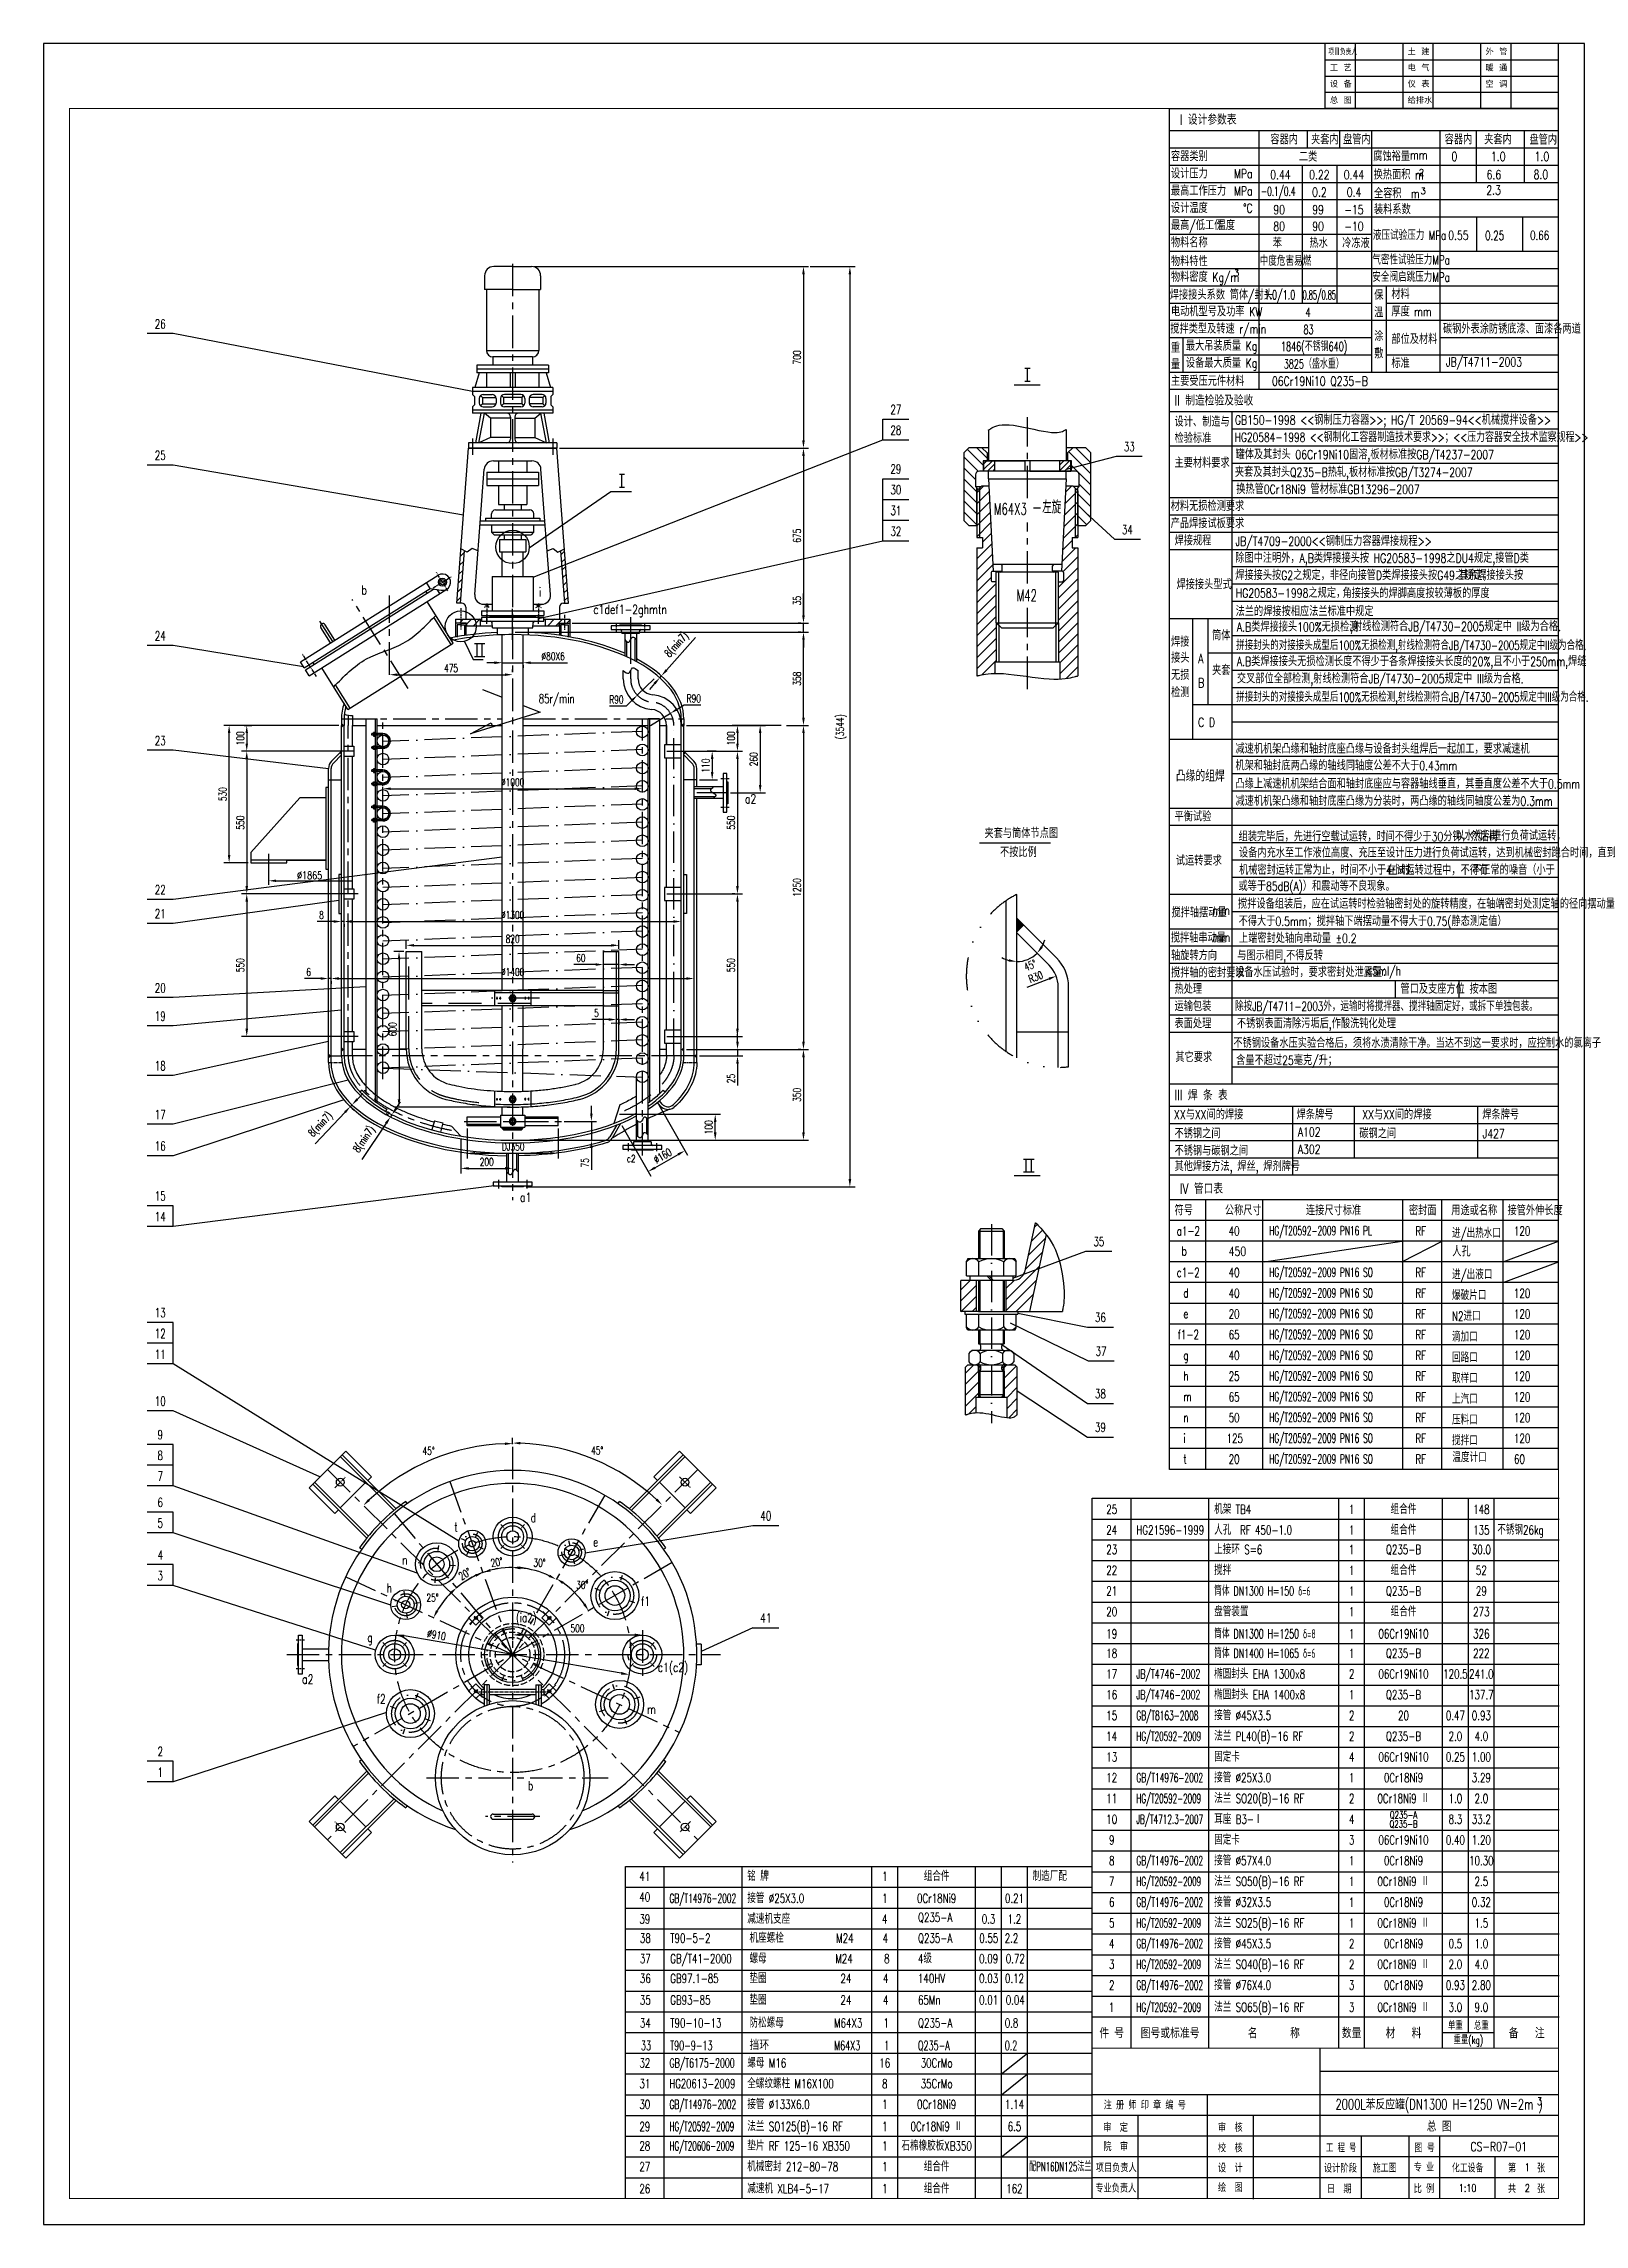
# Model space of a CAD drawing. Extents: x 92764 to 104934, y 26739 to 35166.
# Drawn here: x 92764 to 98704, y 26739 to 35149 of the extents above; entities that cross this region are included whole.
import ezdxf
from ezdxf.enums import TextEntityAlignment as Align

# ---------------------------------------------------------------- set-up
doc = ezdxf.new("R2010")
doc.units = 0
doc.header["$LTSCALE"] = 10
for name, pattern in [('ACAD_ISO02W100', [11, 8, -3]), ('ACAD_ISO10W100', [18, 12, -3, 0, -3]), ('CENTER', [2, 1.25, -0.25, 0.25, -0.25]), ('DASHEDX2', [38.1, 25.4, -12.7]), ('DIVIDE', [31.75, 12.7, -6.35, 0, -6.35, 0, -6.35]), ('HIDDEN', [0.375, 0.25, -0.125])]:
    doc.linetypes.add(name, pattern=pattern)
for name, color, linetype in [('01', 7, 'Continuous'), ('1', 2, 'Continuous'), ('2', 1, 'Continuous'), ('3', 7, 'HIDDEN'), ('5', 7, 'Continuous'), ('BZCC', 7, 'Continuous'), ('HGJ', 1, 'Continuous'), ('HGJX', 2, 'CENTER'), ('hgjy', 7, 'Continuous'), ('K1', 4, 'Continuous'), ('RENK', 7, 'Continuous'), ('sb', 1, 'Continuous'), ('sbx', 2, 'CENTER'), ('sby', 5, 'Continuous'), ('tank', 1, 'Continuous'), ('tankx', 2, 'ACAD_ISO10W100'), ('tanky', 7, 'Continuous'), ('zz', 1, 'Continuous'), ('zzx', 2, 'CENTER')]:
    doc.layers.add(name, color=color, linetype=linetype)
doc.styles.add('HZ', font='txt', dxfattribs={"width": 0.75, "bigfont": 'hztxt'})
doc.styles.add('hzfs', font='simplex.shx', dxfattribs={"width": 0.7, "bigfont": 'hzfs.shx'})
doc.styles.add('ST', font='', dxfattribs={"width": 0.75})
doc.styles.get("Standard").update_dxf_attribs({"font": 'txt', "width": 0.7, "bigfont": 'hztxt.shx'})
doc.styles.get('ST').set_extended_font_data('SimSun')
doc.dimstyles.new('PVCAD$0', dxfattribs={"dimscale": 10, "dimtxt": 3, "dimasz": 3, "dimexe": 2, "dimexo": 1, "dimgap": 1, "dimtad": 1, "dimdec": 0, "dimzin": 0, "dimdsep": 46, "dimtxsty": 'hzfs', "dimcen": 0, "dimclrd": 4, "dimclre": 4, "dimclrt": 7, "dimadec": 0, "dimazin": 0, "dimtfac": 0.7, "dimtmove": 0, "dimatfit": 0, "dimfxl": 0, "dimarcsym": 0})
doc.dimstyles.new('PVCAD$2', dxfattribs={"dimscale": 10, "dimtxt": 3, "dimasz": 3, "dimexe": 2, "dimexo": 1, "dimgap": 1, "dimtad": 2, "dimtih": 1, "dimdec": 0, "dimzin": 0, "dimdsep": 46, "dimtxsty": 'hzfs', "dimcen": 0, "dimclrd": 4, "dimclre": 4, "dimclrt": 7, "dimadec": 0, "dimazin": 0, "dimtfac": 0.7, "dimtmove": 0, "dimatfit": 0, "dimfxl": 0, "dimarcsym": 0})
doc.dimstyles.new('PVCAD$3', dxfattribs={"dimscale": 10, "dimtxt": 3, "dimasz": 3, "dimexe": 2, "dimexo": 1, "dimgap": 1, "dimtad": 1, "dimtoh": 1, "dimdec": 0, "dimzin": 0, "dimdsep": 46, "dimtxsty": 'hzfs', "dimcen": 0, "dimclrd": 4, "dimclre": 4, "dimclrt": 7, "dimadec": 0, "dimazin": 0, "dimtfac": 0.7, "dimtmove": 0, "dimatfit": 0, "dimfxl": 0, "dimarcsym": 0})
doc.dimstyles.new('PVCAD$4', dxfattribs={"dimscale": 10, "dimtxt": 3, "dimasz": 3, "dimexe": 2, "dimexo": 1, "dimgap": 1, "dimtad": 1, "dimtoh": 1, "dimdec": 0, "dimzin": 0, "dimdsep": 46, "dimtxsty": 'hzfs', "dimcen": 0, "dimclrd": 4, "dimclre": 4, "dimclrt": 7, "dimadec": 0, "dimazin": 0, "dimtfac": 0.7, "dimtmove": 0, "dimatfit": 0, "dimfxl": 0, "dimarcsym": 0})

msp = doc.modelspace()

# ---------------------------------------------------------------- texts
for s, height, width, p in [('项目负责人', 23.44, 0.7, (97716.6, 35105.5)), ('33', 36, 0.63, (95066.7, 27411.1)), ('T90-9-13', 36, 0.63, (95179.1, 27411.1)), ('M64X3', 36, 0.63, (95811.1, 27411.1)), ('1', 36, 0.63, (96004.3, 27411.1)), ('Q235-A', 36, 0.63, (96134.7, 27411.1)), ('0.2', 36, 0.63, (96469.1, 27411.1))]:
    msp.add_text(s, height=height, dxfattribs=dict(width=width)).set_placement(p)
for s, height, p in [('土 建', 23.44, (98022.6, 35105.5)), ('外 管', 23.44, (98322.6, 35105.5)), ('设 备', 23.44, (97722.6, 34980.5)), ('工 艺', 23.44, (97722.6, 35043)), ('仪 表', 23.44, (98022.6, 34980.5)), ('电 气', 23.44, (98022.6, 35043)), ('暖 通', 23.44, (98322.6, 35043)), ('空 调', 23.44, (98322.6, 34980.5)), ('总 图', 23.44, (97722.6, 34918)), ('给排水', 23.44, (98022.6, 34918)), ('2', 25, (98064.9, 34639.5)), ('3', 25, (98071.2, 34568.7)), ('3', 25, (97352.2, 34251.9))]:
    msp.add_text(s, height=height).set_placement(p)
at = {"style": 'hzfs'}
for s, height, width, p in [(' I 设计参数表', 40, 0.75, (97123.8, 34856.5)), ('容器类别', 35, 0.75, (97110, 34714)), ('容器内', 35, 0.75, (97493.1, 34778.8)), ('二类', 35, 0.75, (97603.3, 34712.3)), ('夹套内', 35, 0.75, (97650.1, 34778.8)), ('盘管内', 35, 0.75, (97773.5, 34778.8)), ('腐蚀裕量', 35, 0.75, (97890, 34714)), ('容器内', 35, 0.75, (98165.2, 34778.8)), ('夹套内', 35, 0.75, (98317.6, 34778.8)), ('盘管内', 35, 0.75, (98492.2, 34777.8)), ('设计压力', 35, 0.75, (97110, 34647.5)), ('换热面积 m', 35, 0.75, (97891.3, 34643.3)), ('0', 35, 0.75, (98191.4, 34714)), ('1.0', 35, 0.75, (98343.7, 34714)), ('1.0', 35, 0.75, (98512, 34714)), ('最高工作压力', 35, 0.75, (97110, 34581)), ('全容积  m', 35, 0.75, (97892.7, 34571)), ('设计温度', 35, 0.75, (97110, 34514.5)), ('装料系数', 35, 0.75, (97892.7, 34509.2)), ('物料名称', 35, 0.75, (97110, 34381.5)), ('最高/低工作', 35, 0.75, (97110, 34448)), ('温度', 35, 0.75, (97286.2, 34447.7)), ('苯', 35, 0.75, (97502.7, 34379.8)), ('热水', 35, 0.75, (97643.9, 34379.8)), ('冷冻液', 35, 0.75, (97770.1, 34379)), ('液压试验压力 MPa', 35, 0.7, (97888.5, 34409.8)), ('物料特性', 35, 0.75, (97110, 34309)), ('中度危害易燃', 35, 0.7, (97452.2, 34310.5)), ('气密性试验压力MPa', 35, 0.7, (97886.1, 34315)), ('物料密度 Kg/m', 35, 0.75, (97110, 34248.5)), ('安全阀启跳压力MPa', 35, 0.7, (97886.1, 34248.5)), ('焊接接头系数 筒体/封头', 35, 0.75, (97105.7, 34179.9)), ('1.0/1.0', 35, 0.65, (97470.4, 34180.5)), ('0.85/0.85', 35, 0.5, (97617.8, 34180.2)), ('材料', 35, 0.75, (97959.8, 34182)), ('搅拌类型及转速 r/min', 35, 0.75, (97107.6, 34049)), ('电动机型号及功率 KW', 35, 0.75, (97110, 34115.5)), ('83', 35, 0.65, (97621.1, 34046.8)), ('4', 35, 0.65, (97628.8, 34113.1)), ('厚度', 35, 0.75, (97959.8, 34115.5)), ('碳钢外表涂防锈底漆、面漆各两道', 35, 0.75, (98158.7, 34048.8)), ('最大吊装质量 Kg', 35, 0.75, (97167.4, 33982.9)), ('1846(不锈钢640)', 35, 0.65, (97534, 33981.2)), ('部位及材料', 35, 0.75, (97959.8, 34008.8)), ('设备最大质量 Kg', 35, 0.75, (97167.4, 33917.3)), ('3825（盛水重）', 35, 0.65, (97544.8, 33913.9)), ('标准', 35, 0.75, (97959.8, 33916)), ('JB/T4711-2003', 35, 0.75, (98169.8, 33921.6)), ('主要受压元件材料', 35, 0.75, (97110, 33847.4)), ('06Cr19Ni10 Q235-B', 35, 0.75, (97499.2, 33847.4)), ('II 制造检验及验收', 40, 0.75, (97123.8, 33773.5)), ('检验标准', 35, 0.75, (97123.8, 33627.2)), ('设计、制造与', 35, 0.75, (97123.8, 33690.5)), ('GB150-1998 <<钢制压力容器>>; HG/T 20569-94<<机械搅拌设备>> ', 35, 0.75, (97356.5, 33697.5)), (' HG20584-1998 <<钢制化工容器制造技术要求>>；<<压力容器安全技术监察规程>>', 35, 0.73, (97338.1, 33631)), ('罐体及其封头 06Cr19Ni10固溶,板材标准按GB/T4237-2007  ', 35, 0.75, (97359, 33564.5)), ('主要材料要求', 35, 0.75, (97123.8, 33531.8)), ('夹套及其封头Q235-B热轧,板材标准按GB/T3274-2007', 35, 0.75, (97356.7, 33496.3)), ('换热管0Cr18Ni9 管材标准GB13296-2007', 35, 0.75, (97361.7, 33430.6)), ('材料无损检测要求', 35, 0.75, (97109, 33365)), ('产品焊接试板要求', 35, 0.75, (97109, 33298.5)), ('焊接规程', 35, 0.75, (97123.8, 33232)), ('JB/T4709-2000<<钢制压力容器焊接规程>>', 35, 0.75, (97358.7, 33230.3)), ('除图中注明外，A,B类焊接接头按 HG20583-1998之DU4规定,接管D类', 35, 0.75, (97357.8, 33165)), ('焊接接头型式', 35, 0.75, (97131.5, 33063)), ('焊接接头按G2之规定，非径向接管D类焊接接头按G49之规定；', 35, 0.75, (97357.8, 33098.5)), ('HG20583-1998之规定，', 35, 0.75, (97359.8, 33030.2)), ('其余焊接接头按 ', 35, 0.75, (98220, 33099.2)), ('法兰的焊接按相应法兰标准中规定', 35, 0.75, (97359.3, 32959.2)), ('角接接头的焊脚高度按较薄板的厚度', 35, 0.75, (97771.6, 33029.2)), ('筒体', 35, 0.75, (97268.5, 32866.3)), ('A.B类焊接接头100%无损检测', 35, 0.75, (97364.2, 32899.5)), (',射线检测符合JB/T4730-2005规定中 II级为合格.', 35, 0.75, (97800.8, 32901.4)), ('接头', 35, 0.75, (97110.4, 32779.8)), ('焊接', 35, 0.75, (97110.4, 32841.8)), ('拼接封头的对接接头成型后100%无损检测,射线检测符合JB/T4730-2005规定中II级为合格. ', 35, 0.695258, (97361.3, 32828.5)), ('无损', 35, 0.75, (97110.4, 32713.3)), ('A', 35, 0.75, (97214.7, 32777.9)), ('夹套', 35, 0.75, (97268.5, 32732.1)), ('A.B类焊接接头无损检测长度不得少于各条焊接接头长度的20%,且不小于250mm,焊缝', 35, 0.75, (97364.2, 32766.5)), ('交叉部位全部检测,射线检测符合JB/T4730-2005规定中 III级为合格.', 35, 0.75, (97364.2, 32700)), ('85r/min', 35, 0.7, (94672.3, 32623.3)), ('检测', 35, 0.75, (97110.4, 32646.7)), ('B', 35, 0.75, (97214.7, 32684.1)), ('拼接封头的对接接头成型后100%无损检测,射线检测符合JB/T4730-2005规定中III级为合格. ', 35, 0.695258, (97361.3, 32629)), ('C D', 35, 0.75, (97214.7, 32531.8)), ('机架和轴封底两凸缘的轴线同轴度公差不大于0.43mm', 35, 0.75, (97358.7, 32364.8)), ('减速机机架凸缘和轴封底座凸缘与设备封头组焊后一起加工，要求减速机', 35, 0.75, (97358.7, 32429.4)), ('凸缘的组焊', 43.75, 0.75, (97128.8, 32325.5)), ('凸缘上减速机机架结合面和轴封底座应与容器轴线垂直，其垂直度公差不大于0.5mm', 35, 0.75, (97358.7, 32294.4)), ('减速机机架凸缘和轴封底座凸缘为分装时，两凸缘的轴线同轴度公差为0.3mm', 35, 0.75, (97358.7, 32227.9)), ('平衡试验', 35, 0.75, (97123.8, 32168)), ('组装完毕后，先进行空载试运转，时间不得少于30分钟，然后再', 35, 0.75, (97370.7, 32091)), ('设备内充水至工作液位高度、充压至设计压力进行负荷试运转，达到机械密封跑合时间，直到', 35, 0.75, (97372.4, 32028.4)), ('以水代料进行负荷试运转，', 35, 0.75, (98206.2, 32094.2)), ('试运转要求', 35, 0.75, (97128.8, 31997.6)), ('机械密封运转正常为止，时间不小于4小时。', 35, 0.75, (97372.4, 31961.9)), ('在试运转过程中，不得有', 35, 0.75, (97943, 31961.5)), ('不正常的噪音（小于', 35, 0.75, (98270.9, 31962.3)), ('或等于85dB(A)）和震动等不良现象。', 35, 0.75, (97370.2, 31899.8)), ('搅拌轴摆动量', 35, 0.75, (97111.9, 31797.8)), ('搅拌设备组装后，应在试运转时检验轴密封处的旋转精度，在轴端密封处测定轴的径向摆动量 ', 35, 0.75, (97368.6, 31831.4)), ('搅拌轴串动量', 35, 0.75, (97109.7, 31700.4)), ('不得大于0.5mm；搅拌轴下端摆动量不得大于0.75(静态测定值）', 35, 0.75, (97370.8, 31764.6)), ('上端密封处轴向串动量 %%p0.2', 35, 0.75, (97372.3, 31698.6)), ('轴旋转方向', 35, 0.75, (97110.4, 31632.2)), ('与图示相同,不得反转', 35, 0.75, (97365.6, 31632.2)), ('搅拌轴的密封要求', 35, 0.75, (97110.4, 31565.7)), ('设备水压试验时，要求密封处泄露量：', 35, 0.75, (97357.3, 31567.8)), ('<5ml/h', 35, 0.75, (97859, 31572.8)), ('运输包装', 35, 0.75, (97123.8, 31436.5)), ('热处理', 35, 0.75, (97123.8, 31503)), ('除按JB/T4711-2003外，运输时将搅拌器、搅拌轴固定好，或拆下单独包装。', 35, 0.7, (97357, 31436.5)), ('管口及支座方位', 35, 0.75, (97994.9, 31503)), ('按本图', 35, 0.75, (98260.9, 31503)), ('表面处理', 35, 0.75, (97123.8, 31370)), ('不锈钢表面清除污垢后,作酸洗钝化处理', 35, 0.75, (97364.2, 31370)), (' 不锈钢设备水压实验合格后，须将水渍清除干净。当达不到这一要求时，应控制水的氯离子', 35, 0.75, (97332.7, 31294.6)), ('其它要求', 35, 0.75, (97127, 31239.7)), ('含量不超过25毫克/升；', 35, 0.75, (97361.4, 31228.1)), ('III 焊 条 表       ', 40, 0.75, (97123.8, 31094.5)), ('XX与XX间的焊接', 35, 0.75, (97121.7, 31018.5)), ('焊条牌号', 35, 0.75, (97594.3, 31018.5)), ('XX与XX间的焊接', 35, 0.75, (97847.6, 31018.5)), ('焊条牌号', 35, 0.75, (98310.2, 31018.5)), ('不锈钢之间', 35, 0.75, (97123.8, 30945.6)), ('A102', 35, 0.75, (97598.8, 30952)), ('碳钢之间', 35, 0.75, (97836.3, 30945.6)), ('J427', 35, 0.75, (98311.3, 30945.6)), ('不锈钢与碳钢之间', 35, 0.75, (97123.8, 30879.1)), ('A302', 35, 0.75, (97598.8, 30885.5)), ('其他焊接方法, 焊丝, 焊剂牌号', 35, 0.75, (97123.8, 30819)), (' IV 管口表', 40, 0.75, (97123.8, 30733.5)), ('符号', 35, 0.75, (97123.8, 30649)), ('公称尺寸', 35, 0.75, (97317.8, 30649)), ('连接尺寸标准', 35, 0.75, (97630.5, 30649)), ('密封面', 35, 0.75, (98027.3, 30649)), ('用途或名称', 35, 0.75, (98190.7, 30649)), ('接管外伸长度', 35, 0.75, (98407.6, 30649)), ('b', 35, 0.75, (97150.6, 30492.8)), ('450', 35, 0.75, (97332.5, 30492)), ('人孔', 35, 0.75, (98194.4, 30490.3))]:
    msp.add_text(s, height=height, dxfattribs=dict(at, width=width)).set_placement(p, align=Align.MIDDLE_LEFT)
at = {"style": 'hzfs', "width": 0.75}
for s, p in [('MPa', (97424.9, 34647.5)), ('mm', (98099.3, 34719.6)), ('MPa', (97424.9, 34581)), ('%%DC', (97424.9, 34514.5)), ('mm', (98114.8, 34115.5)), ('mm', (97337.1, 31806.9)), ('mm', (97338.5, 31702.8))]:
    msp.add_text(s, height=35, dxfattribs=at).set_placement(p, align=Align.MIDDLE_RIGHT)
for s, height, style, width, p in [('0.44', 35, 'hzfs', 0.75, (97492.5, 34626.1)), ('0.22', 35, 'hzfs', 0.75, (97642.7, 34626.1)), ('0.44', 35, 'hzfs', 0.75, (97776.1, 34626.1)), ('6.6', 35, 'hzfs', 0.75, (98326.8, 34626.7)), ('8.0', 35, 'hzfs', 0.75, (98508.1, 34627)), ('-0.1/0.4', 35, 'hzfs', 0.6, (97457.2, 34562.5)), ('0.2', 35, 'hzfs', 0.75, (97654.2, 34558.9)), ('0.4', 35, 'hzfs', 0.75, (97787.6, 34558.9)), ('2.3', 35, 'hzfs', 0.75, (98325.7, 34566.6)), ('90', 35, 'hzfs', 0.75, (97504.6, 34491.3)), ('99', 35, 'hzfs', 0.75, (97654.7, 34491.3)), ('-15', 35, 'hzfs', 0.75, (97778.5, 34491.3)), ('80', 35, 'hzfs', 0.75, (97504.6, 34426.8)), ('90', 35, 'hzfs', 0.75, (97654.7, 34426.8)), ('-10', 35, 'hzfs', 0.75, (97778.5, 34426.8)), ('0.55', 35, 'hzfs', 0.75, (98178.8, 34392.8)), ('0.25', 35, 'hzfs', 0.7, (98320.9, 34391.8)), ('0.66', 35, 'hzfs', 0.7, (98494.6, 34392.4)), ('夹套与筒体节点图', 35, 'hzfs', 0.75, (96391.1, 32085.8)), ('不按比例', 35, 'hzfs', 0.75, (96450.8, 32012.7)), ('%%c1865', 30, 'hzfs', 0.75, (93741, 31926.8)), ('a1-2', 35, 'hzfs', 0.7, (97132.4, 30552.8)), ('40', 35, 'hzfs', 0.7, (97332.4, 30552.8)), ('HG/T20592-2009 PN16 PL', 35, 'hzfs', 0.6, (97488.8, 30553.6)), ('RF', 35, 'hzfs', 0.7, (98052.4, 30552.8)), ('进/出热水口', 35, 'hzfs', 0.7, (98193.6, 30544.1)), ('120', 35, 'hzfs', 0.7, (98432.4, 30552.8)), ('c1-2', 35, 'hzfs', 0.7, (97132.4, 30392.8)), ('40', 35, 'hzfs', 0.7, (97332.4, 30392.8)), ('HG/T20592-2009 PN16 SO', 35, 'hzfs', 0.6, (97488.8, 30393.6)), ('RF', 35, 'hzfs', 0.7, (98052.4, 30392.8)), ('进/出液口', 35, 'hzfs', 0.7, (98193.6, 30384.1)), ('d', 35, 'hzfs', 0.7, (97158.1, 30313.6)), ('40', 35, 'hzfs', 0.7, (97332.4, 30312.8)), ('HG/T20592-2009 PN16 SO', 35, 'hzfs', 0.6, (97488.8, 30313.6)), ('RF', 35, 'hzfs', 0.7, (98052.4, 30312.8)), ('爆破片口', 35, 'hzfs', 0.7, (98193.6, 30304.1)), ('120', 35, 'hzfs', 0.7, (98432.4, 30312.8)), ('e', 35, 'hzfs', 0.7, (97158.1, 30233.6)), ('20', 35, 'hzfs', 0.7, (97332.4, 30232.9)), ('HG/T20592-2009 PN16 SO', 35, 'hzfs', 0.6, (97488.8, 30233.7)), ('HG/T20592-2009 PN16 SO', 35, 'hzfs', 0.6, (97488.8, 30153.7)), ('RF', 35, 'hzfs', 0.7, (98052.4, 30232.9)), ('N2进口', 35, 'hzfs', 0.7, (98193.6, 30224.2)), ('120', 35, 'hzfs', 0.7, (98432.4, 30232.9)), ('f1-2', 35, 'hzfs', 0.7, (97136.1, 30153.6)), ('65', 35, 'hzfs', 0.7, (97332.4, 30152.9)), ('HG/T20592-2009 PN16 SO', 35, 'hzfs', 0.6, (97488.8, 30073.6)), ('RF', 35, 'hzfs', 0.7, (98052.4, 30152.9)), ('滴加口', 35, 'hzfs', 0.7, (98193.6, 30144.2)), ('120', 35, 'hzfs', 0.7, (98432.4, 30152.9)), ('g', 35, 'hzfs', 0.7, (97158.1, 30073.6)), ('h', 35, 'hzfs', 0.7, (97158.1, 29993.6)), ('40', 35, 'hzfs', 0.7, (97332.4, 30072.8)), ('25', 35, 'hzfs', 0.7, (97332.4, 29992.9)), ('HG/T20592-2009 PN16 SO', 35, 'hzfs', 0.6, (97488.8, 29993.7)), ('RF', 35, 'hzfs', 0.7, (98052.4, 30072.8)), ('RF', 35, 'hzfs', 0.7, (98052.4, 29992.9)), ('回路口', 35, 'hzfs', 0.7, (98193.6, 30064.1)), ('120', 35, 'hzfs', 0.7, (98432.4, 30072.8)), ('120', 35, 'hzfs', 0.7, (98432.4, 29992.9)), ('65', 35, 'hzfs', 0.7, (97332.4, 29912.9)), ('HG/T20592-2009 PN16 SO', 35, 'hzfs', 0.6, (97488.8, 29913.7)), ('RF', 35, 'hzfs', 0.7, (98052.4, 29912.9)), ('取样口', 35, 'hzfs', 0.7, (98193.6, 29984.2)), ('上汽口', 35, 'hzfs', 0.7, (98193.6, 29904.2)), ('120', 35, 'hzfs', 0.7, (98432.4, 29912.9)), ('m', 35, 'hzfs', 0.7, (97158.1, 29913.6)), ('n', 35, 'hzfs', 0.7, (97158.1, 29833.6)), ('50', 35, 'hzfs', 0.7, (97332.4, 29832.9)), ('HG/T20592-2009 PN16 SO', 35, 'hzfs', 0.6, (97488.8, 29833.7)), ('RF', 35, 'hzfs', 0.7, (98052.4, 29832.9)), ('压料口', 35, 'hzfs', 0.7, (98193.6, 29824.2)), ('120', 35, 'hzfs', 0.7, (98432.4, 29832.9)), ('i', 35, 'hzfs', 0.7, (97158.1, 29753.6)), ('125', 35, 'hzfs', 0.7, (97324.6, 29752.9)), ('HG/T20592-2009 PN16 SO', 35, 'hzfs', 0.6, (97488.8, 29753.7)), ('RF', 35, 'hzfs', 0.7, (98052.4, 29752.9)), ('搅拌口', 35, 'hzfs', 0.7, (98193.6, 29744.2)), ('120', 35, 'hzfs', 0.7, (98432.4, 29752.9)), ('t', 35, 'hzfs', 0.7, (97158.1, 29673.6)), ('20', 35, 'hzfs', 0.7, (97332.4, 29672.9)), ('HG/T20592-2009 PN16 SO', 35, 'hzfs', 0.6, (97488.8, 29673.7)), ('RF', 35, 'hzfs', 0.7, (98052.4, 29672.9)), ('温度计口', 35, 'hzfs', 0.7, (98194.8, 29679.2)), ('60', 35, 'hzfs', 0.7, (98432.4, 29672.9)), ('上接环 S=6', 35, 'hzfs', 0.7, (97276.6, 29324.3)), ('搅拌', 35, 'hzfs', 0.7, (97276.6, 29244.3)), ('筒体 DN1300 H=150 δ=6', 35, 'hzfs', 0.63, (97276.6, 29164.3)), ('盘管装置', 35, 'hzfs', 0.7, (97276.6, 29084.3)), ('筒体 DN1400 H=1065 δ=6', 35, 'hzfs', 0.63, (97276.6, 28924.3)), ('JB/T4746-2002', 35, 'hzfs', 0.63, (96976.6, 28844.3)), ('椭圆封头 EHA 1300x8', 35, 'hzfs', 0.7, (97276.6, 28844.3)), ('JB/T4746-2002', 35, 'hzfs', 0.63, (96976.6, 28764.3)), ('椭圆封头 EHA 1400x8', 35, 'hzfs', 0.7, (97276.6, 28764.3)), ('GB/T8163-2008', 35, 'hzfs', 0.6, (96976.6, 28684.3)), ('接管 %%C45X3.5', 35, 'hzfs', 0.7, (97276.6, 28684.3)), ('HG/T20592-2009', 35, 'hzfs', 0.58, (96976.6, 28604.3)), ('法兰 PL40(B)-16 RF', 35, 'hzfs', 0.7, (97276.6, 28604.3)), ('固定卡', 35, 'hzfs', 0.7, (97276.6, 28524.3)), ('GB/T14976-2002', 35, 'hzfs', 0.6, (96976.6, 28444.3)), ('接管 %%C25X3.0', 35, 'hzfs', 0.7, (97276.6, 28444.3)), ('HG/T20592-2009', 35, 'hzfs', 0.58, (96976.6, 28364.3)), ('法兰 SO20(B)-16 RF', 35, 'hzfs', 0.7, (97276.6, 28364.3)), ('JB/T4712.3-2007', 35, 'hzfs', 0.59, (96976.6, 28284.3)), ('耳座 B3-Ⅰ', 35, 'hzfs', 0.7, (97276.6, 28284.3)), ('固定卡', 35, 'hzfs', 0.7, (97276.6, 28204.3)), ('铭 牌', 35, 'hzfs', 0.7, (95476.6, 28064.3)), ('制造厂配', 35, 'hzfs', 0.7, (96576.6, 28064.3)), ('GB/T14976-2002', 35, 'hzfs', 0.6, (96976.6, 28124.3)), ('接管 %%C57X4.0', 35, 'hzfs', 0.7, (97276.6, 28124.3)), ('GB/T14976-2002', 35, 'hzfs', 0.6, (96976.6, 27964.3)), ('HG/T20592-2009', 35, 'hzfs', 0.58, (96976.6, 28044.3)), ('法兰 SO50(B)-16 RF', 35, 'hzfs', 0.7, (97276.6, 28044.3)), ('Q235-A', 35, 'hzfs', 0.7, (96134.7, 27905.6)), ('HG/T20592-2009', 35, 'hzfs', 0.58, (96976.6, 27884.3)), ('接管 %%C32X3.5', 35, 'hzfs', 0.7, (97276.6, 27964.3)), ('法兰 SO25(B)-16 RF', 35, 'hzfs', 0.7, (97276.6, 27884.3)), ('38', 35, 'hzfs', 0.7, (95062.6, 27825.6)), ('T90-5-2', 35, 'hzfs', 0.7, (95179.4, 27825.6)), ('机座螺栓', 35, 'hzfs', 0.7, (95485.1, 27825.6)), ('M24', 35, 'hzfs', 0.7, (95819.2, 27825.6)), ('4', 35, 'hzfs', 0.7, (95998.2, 27825.6)), ('Q235-A', 35, 'hzfs', 0.7, (96134.7, 27825.6)), ('0.55', 35, 'hzfs', 0.7, (96371, 27825.6)), ('2.2', 35, 'hzfs', 0.7, (96469.1, 27825.6)), ('GB/T14976-2002', 35, 'hzfs', 0.6, (96976.6, 27804.3)), ('接管 %%C45X3.5', 35, 'hzfs', 0.7, (97276.6, 27804.3)), ('37', 35, 'hzfs', 0.7, (95062.6, 27746.7)), ('GB/T41-2000', 35, 'hzfs', 0.7, (95179.4, 27746.7)), ('螺母', 35, 'hzfs', 0.7, (95485.1, 27746.7)), ('M24', 35, 'hzfs', 0.7, (95815.9, 27746.7)), ('8', 35, 'hzfs', 0.7, (96004, 27746.7)), ('4级', 35, 'hzfs', 0.7, (96134.7, 27746.7)), ('0.09', 35, 'hzfs', 0.7, (96370.3, 27746.7)), ('0.72', 35, 'hzfs', 0.7, (96472.9, 27746.7)), ('HG/T20592-2009', 35, 'hzfs', 0.58, (96976.6, 27724.3)), ('法兰 SO40(B)-16 RF', 35, 'hzfs', 0.7, (97276.6, 27724.3)), ('36', 35, 'hzfs', 0.7, (95062.6, 27670.2)), ('GB97.1-85', 35, 'hzfs', 0.7, (95179.4, 27670.2)), ('垫圈', 35, 'hzfs', 0.7, (95485.1, 27670.2)), ('24', 35, 'hzfs', 0.7, (95835.9, 27670.2)), ('4', 35, 'hzfs', 0.7, (96000.1, 27670.2)), ('140HV', 35, 'hzfs', 0.7, (96134.7, 27670.2)), ('0.03', 35, 'hzfs', 0.7, (96370.3, 27670.2)), ('0.12', 35, 'hzfs', 0.7, (96470, 27670.2)), ('35', 35, 'hzfs', 0.7, (95062.6, 27586.8)), ('GB93-85', 35, 'hzfs', 0.7, (95179.4, 27586.8)), ('垫圈', 35, 'hzfs', 0.7, (95485.1, 27586.8)), ('24', 35, 'hzfs', 0.7, (95835.9, 27586.8)), ('4', 35, 'hzfs', 0.7, (96000.1, 27586.8)), ('65Mn', 35, 'hzfs', 0.7, (96134.7, 27586.8)), ('0.01', 35, 'hzfs', 0.7, (96370.3, 27586.8)), ('0.04', 35, 'hzfs', 0.7, (96472.9, 27586.8)), ('34', 35, 'hzfs', 0.7, (95062.6, 27498.7)), ('T90-10-13', 35, 'hzfs', 0.7, (95179.4, 27498.7)), ('防松螺母', 35, 'hzfs', 0.7, (95485.1, 27498.7)), ('M64X3', 35, 'hzfs', 0.7, (95811.1, 27498.7)), ('1', 35, 'hzfs', 0.7, (96001.4, 27498.7)), ('Q235-A', 35, 'hzfs', 0.7, (96134.7, 27498.7)), ('0.8', 35, 'hzfs', 0.7, (96469.1, 27498.7)), ('挡环', 40, 'HZ', 0.7, (95485.1, 27411.1)), ('GB/T6175-2000', 35, 'hzfs', 0.63, (95176.6, 27344.3)), ('螺母 M16', 35, 'hzfs', 0.7, (95476.6, 27344.3)), ('HG20613-2009', 35, 'hzfs', 0.68, (95176.6, 27264.3)), ('全螺纹螺柱 M16X100', 35, 'hzfs', 0.7, (95476.6, 27264.3)), ('注 册 师 印 章 编 号', 30, 'ST', 0.75, (96850.7, 27185.9)), ('审  定', 30, 'ST', 0.75, (96848.8, 27099.6)), ('审  核', 30, 'ST', 0.75, (97291.2, 27099.5)), ('院  审', 30, 'ST', 0.75, (96849.5, 27025.6)), ('校  核', 30, 'ST', 0.75, (97291.2, 27020.8)), ('工 程 号', 30, 'ST', 0.68, (97707.5, 27021.1)), ('图 号', 30, 'ST', 0.75, (98048.2, 27021.1)), ('项目负责人', 30, 'ST', 0.75, (96820.4, 26944.2)), ('设  计', 30, 'ST', 0.75, (97291.2, 26943.1)), ('设计阶段', 30, 'ST', 0.76, (97699.3, 26942.5)), ('专 业', 30, 'ST', 0.75, (98045.7, 26945.9)), ('第     张 ', 30, 'ST', 0.75, (98409.2, 26943.2)), ('专业负责人', 30, 'ST', 0.75, (96818.6, 26865.3)), ('绘  图', 30, 'ST', 0.75, (97291.3, 26867.7)), ('日  期', 30, 'ST', 0.75, (97711.3, 26862.7)), ('比 例', 30, 'ST', 0.75, (98045.7, 26863.2)), ('共     张', 30, 'ST', 0.75, (98409.2, 26863.2))]:
    msp.add_text(s, height=height, dxfattribs=dict(style=style, width=width)).set_placement(p)
at = {"style": 'hzfs'}
for s, height, width, p in [('保', 35, 0.75, (97911.3, 34182)), ('温', 35, 0.75, (97911.3, 34115.5)), ('重', 35, 0.75, (97127.4, 33979.1)), ('涂', 35, 0.75, (97911.4, 34023.8)), ('敷', 35, 0.75, (97911.4, 33957.3)), ('量', 35, 0.75, (97127.4, 33914.6)), ('2000L苯反应罐(DN1300 H=1250 VN=2m )', 40, 0.7, (98143.8, 27199.3)), ('3', 30, 0.75, (98530.9, 27214.2)), ('总 图', 40, 0.75, (98143.8, 27119.3)), ('CS-R07-01', 35, 0.75, (98373.8, 27039.3)), ('施工图', 30, 0.75, (97933.8, 26959.3)), ('化工设备', 30, 0.75, (98253.8, 26959.3)), ('1', 30, 0.75, (98483.8, 26959.3)), ('1:10', 30, 0.75, (98253.8, 26879.3)), ('2', 30, 0.75, (98483.8, 26879.3))]:
    msp.add_text(s, height=height, dxfattribs=dict(at, width=width)).set_placement(p, align=Align.MIDDLE)
at = {"style": 'hzfs', "width": 0.7}
for s, height, p in [('23', 35, (96881.6, 29324.3)), ('1', 35, (97806.6, 29324.3)), ('Q235-B', 35, (98006.6, 29324.3)), ('30.0', 35, (98306.6, 29324.3)), ('22', 35, (96881.6, 29244.3)), ('1', 35, (97806.6, 29244.3)), ('组合件', 35, (98006.6, 29244.3)), ('52', 35, (98306.6, 29244.3)), ('21', 35, (96881.6, 29164.3)), ('1', 35, (97806.6, 29164.3)), ('Q235-B', 35, (98006.6, 29164.3)), ('29', 35, (98306.6, 29164.3)), ('20', 35, (96881.6, 29084.3)), ('1', 35, (97806.6, 29084.3)), ('组合件', 35, (98006.6, 29084.3)), ('273', 35, (98306.6, 29084.3)), ('18', 35, (96881.6, 28924.3)), ('1', 35, (97806.6, 28924.3)), ('Q235-B', 35, (98006.6, 28924.3)), ('222', 35, (98306.6, 28924.3)), ('17', 35, (96881.6, 28844.3)), ('2', 35, (97806.6, 28844.3)), ('06Cr19Ni10', 35, (98006.6, 28844.3)), ('120.5', 35, (98206.6, 28844.3)), ('241.0', 35, (98306.6, 28844.3)), ('16', 35, (96881.6, 28764.3)), ('1', 35, (97806.6, 28764.3)), ('Q235-B', 35, (98006.6, 28764.3)), ('137.7', 35, (98306.6, 28764.3)), ('15', 35, (96881.6, 28684.3)), ('2', 35, (97806.6, 28684.3)), ('20', 35, (98006.6, 28684.3)), ('0.47', 35, (98206.6, 28684.3)), ('0.93', 35, (98306.6, 28684.3)), ('14', 35, (96881.6, 28604.3)), ('2', 35, (97806.6, 28604.3)), ('Q235-B', 35, (98006.6, 28604.3)), ('2.0', 35, (98206.6, 28604.3)), ('4.0', 35, (98306.6, 28604.3)), ('13', 35, (96881.6, 28524.3)), ('4', 35, (97806.6, 28524.3)), ('06Cr19Ni10', 35, (98006.6, 28524.3)), ('0.25', 35, (98206.6, 28524.3)), ('1.00', 35, (98306.6, 28524.3)), ('12', 35, (96881.6, 28444.3)), ('1', 35, (97806.6, 28444.3)), ('0Cr18Ni9', 35, (98006.6, 28444.3)), ('3.29', 35, (98306.6, 28444.3)), ('11', 35, (96881.6, 28364.3)), ('2', 35, (97806.6, 28364.3)), ('0Cr18Ni9 Ⅱ', 35, (98006.6, 28364.3)), ('1.0', 35, (98206.6, 28364.3)), ('2.0', 35, (98306.6, 28364.3)), ('10', 35, (96881.6, 28284.3)), ('4', 35, (97806.6, 28284.3)), ('Q235-B', 28, (98006.6, 28269.3)), ('Q235-A', 28, (98006.6, 28304.3)), ('8.3', 35, (98206.6, 28284.3)), ('33.2', 35, (98306.6, 28284.3)), ('9', 35, (96881.6, 28204.3)), ('3', 35, (97806.6, 28204.3)), ('06Cr19Ni10', 35, (98006.6, 28204.3)), ('0.40', 35, (98206.6, 28204.3)), ('1.20', 35, (98306.6, 28204.3)), ('41', 35, (95081.6, 28064.3)), ('1', 35, (96006.6, 28064.3)), ('组合件', 35, (96206.6, 28064.3)), ('8', 35, (96881.6, 28124.3)), ('1', 35, (97806.6, 28124.3)), ('0Cr18Ni9', 35, (98006.6, 28124.3)), ('10.30', 35, (98306.6, 28124.3)), ('40', 35, (95081.6, 27984.3)), ('7', 35, (96881.6, 28044.3)), ('1', 35, (97806.6, 28044.3)), ('0Cr18Ni9 Ⅱ', 35, (98006.6, 28044.3)), ('2.5', 35, (98306.6, 28044.3)), ('6', 35, (96881.6, 27964.3)), ('1', 35, (97806.6, 27964.3)), ('0Cr18Ni9', 35, (98006.6, 27964.3)), ('0.32', 35, (98306.6, 27964.3)), ('5', 35, (96881.6, 27884.3)), ('4', 35, (96881.6, 27804.3)), ('2', 35, (97806.6, 27804.3)), ('1', 35, (97806.6, 27884.3)), ('0Cr18Ni9 Ⅱ', 35, (98006.6, 27884.3)), ('0Cr18Ni9', 35, (98006.6, 27804.3)), ('0.5', 35, (98206.6, 27804.3)), ('1.5', 35, (98306.6, 27884.3)), ('1.0', 35, (98306.6, 27804.3)), ('3', 35, (96881.6, 27724.3)), ('2', 35, (97806.6, 27724.3)), ('0Cr18Ni9 Ⅱ', 35, (98006.6, 27724.3)), ('2.0', 35, (98206.6, 27724.3)), ('4.0', 35, (98306.6, 27724.3)), ('32', 35, (95081.6, 27344.3)), ('16', 35, (96006.6, 27344.3)), ('30CrMo', 35, (96206.6, 27344.3)), ('31', 35, (95081.6, 27264.3)), ('8', 35, (96006.6, 27264.3)), ('35CrMo', 35, (96206.6, 27264.3))]:
    msp.add_text(s, height=height, dxfattribs=at).set_placement(p, align=Align.CENTER)
at = {"layer": '5', "style": 'HZ', "width": 0.7}
msp.add_text('-左旋', height=50, dxfattribs=at).set_placement((96574.6, 33337))
at = {"layer": '5', "width": 0.63}
for s, p in [('M64X3', (96427.8, 33331.9)), ('M42', (96515.4, 32998.6))]:
    msp.add_text(s, height=45, dxfattribs=at).set_placement(p)
at = {"layer": 'hgjy', "style": 'hzfs', "width": 0.75}
for s, p in [('b', (93999.7, 33042.2)), ('c1def1-2ghmtn', (95025.1, 32961.3)), ('a2', (95489.4, 32236.6)), ('a1', (94622, 30700.1)), ('d', (94651.7, 29465)), ('n', (94156.5, 29301.4)), ('a2', (93782, 28841.9)), ('c1(c2)', (95190.1, 28885.3)), ('m', (95107.4, 28726.1)), ('b', (94641.3, 28431.1))]:
    msp.add_text(s, height=35, dxfattribs=at).set_placement(p, align=Align.MIDDLE)
msp.add_text('41', height=35, dxfattribs=at).set_placement((95548.2, 29060.1), align=Align.CENTER)
at = {"layer": 'tanky', "style": 'hzfs', "width": 0.7}
for s, p in [('26', (93213.4, 34050.8)), ('27', (96049.5, 33720.9)), ('28', (96049.5, 33640.9)), ('25', (93213.4, 33544.1)), ('33', (96949.4, 33577.7)), ('29', (96049.5, 33491.2)), ('30', (96049.5, 33411.2)), ('31', (96049.5, 33331.2)), ('32', (96049.5, 33251.2)), ('34', (96942, 33257.6)), ('24', (93213.4, 32848)), ('23', (93213.4, 32443.9)), ('22', (93213.4, 31868.9)), ('21', (93213.4, 31776.7)), ('20', (93213.4, 31490.2)), ('19', (93213.4, 31381.3)), ('18', (93213.4, 31189.8)), ('17', (93213.4, 31001.8)), ('16', (93213.4, 30880.6)), ('15', (93213.4, 30687.8)), ('14', (93213.4, 30607.8)), ('35', (96832, 30512)), ('13', (93213.4, 30237.4)), ('12', (93213.4, 30157.4)), ('36', (96838, 30219.3)), ('11', (93213.4, 30077.4)), ('37', (96840.5, 30089.1)), ('38', (96838, 29925.1)), ('10', (93213.4, 29896.5)), ('9', (93213.4, 29767.2)), ('39', (96838, 29795.3)), ('8', (93213.4, 29687.2)), ('7', (93213.4, 29607.2)), ('6', (93213.4, 29506)), ('5', (93213.4, 29426)), ('40', (95548.2, 29454.2)), ('25', (96881.6, 29479.3)), ('1', (97806.6, 29479.3)), ('组合件', (98006.6, 29479.3)), ('组合件', (98006.6, 29399.3)), ('148', (98306.6, 29479.3)), ('24', (96881.6, 29399.3)), ('1', (97806.6, 29399.3)), ('135', (98306.6, 29399.3)), ('4', (93213.4, 29303.6)), ('3', (93213.4, 29223.6)), ('19', (96881.6, 28999.3)), ('1', (97806.6, 28999.3)), ('06Cr19Ni10', (98006.6, 28999.3)), ('326', (98306.6, 28999.3)), ('2', (93213.4, 28545.6)), ('1', (93213.4, 28465.6)), ('1', (96006.6, 27979.3)), ('0Cr18Ni9', (96206.6, 27979.3)), ('0.21', (96506.6, 27979.3)), ('39', (95081.6, 27899.3)), ('4', (96006.6, 27899.3)), ('0.3', (96406.6, 27899.3)), ('1.2', (96506.6, 27899.3)), ('2', (96881.6, 27644.3)), ('3', (97806.6, 27644.3)), ('0Cr18Ni9', (98006.6, 27644.3)), ('0.93', (98206.6, 27644.3)), ('2.80', (98306.6, 27644.3)), ('1', (96881.6, 27559.3)), ('3', (97806.6, 27559.3)), ('0Cr18Ni9 Ⅱ', (98006.6, 27559.3)), ('3.0', (98206.6, 27559.3)), ('9.0', (98306.6, 27559.3)), ('30', (95081.6, 27184.3)), ('1', (96006.6, 27184.3)), ('0Cr18Ni9', (96206.6, 27184.3)), ('1.14', (96506.6, 27184.3)), ('29', (95081.6, 27099.3)), ('1', (96006.6, 27099.3)), ('0Cr18Ni9 Ⅱ', (96206.6, 27099.3)), ('6.5', (96506.6, 27099.3)), ('28', (95081.6, 27024.3)), ('1', (96006.6, 27024.3)), ('石棉橡胶板XB350', (96206.6, 27024.3)), ('27', (95081.6, 26944.3)), ('1', (96006.6, 26944.3)), ('组合件', (96206.6, 26944.3)), ('26', (95081.6, 26859.3)), ('1', (96006.6, 26859.3)), ('组合件', (96206.6, 26859.3)), ('162', (96506.6, 26859.3))]:
    msp.add_text(s, height=35, dxfattribs=at).set_placement(p, align=Align.CENTER)
at = {"layer": 'tanky', "style": 'hzfs'}
for s, height, width, p in [('i', 35, 0.75, (94677.6, 33034.9)), ('c2', 28, 0.75, (95029, 30849.3)), ('t', 35, 0.7, (94353.6, 29428.8)), ('e', 35, 0.7, (94892, 29370.7)), ('h', 35, 0.7, (94096.9, 29193.6)), ('(ia2)', 35, 0.7, (94624.4, 29076.6)), ('f1', 35, 0.7, (95084.1, 29142.5)), ('g', 35, 0.7, (94022, 28996.9)), ('f2', 35, 0.7, (94065.4, 28766.1)), ('件 号', 40, 0.7, (96881.6, 27479.3)), ('图号或标准号', 40, 0.7, (97106.6, 27479.3)), ('名      称', 40, 0.7, (97506.6, 27479.3)), ('数量', 40, 0.7, (97806.6, 27479.3)), ('材   料', 40, 0.7, (98006.6, 27479.3)), ('单重', 30, 0.7, (98206.6, 27509.3)), ('总重', 30, 0.7, (98306.6, 27509.3)), ('备   注', 40, 0.7, (98481.6, 27479.3)), ('重量(kg)', 30, 0.7, (98256.6, 27449.3))]:
    msp.add_text(s, height=height, dxfattribs=dict(at, width=width)).set_placement(p, align=Align.MIDDLE)
for s, width, p in [('机架 TB4', 0.7, (97276.6, 29479.3)), ('人孔  RF 450-1.0', 0.7, (97276.6, 29399.3)), ('不锈钢26kg', 0.7, (98368.1, 29400)), ('HG21596-1999', 0.7, (96976.6, 29399.3)), ('筒体 DN1300 H=1250 δ=8', 0.63, (97276.6, 28999.3)), ('GB/T14976-2002', 0.6, (95176.6, 27979.3)), ('接管 %%C25X3.0', 0.7, (95476.6, 27979.3)), ('减速机支座', 0.7, (95476.6, 27899.3)), ('GB/T14976-2002', 0.6, (96976.6, 27644.3)), ('接管 %%C76X4.0', 0.7, (97276.6, 27644.3)), ('HG/T20592-2009', 0.58, (96976.6, 27559.3)), ('法兰 SO65(B)-16 RF', 0.7, (97276.6, 27559.3)), ('GB/T14976-2002', 0.6, (95176.6, 27184.3)), ('接管 %%C133X6.0', 0.7, (95476.6, 27184.3)), ('HG/T20592-2009', 0.58, (95176.6, 27099.3)), ('法兰 SO125(B)-16 RF', 0.7, (95476.6, 27099.3)), ('HG/T20606-2009', 0.58, (95176.6, 27024.3)), ('垫片 RF 125-16 XB350', 0.7, (95476.6, 27024.3)), ('机械密封 212-80-78', 0.7, (95476.6, 26944.3)), ('配PN16DN125法兰', 0.57, (96563.3, 26944.3)), ('减速机 XLB4-5-17', 0.7, (95476.6, 26859.3))]:
    msp.add_text(s, height=35, dxfattribs=dict(at, width=width)).set_placement(p)

# ---------------------------------------------------------------- blocks, each defined once
blk = doc.blocks.new('*D93')
at = {"color": 4, "lineweight": -2}
for p, q in [((94097, 32725.6), (94097, 32735.6)), ((94127, 32715.6), (94542, 32715.6)), ((94572, 32725.6), (94572, 32735.6))]:
    blk.add_line(p, q, dxfattribs=at)
at = {"color": 4}
for points in [[(94127, 32720.6), (94127, 32710.6), (94097, 32715.6)], [(94542, 32720.6), (94542, 32710.6), (94572, 32715.6)]]:
    blk.add_solid(points, dxfattribs=at)
at = {"layer": 'DEFPOINTS', "color": 0}
for p in [(94097, 32715.6), (94572, 32715.6), (94572, 32715.6)]:
    blk.add_point(p, dxfattribs=at)
at = {"color": 7, "insert": (94334.5, 32740.6), "char_height": 30, "attachment_point": 5, "style": 'hzfs'}
blk.add_mtext('475', dxfattribs=at)
blk = doc.blocks.new('*D62')
at = {"color": 4, "lineweight": -2}
for p, q in [((95607.5, 32520.1), (95418.6, 32520.1)), ((95438.6, 32490.1), (95438.6, 32450.1)), ((95167, 32420.1), (95458.6, 32420.1))]:
    blk.add_line(p, q, dxfattribs=at)
at = {"color": 4}
for points in [[(95433.6, 32490.1), (95443.6, 32490.1), (95438.6, 32520.1)], [(95433.6, 32450.1), (95443.6, 32450.1), (95438.6, 32420.1)]]:
    blk.add_solid(points, dxfattribs=at)
at = {"layer": 'DEFPOINTS', "color": 0}
for p in [(95617.5, 32520.1), (95157, 32420.1), (95438.6, 32420.1)]:
    blk.add_point(p, dxfattribs=at)
at = {"color": 7, "insert": (95413.6, 32470.1), "char_height": 30, "attachment_point": 5, "rotation": 90, "style": 'hzfs'}
blk.add_mtext('100', dxfattribs=at)
blk = doc.blocks.new('*D63')
at = {"color": 4, "lineweight": -2}
for p, q in [((95636.5, 32520.1), (95713.2, 32520.1)), ((95693.2, 32490.1), (95693.2, 31300.1)), ((95242, 31270.1), (95713.2, 31270.1))]:
    blk.add_line(p, q, dxfattribs=at)
at = {"color": 4}
for points in [[(95688.2, 32490.1), (95698.2, 32490.1), (95693.2, 32520.1)], [(95688.2, 31300.1), (95698.2, 31300.1), (95693.2, 31270.1)]]:
    blk.add_solid(points, dxfattribs=at)
at = {"layer": 'DEFPOINTS', "color": 0}
for p in [(95626.5, 32520.1), (95232, 31270.1), (95693.2, 31270.1)]:
    blk.add_point(p, dxfattribs=at)
at = {"color": 7, "insert": (95668.2, 31895.1), "char_height": 30, "attachment_point": 5, "rotation": 90, "style": 'hzfs'}
blk.add_mtext('1250', dxfattribs=at)
blk = doc.blocks.new('*D64')
at = {"color": 4, "lineweight": -2}
for p, q in [((95438.9, 31300.1), (95438.9, 31330.1)), ((95292, 31270.1), (95458.9, 31270.1)), ((95292, 31245.1), (95458.9, 31245.1)), ((95438.9, 31270.1), (95438.9, 31245.1)), ((95438.9, 31215.1), (95438.9, 31131.1))]:
    blk.add_line(p, q, dxfattribs=at)
at = {"color": 4}
for points in [[(95433.9, 31300.1), (95443.9, 31300.1), (95438.9, 31270.1)], [(95433.9, 31215.1), (95443.9, 31215.1), (95438.9, 31245.1)]]:
    blk.add_solid(points, dxfattribs=at)
at = {"layer": 'DEFPOINTS', "color": 0}
for p in [(95282, 31270.1), (95282, 31245.1), (95438.9, 31245.1)]:
    blk.add_point(p, dxfattribs=at)
at = {"color": 7, "insert": (95413.9, 31158.1), "char_height": 30, "attachment_point": 5, "rotation": 90, "style": 'hzfs'}
blk.add_mtext('25', dxfattribs=at)
blk = doc.blocks.new('*D65')
at = {"color": 4, "lineweight": -2}
for p, q in [((94123.2, 31043.2), (94140, 31068.1)), ((94084.4, 30985.6), (93990.5, 30846.3)), ((94092.9, 31016.1), (94084.6, 31021.6)), ((94098.1, 31023.9), (94089.9, 31029.5)), ((94106.4, 31018.3), (94101.2, 31010.5))]:
    blk.add_line(p, q, dxfattribs=at)
at = {"color": 4}
for points in [[(94119.1, 31046), (94127.4, 31040.4), (94106.4, 31018.3)], [(94080.2, 30988.4), (94088.5, 30982.8), (94101.2, 31010.5)]]:
    blk.add_solid(points, dxfattribs=at)
at = {"layer": 'DEFPOINTS', "color": 0}
for p in [(94101.2, 31010.5), (94101.2, 31010.5), (94106.4, 31018.3)]:
    blk.add_point(p, dxfattribs=at)
at = {"color": 7, "insert": (94001.8, 30921.9), "char_height": 30, "attachment_point": 5, "rotation": 56.02212, "style": 'hzfs'}
blk.add_mtext('8(min7)', dxfattribs=at)
blk = doc.blocks.new('*D94')
at = {"color": 4, "lineweight": -2}
for p, q in [((93922, 31773.7), (93922, 31783.7)), ((93952, 31763.7), (95192, 31763.7)), ((95222, 31773.7), (95222, 31783.7))]:
    blk.add_line(p, q, dxfattribs=at)
at = {"color": 4}
for points in [[(93952, 31768.7), (93952, 31758.7), (93922, 31763.7)], [(95192, 31768.7), (95192, 31758.7), (95222, 31763.7)]]:
    blk.add_solid(points, dxfattribs=at)
at = {"layer": 'DEFPOINTS', "color": 0}
for p in [(93922, 31763.7), (95222, 31763.7), (95222, 31763.7)]:
    blk.add_point(p, dxfattribs=at)
at = {"color": 7, "insert": (94572, 31788.7), "char_height": 30, "attachment_point": 5, "style": 'hzfs'}
blk.add_mtext('%%C1300', dxfattribs=at)
blk = doc.blocks.new('*D66')
at = {"color": 4, "lineweight": -2}
for p, q in [((93882, 31763.7), (93818, 31763.7)), ((93912, 31773.7), (93912, 31783.7)), ((93922, 31763.7), (93912, 31763.7)), ((93922, 31753.7), (93922, 31743.7)), ((93952, 31763.7), (93982, 31763.7))]:
    blk.add_line(p, q, dxfattribs=at)
at = {"color": 4}
for points in [[(93882, 31768.7), (93882, 31758.7), (93912, 31763.7)], [(93952, 31768.7), (93952, 31758.7), (93922, 31763.7)]]:
    blk.add_solid(points, dxfattribs=at)
at = {"layer": 'DEFPOINTS', "color": 0}
for p in [(93912, 31763.7), (93912, 31763.7), (93922, 31763.7)]:
    blk.add_point(p, dxfattribs=at)
at = {"color": 7, "insert": (93835, 31788.7), "char_height": 30, "attachment_point": 5, "style": 'hzfs'}
blk.add_mtext('8', dxfattribs=at)
blk = doc.blocks.new('*D95')
at = {"color": 4, "lineweight": -2}
for p, q in [((93872, 31553.9), (93872, 31563.9)), ((93902, 31543.9), (95242, 31543.9)), ((95272, 31553.9), (95272, 31563.9))]:
    blk.add_line(p, q, dxfattribs=at)
at = {"color": 4}
for points in [[(93902, 31548.9), (93902, 31538.9), (93872, 31543.9)], [(95242, 31548.9), (95242, 31538.9), (95272, 31543.9)]]:
    blk.add_solid(points, dxfattribs=at)
at = {"layer": 'DEFPOINTS', "color": 0}
for p in [(93872, 31543.9), (95272, 31543.9), (95272, 31543.9)]:
    blk.add_point(p, dxfattribs=at)
at = {"color": 7, "insert": (94572, 31568.9), "char_height": 30, "attachment_point": 5, "style": 'hzfs'}
blk.add_mtext('%%C1400', dxfattribs=at)
blk = doc.blocks.new('*D96')
at = {"layer": 'DEFPOINTS', "color": 0}
for p in [(95139.2, 32703.9), (95145.5, 32710.9), (95145.5, 32710.9)]:
    blk.add_point(p, dxfattribs=at)
at = {"layer": 'hgjy', "color": 4, "lineweight": -2}
for p, q in [((95165.4, 32733.3), (95277.2, 32858.8)), ((95131.7, 32710.5), (95124.2, 32717.2)), ((95138, 32717.6), (95130.5, 32724.2)), ((95119.2, 32681.5), (95099.3, 32659.1)), ((95139.2, 32703.9), (95145.5, 32710.9))]:
    blk.add_line(p, q, dxfattribs=at)
at = {"layer": 'hgjy', "color": 4}
for points in [[(95161.7, 32736.7), (95169.2, 32730), (95145.5, 32710.9)], [(95115.5, 32684.8), (95123, 32678.1), (95139.2, 32703.9)]]:
    blk.add_solid(points, dxfattribs=at)
at = {"layer": 'hgjy', "color": 7, "insert": (95206.7, 32829.1), "char_height": 30, "attachment_point": 5, "rotation": 48.30245, "style": 'hzfs'}
blk.add_mtext('8(min7)', dxfattribs=at)
blk = doc.blocks.new('*D67')
at = {"color": 4, "lineweight": -2}
for p, q in [((94502, 32761.7), (94472, 32761.7)), ((94532, 32771.7), (94532, 32781.7)), ((94532, 32761.7), (94612, 32761.7)), ((94612, 32752.9), (94612, 32741.7)), ((94642, 32761.7), (94784, 32761.7))]:
    blk.add_line(p, q, dxfattribs=at)
at = {"color": 4}
for points in [[(94502, 32766.7), (94502, 32756.7), (94532, 32761.7)], [(94642, 32766.7), (94642, 32756.7), (94612, 32761.7)]]:
    blk.add_solid(points, dxfattribs=at)
at = {"layer": 'DEFPOINTS', "color": 0}
for p in [(94532, 32761.7), (94612, 32762.9), (94612, 32761.7)]:
    blk.add_point(p, dxfattribs=at)
at = {"color": 7, "insert": (94728, 32786.7), "char_height": 30, "attachment_point": 5, "style": 'hzfs'}
blk.add_mtext('%%C80X6', dxfattribs=at)
blk = doc.blocks.new('*D97')
at = {"color": 4, "lineweight": -2}
blk.add_arc((94572, 28936.7), 335.2, 65.13006, 84.86994, dxfattribs=at)
at = {"color": 4}
for points in [[(94601.8, 29265.5), (94602.2, 29275.5), (94572, 29271.9)], [(94715.3, 29245.2), (94710.7, 29236.3), (94739.6, 29227)]]:
    blk.add_solid(points, dxfattribs=at)
at = {"layer": 'DEFPOINTS', "color": 0}
for p in [(94572, 29738.1), (94927, 29551.6), (94630.2, 29266.8), (94572, 28936.7), (94572, 28135.3)]:
    blk.add_point(p, dxfattribs=at)
at = {"color": 7, "insert": (94675.4, 29290.6), "char_height": 30, "attachment_point": 5, "style": 'hzfs'}
blk.add_mtext('30°', dxfattribs=at)
blk = doc.blocks.new('*D98')
at = {"color": 4, "lineweight": -2}
blk.add_arc((94572, 28936.7), 338, 35.08766, 54.91234, dxfattribs=at)
at = {"color": 4}
for points in [[(94763.6, 29209), (94769, 29217.5), (94741, 29229.4)], [(94852.8, 29133.7), (94844.3, 29128.3), (94864.7, 29105.7)]]:
    blk.add_solid(points, dxfattribs=at)
at = {"layer": 'DEFPOINTS', "color": 0}
for p in [(94927, 29551.6), (95186.9, 29291.7), (94830.9, 29153.9), (94572, 28936.7), (93957.1, 28581.7)]:
    blk.add_point(p, dxfattribs=at)
at = {"color": 7, "insert": (94840.5, 29205.1), "char_height": 30, "attachment_point": 5, "style": 'hzfs'}
blk.add_mtext('30°', dxfattribs=at)
blk = doc.blocks.new('*D99')
at = {"color": 4, "lineweight": -2}
blk.add_arc((94572, 28936.7), 336.6, 135.10864, 149.89136, dxfattribs=at)
at = {"color": 4}
for points in [[(94330.2, 29177.9), (94336.9, 29170.6), (94355.7, 29194.5)], [(94285.3, 29103.2), (94276.4, 29107.8), (94267, 29078.9)]]:
    blk.add_solid(points, dxfattribs=at)
at = {"layer": 'DEFPOINTS', "color": 0}
for p in [(94115.6, 29480.6), (93928.5, 29236.8), (94320.6, 29160.4), (94572, 28936.7), (95215.5, 28636.6)]:
    blk.add_point(p, dxfattribs=at)
at = {"color": 7, "insert": (94263.1, 29155.8), "char_height": 30, "attachment_point": 5, "style": 'hzfs'}
blk.add_mtext('25°', dxfattribs=at)
blk = doc.blocks.new('*D100')
at = {"layer": 'DEFPOINTS', "color": 0}
for p in [(94123.6, 29013.8), (95020.4, 28859.6)]:
    blk.add_point(p, dxfattribs=at)
at = {"layer": 'zz', "color": 4, "lineweight": -2}
blk.add_line((94990.9, 28864.7), (94153.2, 29008.7), dxfattribs=at)
at = {"layer": 'zz', "color": 4}
for points in [[(94154, 29013.6), (94152.3, 29003.8), (94123.6, 29013.8)], [(94991.7, 28869.6), (94990, 28859.8), (95020.4, 28859.6)]]:
    blk.add_solid(points, dxfattribs=at)
at = {"layer": 'zz', "color": 7, "insert": (94278.6, 29012.5), "char_height": 30, "attachment_point": 5, "rotation": 350.24578, "style": 'hzfs'}
blk.add_mtext('∅910', dxfattribs=at)
blk = doc.blocks.new('*D68')
at = {"color": 4, "lineweight": -2}
for p, q in [((94582, 32880.1), (95713.2, 32880.1)), ((95693.2, 32550.1), (95693.2, 32850.1)), ((95627.5, 32520.1), (95713.2, 32520.1))]:
    blk.add_line(p, q, dxfattribs=at)
at = {"color": 4}
for points in [[(95688.2, 32850.1), (95698.2, 32850.1), (95693.2, 32880.1)], [(95688.2, 32550.1), (95698.2, 32550.1), (95693.2, 32520.1)]]:
    blk.add_solid(points, dxfattribs=at)
at = {"layer": 'DEFPOINTS', "color": 0}
for p in [(94572, 32880.1), (95693.2, 32880.1), (95617.5, 32520.1)]:
    blk.add_point(p, dxfattribs=at)
at = {"color": 7, "insert": (95668.2, 32700.1), "char_height": 30, "attachment_point": 5, "rotation": 90, "style": 'hzfs'}
blk.add_mtext('358', dxfattribs=at)
blk = doc.blocks.new('*D69')
at = {"color": 4, "lineweight": -2}
for p, q in [((94655, 34289.3), (95713.2, 34289.3)), ((95693.2, 34259.3), (95693.2, 33619.3)), ((94752, 33589.3), (95713.2, 33589.3))]:
    blk.add_line(p, q, dxfattribs=at)
at = {"color": 4}
for points in [[(95688.2, 34259.3), (95698.2, 34259.3), (95693.2, 34289.3)], [(95688.2, 33619.3), (95698.2, 33619.3), (95693.2, 33589.3)]]:
    blk.add_solid(points, dxfattribs=at)
at = {"layer": 'DEFPOINTS', "color": 0}
for p in [(94645, 34289.3), (94742, 33589.3), (95693.2, 33589.3)]:
    blk.add_point(p, dxfattribs=at)
at = {"color": 7, "insert": (95668.2, 33939.3), "char_height": 30, "attachment_point": 5, "rotation": 90, "style": 'hzfs'}
blk.add_mtext('700', dxfattribs=at)
blk = doc.blocks.new('*D70')
at = {"color": 4, "lineweight": -2}
for p, q in [((94752, 33589.3), (95713.2, 33589.3)), ((95693.2, 33559.3), (95693.2, 32944.3)), ((94802, 32914.3), (95713.2, 32914.3))]:
    blk.add_line(p, q, dxfattribs=at)
at = {"color": 4}
for points in [[(95688.2, 33559.3), (95698.2, 33559.3), (95693.2, 33589.3)], [(95688.2, 32944.3), (95698.2, 32944.3), (95693.2, 32914.3)]]:
    blk.add_solid(points, dxfattribs=at)
at = {"layer": 'DEFPOINTS', "color": 0}
for p in [(94742, 33589.3), (94792, 32914.3), (95693.2, 32914.3)]:
    blk.add_point(p, dxfattribs=at)
at = {"color": 7, "insert": (95668.2, 33251.8), "char_height": 30, "attachment_point": 5, "rotation": 90, "style": 'hzfs'}
blk.add_mtext('675', dxfattribs=at)
blk = doc.blocks.new('*D101')
at = {"color": 4, "lineweight": -2}
for p, q in [((95719.1, 34289.3), (95892.2, 34289.3)), ((95872.2, 34259.3), (95872.2, 30770.1)), ((94624, 30740.1), (95892.2, 30740.1))]:
    blk.add_line(p, q, dxfattribs=at)
at = {"color": 4}
for points in [[(95867.2, 34259.3), (95877.2, 34259.3), (95872.2, 34289.3)], [(95867.2, 30770.1), (95877.2, 30770.1), (95872.2, 30740.1)]]:
    blk.add_solid(points, dxfattribs=at)
at = {"layer": 'DEFPOINTS', "color": 0}
for p in [(95709.1, 34289.3), (94614, 30740.1), (95872.2, 30740.1)]:
    blk.add_point(p, dxfattribs=at)
at = {"color": 7, "insert": (95839.4, 32514.7), "char_height": 30, "attachment_point": 5, "rotation": 90, "style": 'hzfs'}
blk.add_mtext('(3544)', dxfattribs=at)
blk = doc.blocks.new('*D102')
at = {"color": 4, "lineweight": -2}
for p, q in [((95356.1, 32420.1), (95321.3, 32420.1)), ((95341.3, 32390.1), (95341.3, 32340.1)), ((95292, 32310.1), (95361.3, 32310.1))]:
    blk.add_line(p, q, dxfattribs=at)
at = {"color": 4}
for points in [[(95336.3, 32390.1), (95346.3, 32390.1), (95341.3, 32420.1)], [(95336.3, 32340.1), (95346.3, 32340.1), (95341.3, 32310.1)]]:
    blk.add_solid(points, dxfattribs=at)
at = {"layer": 'DEFPOINTS', "color": 0}
for p in [(95366.1, 32420.1), (95282, 32310.1), (95341.3, 32310.1)]:
    blk.add_point(p, dxfattribs=at)
at = {"color": 7, "insert": (95316.3, 32365.1), "char_height": 30, "attachment_point": 5, "rotation": 90, "style": 'hzfs'}
blk.add_mtext('110', dxfattribs=at)
blk = doc.blocks.new('*D103')
at = {"color": 4, "lineweight": -2}
blk.add_line((94572, 29748.1), (94572, 29770.4), dxfattribs=at)
blk.add_arc((94572, 28936.7), 813.7, 92.11262, 132.88738, dxfattribs=at)
at = {"color": 4}
for points in [[(94541.9, 29754.8), (94542.1, 29744.8), (94572, 29750.4)], [(94021.7, 29529.3), (94014.8, 29536.5), (93996.7, 29512)]]:
    blk.add_solid(points, dxfattribs=at)
at = {"layer": 'DEFPOINTS', "color": 0}
for p in [(94572, 29738.1), (93857.8, 29650.9), (94165.2, 29641.4), (95286.2, 28222.5), (94572, 28135.3)]:
    blk.add_point(p, dxfattribs=at)
at = {"color": 7, "insert": (94248.2, 29722.3), "char_height": 30, "attachment_point": 5, "style": 'hzfs'}
blk.add_mtext('45°', dxfattribs=at)
blk = doc.blocks.new('*D104')
at = {"color": 4, "lineweight": -2}
blk.add_line((94572, 29748.1), (94572, 29772.4), dxfattribs=at)
blk.add_arc((94572, 28936.7), 815.7, 47.1073, 87.8927, dxfattribs=at)
at = {"color": 4}
for points in [[(94601.9, 29746.9), (94602.1, 29756.9), (94572, 29752.4)], [(95130.7, 29537.9), (95123.7, 29530.7), (95148.8, 29513.5)]]:
    blk.add_solid(points, dxfattribs=at)
at = {"layer": 'DEFPOINTS', "color": 0}
for p in [(94572, 29738.1), (94979.9, 29643.1), (95286.2, 29650.9), (93857.8, 28222.5), (94572, 28135.3)]:
    blk.add_point(p, dxfattribs=at)
at = {"color": 7, "insert": (94898, 29723.7), "char_height": 30, "attachment_point": 5, "style": 'hzfs'}
blk.add_mtext('45°', dxfattribs=at)
blk = doc.blocks.new('*D105')
at = {"layer": '2', "color": 4, "lineweight": -2}
for start, end in [(239.04994, 254.52497), (270, 315), (330.47503, 345.95006)]:
    blk.add_arc((96515.2, 31720.6), 111.4, start, end, dxfattribs=at)
at = {"layer": '2', "color": 4}
for points in [[(96616.1, 31662.6), (96608.2, 31668.7), (96594, 31641.8)], [(96486.2, 31618.1), (96484.8, 31608.2), (96515.2, 31609.2)]]:
    blk.add_solid(points, dxfattribs=at)
at = {"layer": 'DEFPOINTS', "color": 0}
for p in [(96515.2, 31868.1), (96515.2, 31720.6), (96570.9, 31624.1), (96640.1, 31595.7), (96515.2, 31238.6)]:
    blk.add_point(p, dxfattribs=at)
at = {"layer": '2', "color": 7, "insert": (96567.4, 31594.5), "char_height": 30, "attachment_point": 5, "rotation": 22.48312, "style": 'hzfs'}
blk.add_mtext('45°', dxfattribs=at)
blk = doc.blocks.new('*D106')
at = {"layer": '2', "color": 4, "lineweight": -2}
blk.add_line((96555.2, 31510.9), (96639.4, 31542.6), dxfattribs=at)
at = {"layer": '2', "color": 4}
blk.add_solid([(96637.7, 31547.3), (96641.2, 31537.9), (96667.5, 31553.2)], dxfattribs=at)
at = {"layer": 'DEFPOINTS', "color": 0}
for p in [(96667.5, 31553.2), (96555.2, 31510.9)]:
    blk.add_point(p, dxfattribs=at)
at = {"layer": '2', "color": 7, "insert": (96588.5, 31550.1), "char_height": 30, "attachment_point": 5, "rotation": 20.65445, "style": 'hzfs'}
blk.add_mtext('R30', dxfattribs=at)
blk = doc.blocks.new('*X53')
at = {"color": 0}
for p, q in [((6170.6, 4866), (6186.9, 4882.3)), ((6173.2, 4900.4), (6189.5, 4916.7)), ((6561.7, 4907.1), (6575.7, 4921)), ((6564, 4877.5), (6577.9, 4891.5)), ((6165.3, 4797.1), (6181.6, 4813.4)), ((6168, 4831.5), (6184.2, 4847.8)), ((6566.2, 4848), (6580.2, 4861.9)), ((6568.5, 4818.4), (6582.5, 4832.4)), ((6570.8, 4788.9), (6584.7, 4802.8)), ((6160, 4728.1), (6176.3, 4744.4)), ((6162.7, 4762.6), (6179, 4778.9)), ((6573, 4759.3), (6587, 4773.3)), ((6575.3, 4729.7), (6589.3, 4743.7)), ((6170.3, 4643), (6175.2, 4647.9)), ((6175.2, 4647.9), (6186.3, 4659)), ((6197.7, 4638.6), (6218.1, 4659)), ((6223.9, 4633), (6249.9, 4659)), ((6500.2, 4654.7), (6504.5, 4659)), ((6510.3, 4633), (6536.3, 4659)), ((6542.1, 4633), (6568.1, 4659)), ((6584, 4643), (6595.2, 4654.2))]:
    blk.add_line(p, q, dxfattribs=at)
blk = doc.blocks.new('*D107')
at = {"color": 4, "lineweight": -2}
for p, q in [((94572, 29071.2), (94572, 28992.7)), ((95072, 29020.3), (95072, 28992.7)), ((94602, 29012.7), (95042, 29012.7))]:
    blk.add_line(p, q, dxfattribs=at)
at = {"color": 4}
for points in [[(94602, 29017.7), (94602, 29007.7), (94572, 29012.7)], [(95042, 29017.7), (95042, 29007.7), (95072, 29012.7)]]:
    blk.add_solid(points, dxfattribs=at)
at = {"layer": 'DEFPOINTS', "color": 0}
for p in [(94572, 29081.2), (95072, 29030.3), (95072, 29012.7)]:
    blk.add_point(p, dxfattribs=at)
at = {"color": 7, "insert": (94822, 29037.7), "char_height": 30, "attachment_point": 5, "style": 'hzfs'}
blk.add_mtext('500', dxfattribs=at)
blk = doc.blocks.new('*D72')
at = {"layer": '2', "color": 4, "lineweight": -2}
for p, q in [((94072, 32285.8), (94072, 32295.8)), ((95072, 32285.8), (95072, 32295.8)), ((94102, 32275.8), (95042, 32275.8))]:
    blk.add_line(p, q, dxfattribs=at)
at = {"layer": '2', "color": 4}
for points in [[(94102, 32280.8), (94102, 32270.8), (94072, 32275.8)], [(95042, 32280.8), (95042, 32270.8), (95072, 32275.8)]]:
    blk.add_solid(points, dxfattribs=at)
at = {"layer": 'DEFPOINTS', "color": 0}
for p in [(94072, 32275.8), (95072, 32275.8), (95072, 32275.8)]:
    blk.add_point(p, dxfattribs=at)
at = {"layer": '2', "color": 7, "insert": (94572, 32300.8), "char_height": 30, "attachment_point": 5, "style": 'hzfs'}
blk.add_mtext('%%C1000', dxfattribs=at)
blk = doc.blocks.new('*D116')
at = {"layer": '2', "color": 4, "lineweight": -2}
for p, q in [((95103.5, 32520.1), (95180.4, 32566.8)), ((95206.1, 32582.4), (95233, 32598.8)), ((95233, 32598.8), (95298, 32598.8))]:
    blk.add_line(p, q, dxfattribs=at)
at = {"layer": '2', "color": 4}
blk.add_solid([(95203.5, 32586.7), (95208.7, 32578.1), (95180.4, 32566.8)], dxfattribs=at)
at = {"layer": 'DEFPOINTS', "color": 0}
for p in [(95180.4, 32566.8), (95103.5, 32520.1)]:
    blk.add_point(p, dxfattribs=at)
at = {"layer": '2', "color": 7, "insert": (95270.5, 32623.8), "char_height": 30, "attachment_point": 5, "style": 'hzfs'}
blk.add_mtext('R90', dxfattribs=at)
blk = doc.blocks.new('*D117')
at = {"layer": '2', "color": 4, "lineweight": -2}
for p, q in [((95117, 32699.6), (95052.7, 32636.6)), ((95009.8, 32594.7), (94944.8, 32594.7)), ((95031.2, 32615.7), (95009.8, 32594.7))]:
    blk.add_line(p, q, dxfattribs=at)
at = {"layer": '2', "color": 4}
blk.add_solid([(95027.7, 32619.2), (95034.7, 32612.1), (95052.7, 32636.6)], dxfattribs=at)
at = {"layer": 'DEFPOINTS', "color": 0}
for p in [(95052.7, 32636.6), (95117, 32699.6)]:
    blk.add_point(p, dxfattribs=at)
at = {"layer": '2', "color": 7, "insert": (94972.3, 32619.7), "char_height": 30, "attachment_point": 5, "style": 'hzfs'}
blk.add_mtext('R90', dxfattribs=at)
blk = doc.blocks.new('*D118')
at = {"color": 4, "lineweight": -2}
for p, q in [((95409.1, 32420.1), (95458.6, 32420.1)), ((95438.6, 32390.1), (95438.6, 31900.1)), ((95167, 31870.1), (95458.6, 31870.1))]:
    blk.add_line(p, q, dxfattribs=at)
at = {"color": 4}
for points in [[(95433.6, 32390.1), (95443.6, 32390.1), (95438.6, 32420.1)], [(95433.6, 31900.1), (95443.6, 31900.1), (95438.6, 31870.1)]]:
    blk.add_solid(points, dxfattribs=at)
at = {"layer": 'DEFPOINTS', "color": 0}
for p in [(95399.1, 32420.1), (95157, 31870.1), (95438.6, 31870.1)]:
    blk.add_point(p, dxfattribs=at)
at = {"color": 7, "insert": (95413.6, 32145.1), "char_height": 30, "attachment_point": 5, "rotation": 90, "style": 'hzfs'}
blk.add_mtext('550', dxfattribs=at)
blk = doc.blocks.new('*D119')
at = {"color": 4, "lineweight": -2}
for p, q in [((95428.6, 31870.1), (95418.6, 31870.1)), ((95438.6, 31840.1), (95438.6, 31350.1)), ((95167, 31320.1), (95458.6, 31320.1))]:
    blk.add_line(p, q, dxfattribs=at)
at = {"color": 4}
for points in [[(95433.6, 31840.1), (95443.6, 31840.1), (95438.6, 31870.1)], [(95433.6, 31350.1), (95443.6, 31350.1), (95438.6, 31320.1)]]:
    blk.add_solid(points, dxfattribs=at)
at = {"layer": 'DEFPOINTS', "color": 0}
for p in [(95438.6, 31870.1), (95157, 31320.1), (95438.6, 31320.1)]:
    blk.add_point(p, dxfattribs=at)
at = {"color": 7, "insert": (95413.6, 31595.1), "char_height": 30, "attachment_point": 5, "rotation": 90, "style": 'hzfs'}
blk.add_mtext('550', dxfattribs=at)
blk = doc.blocks.new('*D120')
at = {"color": 4, "lineweight": -2}
for p, q in [((93902, 32520.1), (93458.9, 32520.1)), ((93478.9, 32020.1), (93478.9, 32490.1)), ((93552, 31990.1), (93458.9, 31990.1))]:
    blk.add_line(p, q, dxfattribs=at)
at = {"color": 4}
for points in [[(93473.9, 32490.1), (93483.9, 32490.1), (93478.9, 32520.1)], [(93473.9, 32020.1), (93483.9, 32020.1), (93478.9, 31990.1)]]:
    blk.add_solid(points, dxfattribs=at)
at = {"layer": 'DEFPOINTS', "color": 0}
for p in [(93478.9, 32520.1), (93912, 32520.1), (93562, 31990.1)]:
    blk.add_point(p, dxfattribs=at)
at = {"color": 7, "insert": (93453.9, 32255.1), "char_height": 30, "attachment_point": 5, "rotation": 90, "style": 'hzfs'}
blk.add_mtext('530', dxfattribs=at)
blk = doc.blocks.new('*D74')
at = {"color": 4, "lineweight": -2}
for p, q in [((95242, 32520.1), (95546.3, 32520.1)), ((95526.3, 32490.1), (95526.3, 32290.1)), ((95412, 32260.1), (95546.3, 32260.1))]:
    blk.add_line(p, q, dxfattribs=at)
at = {"color": 4}
for points in [[(95521.3, 32490.1), (95531.3, 32490.1), (95526.3, 32520.1)], [(95521.3, 32290.1), (95531.3, 32290.1), (95526.3, 32260.1)]]:
    blk.add_solid(points, dxfattribs=at)
at = {"layer": 'DEFPOINTS', "color": 0}
for p in [(95232, 32520.1), (95402, 32260.1), (95526.3, 32260.1)]:
    blk.add_point(p, dxfattribs=at)
at = {"color": 7, "insert": (95501.3, 32389.3), "char_height": 30, "attachment_point": 5, "rotation": 90, "style": 'hzfs'}
blk.add_mtext('260', dxfattribs=at)
blk = doc.blocks.new('*D121')
at = {"layer": '2', "color": 4, "lineweight": -2}
for p, q in [((95135, 31057.4), (95246, 30862.9)), ((94993.3, 30976.5), (95104.3, 30782)), ((95120.5, 30814.2), (95210.1, 30865.3))]:
    blk.add_line(p, q, dxfattribs=at)
at = {"layer": '2', "color": 4}
for points in [[(95207.6, 30869.7), (95212.5, 30861), (95236.1, 30880.2)], [(95118, 30818.5), (95123, 30809.9), (95094.4, 30799.3)]]:
    blk.add_solid(points, dxfattribs=at)
at = {"layer": 'DEFPOINTS', "color": 0}
for p in [(95130, 31066), (94988.3, 30985.2), (95236.1, 30880.2)]:
    blk.add_point(p, dxfattribs=at)
at = {"layer": '2', "color": 7, "insert": (95150.1, 30859.9), "char_height": 30, "attachment_point": 5, "rotation": 29.72216, "style": 'hzfs'}
blk.add_mtext('%%C160', dxfattribs=at)
blk = doc.blocks.new('*D122')
at = {"layer": '2', "color": 4, "lineweight": -2}
for p, q in [((93832, 31543.9), (93769, 31543.9)), ((93862, 31553.9), (93862, 31563.9)), ((93872, 31543.9), (93862, 31543.9)), ((93902, 31543.9), (93932, 31543.9)), ((93872, 31533.9), (93872, 31523.9))]:
    blk.add_line(p, q, dxfattribs=at)
at = {"layer": '2', "color": 4}
for points in [[(93832, 31548.9), (93832, 31538.9), (93862, 31543.9)], [(93902, 31548.9), (93902, 31538.9), (93872, 31543.9)]]:
    blk.add_solid(points, dxfattribs=at)
at = {"layer": 'DEFPOINTS', "color": 0}
for p in [(93862, 31543.9), (93862, 31543.9), (93872, 31543.9)]:
    blk.add_point(p, dxfattribs=at)
at = {"layer": '2', "color": 7, "insert": (93785.5, 31568.9), "char_height": 30, "attachment_point": 5, "style": 'hzfs'}
blk.add_mtext('6', dxfattribs=at)
blk = doc.blocks.new('*D76')
at = {"layer": '2', "color": 4, "lineweight": -2}
for p, q in [((95693.2, 32944.3), (95693.2, 33028.3)), ((95683.2, 32914.3), (95673.2, 32914.3)), ((95693.2, 32880.1), (95693.2, 32914.3)), ((95683.2, 32880.1), (95673.2, 32880.1)), ((95693.2, 32850.1), (95693.2, 32820.1))]:
    blk.add_line(p, q, dxfattribs=at)
at = {"layer": '2', "color": 4}
for points in [[(95688.2, 32944.3), (95698.2, 32944.3), (95693.2, 32914.3)], [(95688.2, 32850.1), (95698.2, 32850.1), (95693.2, 32880.1)]]:
    blk.add_solid(points, dxfattribs=at)
at = {"layer": 'DEFPOINTS', "color": 0}
for p in [(95693.2, 32914.3), (95693.2, 32914.3), (95693.2, 32880.1)]:
    blk.add_point(p, dxfattribs=at)
at = {"layer": '2', "color": 7, "insert": (95668.2, 33001.3), "char_height": 30, "attachment_point": 5, "rotation": 90, "style": 'hzfs'}
blk.add_mtext('35', dxfattribs=at)
blk = doc.blocks.new('*D123')
at = {"layer": '2', "color": 4, "lineweight": -2}
for p, q in [((94162, 31658.1), (94162, 31691.8)), ((94192, 31671.8), (94952, 31671.8)), ((94982, 31658.1), (94982, 31691.8))]:
    blk.add_line(p, q, dxfattribs=at)
at = {"layer": '2', "color": 4}
for points in [[(94192, 31676.8), (94192, 31666.8), (94162, 31671.8)], [(94952, 31676.8), (94952, 31666.8), (94982, 31671.8)]]:
    blk.add_solid(points, dxfattribs=at)
at = {"layer": 'DEFPOINTS', "color": 0}
for p in [(94162, 31648.1), (94982, 31671.8), (94982, 31648.1)]:
    blk.add_point(p, dxfattribs=at)
at = {"layer": '2', "color": 7, "insert": (94572, 31696.8), "char_height": 30, "attachment_point": 5, "style": 'hzfs'}
blk.add_mtext('820', dxfattribs=at)
blk = doc.blocks.new('*D124')
at = {"layer": '2', "color": 4, "lineweight": -2}
for p, q in [((94152, 31648.1), (94114, 31648.1)), ((94134, 31618.1), (94134, 31078.1)), ((94562, 31048.1), (94114, 31048.1))]:
    blk.add_line(p, q, dxfattribs=at)
at = {"layer": '2', "color": 4}
for points in [[(94129, 31618.1), (94139, 31618.1), (94134, 31648.1)], [(94129, 31078.1), (94139, 31078.1), (94134, 31048.1)]]:
    blk.add_solid(points, dxfattribs=at)
at = {"layer": 'DEFPOINTS', "color": 0}
for p in [(94162, 31648.1), (94134, 31048.1), (94572, 31048.1)]:
    blk.add_point(p, dxfattribs=at)
at = {"layer": '2', "color": 7, "insert": (94109, 31348.1), "char_height": 30, "attachment_point": 5, "rotation": 90, "style": 'hzfs'}
blk.add_mtext('600', dxfattribs=at)
blk = doc.blocks.new('*D125')
at = {"layer": '2', "color": 4, "lineweight": -2}
for p, q in [((94892, 31597.7), (94808, 31597.7)), ((94922, 31607.7), (94922, 31617.7)), ((94982, 31597.7), (94922, 31597.7)), ((94982, 31607.7), (94982, 31617.7)), ((95012, 31597.7), (95042, 31597.7))]:
    blk.add_line(p, q, dxfattribs=at)
at = {"layer": '2', "color": 4}
for points in [[(94892, 31602.7), (94892, 31592.7), (94922, 31597.7)], [(95012, 31602.7), (95012, 31592.7), (94982, 31597.7)]]:
    blk.add_solid(points, dxfattribs=at)
at = {"layer": 'DEFPOINTS', "color": 0}
for p in [(94922, 31597.7), (94922, 31597.7), (94982, 31597.7)]:
    blk.add_point(p, dxfattribs=at)
at = {"layer": '2', "color": 7, "insert": (94835, 31622.7), "char_height": 30, "attachment_point": 5, "style": 'hzfs'}
blk.add_mtext('60', dxfattribs=at)
blk = doc.blocks.new('*D126')
at = {"layer": '2', "color": 4, "lineweight": -2}
for p, q in [((94942, 31385.7), (94877.9, 31385.7)), ((94972, 31395.7), (94972, 31405.7)), ((94982, 31385.7), (94972, 31385.7)), ((94982, 31387.7), (94982, 31365.7)), ((95012, 31385.7), (95042, 31385.7))]:
    blk.add_line(p, q, dxfattribs=at)
at = {"layer": '2', "color": 4}
for points in [[(94942, 31390.7), (94942, 31380.7), (94972, 31385.7)], [(95012, 31390.7), (95012, 31380.7), (94982, 31385.7)]]:
    blk.add_solid(points, dxfattribs=at)
at = {"layer": 'DEFPOINTS', "color": 0}
for p in [(94972, 31385.7), (94982, 31397.7), (94982, 31385.7)]:
    blk.add_point(p, dxfattribs=at)
at = {"layer": '2', "color": 7, "insert": (94894.9, 31410.7), "char_height": 30, "attachment_point": 5, "style": 'hzfs'}
blk.add_mtext('5', dxfattribs=at)
blk = doc.blocks.new('*D134')
at = {"layer": '2', "color": 4, "lineweight": -2}
for p, q in [((94983.7, 31020.3), (95373, 31020.3)), ((95353, 30950.1), (95353, 30990.3)), ((94582, 30920.1), (95373, 30920.1))]:
    blk.add_line(p, q, dxfattribs=at)
at = {"layer": '2', "color": 4}
for points in [[(95348, 30990.3), (95358, 30990.3), (95353, 31020.3)], [(95348, 30950.1), (95358, 30950.1), (95353, 30920.1)]]:
    blk.add_solid(points, dxfattribs=at)
at = {"layer": 'DEFPOINTS', "color": 0}
for p in [(94973.7, 31020.3), (95353, 31020.3), (94572, 30920.1)]:
    blk.add_point(p, dxfattribs=at)
at = {"layer": '2', "color": 7, "insert": (95328, 30970.2), "char_height": 30, "attachment_point": 5, "rotation": 90, "style": 'hzfs'}
blk.add_mtext('100', dxfattribs=at)
blk = doc.blocks.new('*D136')
at = {"layer": '2', "color": 4, "lineweight": -2}
for p, q in [((94396.8, 30965.4), (94396.8, 30850.1)), ((94747.2, 30965.4), (94747.2, 30850.1)), ((94426.8, 30870.1), (94717.2, 30870.1))]:
    blk.add_line(p, q, dxfattribs=at)
at = {"layer": '2', "color": 4}
for points in [[(94426.8, 30875.1), (94426.8, 30865.1), (94396.8, 30870.1)], [(94717.2, 30875.1), (94717.2, 30865.1), (94747.2, 30870.1)]]:
    blk.add_solid(points, dxfattribs=at)
at = {"layer": 'DEFPOINTS', "color": 0}
for p in [(94396.8, 30975.4), (94747.2, 30975.4), (94747.2, 30870.1)]:
    blk.add_point(p, dxfattribs=at)
at = {"layer": '2', "color": 7, "insert": (94574, 30895.1), "char_height": 30, "attachment_point": 5, "style": 'hzfs'}
blk.add_mtext('DJ350', dxfattribs=at)
blk = doc.blocks.new('*D138')
at = {"color": 4, "lineweight": -2}
for p, q in [((93536.6, 32520.1), (93566.9, 32520.1)), ((93546.9, 32490.1), (93546.9, 32450.1)), ((93930.6, 32420.1), (93526.9, 32420.1))]:
    blk.add_line(p, q, dxfattribs=at)
at = {"color": 4}
for points in [[(93541.9, 32490.1), (93551.9, 32490.1), (93546.9, 32520.1)], [(93541.9, 32450.1), (93551.9, 32450.1), (93546.9, 32420.1)]]:
    blk.add_solid(points, dxfattribs=at)
at = {"layer": 'DEFPOINTS', "color": 0}
for p in [(93526.6, 32520.1), (93546.9, 32420.1), (93940.6, 32420.1)]:
    blk.add_point(p, dxfattribs=at)
at = {"color": 7, "insert": (93521.9, 32470.1), "char_height": 30, "attachment_point": 5, "rotation": 90, "style": 'hzfs'}
blk.add_mtext('100', dxfattribs=at)
blk = doc.blocks.new('*D139')
at = {"color": 4, "lineweight": -2}
for p, q in [((93735, 32420.1), (93526.9, 32420.1)), ((93546.9, 32390.1), (93546.9, 31900.1)), ((93977, 31870.1), (93526.9, 31870.1))]:
    blk.add_line(p, q, dxfattribs=at)
at = {"color": 4}
for points in [[(93541.9, 32390.1), (93551.9, 32390.1), (93546.9, 32420.1)], [(93541.9, 31900.1), (93551.9, 31900.1), (93546.9, 31870.1)]]:
    blk.add_solid(points, dxfattribs=at)
at = {"layer": 'DEFPOINTS', "color": 0}
for p in [(93745, 32420.1), (93546.9, 31870.1), (93987, 31870.1)]:
    blk.add_point(p, dxfattribs=at)
at = {"color": 7, "insert": (93521.9, 32145.1), "char_height": 30, "attachment_point": 5, "rotation": 90, "style": 'hzfs'}
blk.add_mtext('550', dxfattribs=at)
blk = doc.blocks.new('*D140')
at = {"color": 4, "lineweight": -2}
for p, q in [((93536.9, 31870.1), (93526.9, 31870.1)), ((93546.9, 31840.1), (93546.9, 31350.1)), ((93977, 31320.1), (93526.9, 31320.1))]:
    blk.add_line(p, q, dxfattribs=at)
at = {"color": 4}
for points in [[(93541.9, 31840.1), (93551.9, 31840.1), (93546.9, 31870.1)], [(93541.9, 31350.1), (93551.9, 31350.1), (93546.9, 31320.1)]]:
    blk.add_solid(points, dxfattribs=at)
at = {"layer": 'DEFPOINTS', "color": 0}
for p in [(93546.9, 31870.1), (93546.9, 31320.1), (93987, 31320.1)]:
    blk.add_point(p, dxfattribs=at)
at = {"color": 7, "insert": (93521.9, 31595.1), "char_height": 30, "attachment_point": 5, "rotation": 90, "style": 'hzfs'}
blk.add_mtext('550', dxfattribs=at)
blk = doc.blocks.new('*D141')
at = {"layer": '2', "color": 4, "lineweight": -2}
for p, q in [((94371.9, 30925.9), (94371.9, 30791.8)), ((94572, 30910.1), (94572, 30791.8)), ((94401.9, 30811.8), (94542, 30811.8))]:
    blk.add_line(p, q, dxfattribs=at)
at = {"layer": '2', "color": 4}
for points in [[(94401.9, 30816.8), (94401.9, 30806.8), (94371.9, 30811.8)], [(94542, 30816.8), (94542, 30806.8), (94572, 30811.8)]]:
    blk.add_solid(points, dxfattribs=at)
at = {"layer": 'DEFPOINTS', "color": 0}
for p in [(94371.9, 30935.9), (94572, 30920.1), (94572, 30811.8)]:
    blk.add_point(p, dxfattribs=at)
at = {"layer": '2', "color": 7, "insert": (94472, 30836.8), "char_height": 30, "attachment_point": 5, "style": 'hzfs'}
blk.add_mtext('200', dxfattribs=at)
blk = doc.blocks.new('*D142')
at = {"layer": '2', "color": 4, "lineweight": -2}
for p, q in [((93952.8, 31056.9), (93946.3, 31050)), ((93953.5, 31043.1), (93960.8, 31036.2)), ((93960.1, 31050), (93967.3, 31043.1)), ((93973.4, 31078.7), (93994, 31100.5)), ((93925.7, 31028.2), (93810.2, 30906.1))]:
    blk.add_line(p, q, dxfattribs=at)
at = {"layer": '2', "color": 4}
for points in [[(93922, 31031.6), (93929.3, 31024.8), (93946.3, 31050)], [(93969.8, 31082.1), (93977, 31075.2), (93952.8, 31056.9)]]:
    blk.add_solid(points, dxfattribs=at)
at = {"layer": 'DEFPOINTS', "color": 0}
for p in [(93946.3, 31050), (93946.3, 31050), (93952.8, 31056.9)]:
    blk.add_point(p, dxfattribs=at)
at = {"layer": '2', "color": 7, "insert": (93833.8, 30978.8), "char_height": 30, "attachment_point": 5, "rotation": 46.59763, "style": 'hzfs'}
blk.add_mtext('8(min7)', dxfattribs=at)
blk = doc.blocks.new('*D145')
at = {"layer": '2', "color": 4, "lineweight": -2}
for p, q in [((94875.6, 31022.9), (94875.6, 31052.9)), ((94770.3, 30992.9), (94895.6, 30992.9)), ((94875.6, 30992.9), (94875.6, 30920.1)), ((94770.3, 30920.1), (94895.6, 30920.1)), ((94875.6, 30890.1), (94875.6, 30806.1))]:
    blk.add_line(p, q, dxfattribs=at)
at = {"layer": '2', "color": 4}
for points in [[(94870.6, 31022.9), (94880.6, 31022.9), (94875.6, 30992.9)], [(94870.6, 30890.1), (94880.6, 30890.1), (94875.6, 30920.1)]]:
    blk.add_solid(points, dxfattribs=at)
at = {"layer": 'DEFPOINTS', "color": 0}
for p in [(94760.3, 30992.9), (94760.3, 30920.1), (94875.6, 30920.1)]:
    blk.add_point(p, dxfattribs=at)
at = {"layer": '2', "color": 7, "insert": (94850.6, 30833.1), "char_height": 30, "attachment_point": 5, "rotation": 90, "style": 'hzfs'}
blk.add_mtext('75', dxfattribs=at)
blk = doc.blocks.new('*D147')
at = {"layer": '2', "color": 4, "lineweight": -2}
for p, q in [((95683.2, 31270.1), (95673.2, 31270.1)), ((95693.2, 31240.1), (95693.2, 30950.1)), ((94582, 30920.1), (95713.2, 30920.1))]:
    blk.add_line(p, q, dxfattribs=at)
at = {"layer": '2', "color": 4}
for points in [[(95688.2, 31240.1), (95698.2, 31240.1), (95693.2, 31270.1)], [(95688.2, 30950.1), (95698.2, 30950.1), (95693.2, 30920.1)]]:
    blk.add_solid(points, dxfattribs=at)
at = {"layer": 'DEFPOINTS', "color": 0}
for p in [(95693.2, 31270.1), (94572, 30920.1), (95693.2, 30920.1)]:
    blk.add_point(p, dxfattribs=at)
at = {"layer": '2', "color": 7, "insert": (95668.2, 31095.1), "char_height": 30, "attachment_point": 5, "rotation": 90, "style": 'hzfs'}
blk.add_mtext('350', dxfattribs=at)
blk = doc.blocks.new('*D149')
at = {"layer": '2', "color": 4, "lineweight": -2}
for start, end in [(90, 110), (79.77612, 84.88806), (115.11194, 120.22388)]:
    blk.add_arc((94572, 28936.7), 336.4, start, end, dxfattribs=at)
at = {"layer": '2', "color": 4}
for points in [[(94601.8, 29266.7), (94602.2, 29276.7), (94572, 29273.1)], [(94427.3, 29245.9), (94431.2, 29236.6), (94457, 29252.8)]]:
    blk.add_solid(points, dxfattribs=at)
at = {"layer": 'DEFPOINTS', "color": 0}
for p in [(94572, 29738.1), (94329.2, 29603.9), (94494.4, 29264), (94572, 28936.7), (94572, 28135.3)]:
    blk.add_point(p, dxfattribs=at)
at = {"layer": '2', "color": 7, "insert": (94510.7, 29292.8), "char_height": 30, "attachment_point": 5, "rotation": 9.77612, "style": 'hzfs'}
blk.add_mtext('20°', dxfattribs=at)
blk = doc.blocks.new('*D150')
at = {"layer": '2', "color": 4, "lineweight": -2}
for start, end in [(99.77612, 104.88806), (110, 130), (135.11194, 140.22388)]:
    blk.add_arc((94572, 28936.7), 336.4, start, end, dxfattribs=at)
at = {"layer": '2', "color": 4}
for points in [[(94330.3, 29177.8), (94337.1, 29170.4), (94355.8, 29194.4)], [(94487.1, 29257), (94484.1, 29266.5), (94457, 29252.8)]]:
    blk.add_solid(points, dxfattribs=at)
at = {"layer": 'DEFPOINTS', "color": 0}
for p in [(94329.2, 29603.9), (94056.9, 29550.6), (94421.1, 29237.3), (94572, 28936.7), (95087.2, 28322.8)]:
    blk.add_point(p, dxfattribs=at)
at = {"layer": '2', "color": 7, "insert": (94387.6, 29247.5), "char_height": 30, "attachment_point": 5, "rotation": 30.68737, "style": 'hzfs'}
blk.add_mtext('20°', dxfattribs=at)
blk = doc.blocks.new('*D153')
for p, q in [((-320.183002, 414.382315), (-320.180446, 414.382922)), ((-320.180446, 414.382922), (-320.16255, 414.387173)), ((-320.16255, 414.387173), (-320.113976, 414.398709)), ((-320.113976, 414.398709), (-320.019385, 414.421173)), ((-320.019385, 414.421173), (-319.863437, 414.45821)), ((-319.863437, 414.45821), (-319.630794, 414.513462)), ((-319.630794, 414.513462), (-319.306116, 414.590571)), ((-319.306116, 414.590571), (-318.874064, 414.693181)), ((-318.874064, 414.693181), (-318.319703, 414.821791)), ((-318.319703, 414.821791), (-317.629714, 414.964325)), ((-317.629714, 414.964325), (-316.791181, 415.105565)), ((-316.791181, 415.105565), (-315.791188, 415.230292)), ((-315.791188, 415.230292), (-314.616822, 415.323285)), ((-314.616822, 415.323285), (-313.255165, 415.369327)), ((-313.255165, 415.369327), (-311.693303, 415.353198)), ((-311.693303, 415.353198), (-309.91832, 415.259678)), ((-309.91832, 415.259678), (-307.928555, 415.080053)), ((-307.928555, 415.080053), (-305.767363, 414.831618)), ((-305.767363, 414.831618), (-303.489352, 414.538173)), ((-303.489352, 414.538173), (-301.149133, 414.223517)), ((-301.149133, 414.223517), (-298.801314, 413.911451)), ((-298.801314, 413.911451), (-296.500504, 413.625773)), ((-296.500504, 413.625773), (-294.301312, 413.390283)), ((-294.301312, 413.390283), (-292.258347, 413.228781)), ((-292.258347, 413.228781), (-290.415598, 413.158348)), ((-290.415598, 413.158348), (-288.774569, 413.169189)), ((-288.774569, 413.169189), (-287.326146, 413.244789)), ((-287.326146, 413.244789), (-286.061213, 413.368636)), ((-286.061213, 413.368636), (-284.970655, 413.524216)), ((-284.970655, 413.524216), (-284.045356, 413.695015)), ((-284.045356, 413.695015), (-283.2762, 413.864519)), ((-283.2762, 413.864519), (-282.654073, 414.016215)), ((-282.654073, 414.016215), (-282.168505, 414.137057)), ((-282.168505, 414.137057), (-281.80361, 414.227867)), ((-281.80361, 414.227867), (-281.54215, 414.292935)), ((-281.54215, 414.292935), (-281.366886, 414.336553)), ((-281.366886, 414.336553), (-281.260578, 414.363009)), ((-281.260578, 414.363009), (-281.183002, 414.382315)), ((-281.205988, 414.376595), (-281.185875, 414.3816))]:
    blk.add_line(p, q)
blk = doc.blocks.new('*D154')
for p, q in [((-315.683002, 509.186114), (-315.681154, 509.187266)), ((-315.681154, 509.187266), (-315.66822, 509.19533)), ((-315.66822, 509.19533), (-315.633114, 509.217218)), ((-315.633114, 509.217218), (-315.564749, 509.259841)), ((-315.564749, 509.259841), (-315.452039, 509.330112)), ((-315.452039, 509.330112), (-315.283899, 509.434943)), ((-315.283899, 509.434943), (-315.04924, 509.581245)), ((-315.04924, 509.581245), (-314.736979, 509.77593)), ((-314.736979, 509.77593), (-314.335133, 510.02064)), ((-314.335133, 510.02064), (-313.828147, 510.295934)), ((-313.828147, 510.295934), (-313.199569, 510.577099)), ((-313.199569, 510.577099), (-312.432948, 510.839425)), ((-312.432948, 510.839425), (-311.511833, 511.058199)), ((-311.511833, 511.058199), (-310.419772, 511.208709)), ((-310.419772, 511.208709), (-309.140315, 511.266245)), ((-309.140315, 511.266245), (-307.65701, 511.206094)), ((-307.65701, 511.206094), (-305.965695, 511.013166)), ((-305.965695, 511.013166), (-304.111358, 510.710859)), ((-304.111358, 510.710859), (-302.151276, 510.332192)), ((-302.151276, 510.332192), (-300.142726, 509.910184)), ((-300.142726, 509.910184), (-298.142985, 509.477855)), ((-298.142985, 509.477855), (-296.209329, 509.068222)), ((-296.209329, 509.068222), (-294.399037, 508.714306)), ((-294.399037, 508.714306), (-292.769383, 508.449126)), ((-292.769383, 508.449126), (-291.364624, 508.296939)), ((-291.364624, 508.296939), (-290.176926, 508.246956)), ((-290.176926, 508.246956), (-289.185433, 508.279626)), ((-289.185433, 508.279626), (-288.36929, 508.375399)), ((-288.36929, 508.375399), (-287.707641, 508.514723)), ((-287.707641, 508.514723), (-287.17963, 508.678048)), ((-287.17963, 508.678048), (-286.764403, 508.845823)), ((-286.764403, 508.845823), (-286.441103, 508.998497)), ((-286.441103, 508.998497), (-286.190871, 509.1205)), ((-286.190871, 509.1205), (-286.002826, 509.212183)), ((-286.002826, 509.212183), (-285.868085, 509.277877)), ((-285.868085, 509.277877), (-285.777765, 509.321913)), ((-285.777765, 509.321913), (-285.72298, 509.348624)), ((-285.72298, 509.348624), (-285.683002, 509.368115)), ((-285.694847, 509.36234), (-285.684483, 509.367394))]:
    blk.add_line(p, q)
blk = doc.blocks.new('*D155')
at = {"layer": '5'}
for p, q in [((-319.609662, 493.312853), (-325.183002, 498.886193)), ((-317.683002, 495.628834), (-323.805991, 501.751823)), ((-316.183002, 498.371474), (-320.18634, 502.374812)), ((-320.683002, 490.143552), (-325.183002, 494.643552)), ((-320.183002, 485.400911), (-325.183002, 490.400911)), ((-320.183002, 481.158271), (-325.183002, 486.158271)), ((-320.183002, 476.91563), (-325.183002, 481.91563)), ((-320.183002, 472.672989), (-325.183002, 477.672989))]:
    blk.add_line(p, q, dxfattribs=at)
blk = doc.blocks.new('*D156')
at = {"layer": '5'}
for p, q in [((-276.183002, 492.3126), (-284.714108, 500.843706)), ((-276.183002, 496.55524), (-282.002574, 502.374812)), ((-276.183002, 488.069959), (-283.683002, 495.569959)), ((-276.183002, 483.827318), (-280.683002, 488.327318)), ((-276.183002, 479.584678), (-281.183002, 484.584678)), ((-276.183002, 475.342037), (-281.183002, 480.342037)), ((-277.82071, 472.737104), (-281.183002, 476.099396))]:
    blk.add_line(p, q, dxfattribs=at)
blk = doc.blocks.new('*D157')
at = {"layer": '5'}
for p, q in [((-317.433002, 494.084294), (-314.142484, 497.374812)), ((-317.433002, 496.205615), (-316.263805, 497.374812)), ((-316.021164, 493.374812), (-313.183002, 496.212974)), ((-313.899844, 493.374812), (-313.183002, 494.091654))]:
    blk.add_line(p, q, dxfattribs=at)
blk = doc.blocks.new('*D158')
at = {"layer": '5'}
for p, q in [((-288.183002, 493.63581), (-284.443999, 497.374812)), ((-288.183002, 495.75713), (-286.56532, 497.374812)), ((-286.322679, 493.374812), (-283.933002, 495.764489)), ((-284.201359, 493.374812), (-283.933002, 493.643169))]:
    blk.add_line(p, q, dxfattribs=at)
blk = doc.blocks.new('*D159')
at = {"layer": '5'}
for p, q in [((-317.435375, 487.717961), (-320.183002, 484.970333)), ((-315.438098, 485.472597), (-320.183002, 480.727693)), ((-315.236229, 481.431825), (-320.183002, 476.485052)), ((-315.03436, 477.391053), (-320.183002, 472.242411)), ((-314.832492, 473.350281), (-320.183002, 467.999771)), ((-320.183002, 459.514489), (-314.428755, 465.268737)), ((-317.933002, 466.00713), (-314.630623, 469.309509)), ((-320.183002, 455.271849), (-314.226886, 461.227964)), ((-320.183002, 451.029208), (-314.025018, 457.187192)), ((-320.183002, 446.786567), (-314.683002, 452.286567)), ((-320.183002, 442.543927), (-312.683002, 450.043927)), ((-320.183002, 438.301286), (-312.683002, 445.801286)), ((-320.183002, 434.058645), (-312.683002, 441.558645)), ((-320.183002, 429.816005), (-312.683002, 437.316005)), ((-320.183002, 425.573364), (-312.683002, 433.073364)), ((-320.183002, 421.330723), (-312.683002, 428.830723)), ((-320.183002, 417.088082), (-312.683002, 424.588082)), ((-318.177219, 414.851225), (-312.683002, 420.345442)), ((-313.422121, 415.363682), (-313.183002, 415.602801))]:
    blk.add_line(p, q, dxfattribs=at)
blk = doc.blocks.new('*D160')
for p, q in [((-320.754839, 277.525415), (-320.270859, 277.653894)), ((-320.270859, 277.653894), (-319.696278, 277.781097)), ((-319.696278, 277.781097), (-319.029642, 277.893244)), ((-319.029642, 277.893244), (-318.269494, 277.976556)), ((-318.269494, 277.976556), (-317.414379, 278.017252)), ((-317.414379, 278.017252), (-316.462839, 278.001554)), ((-316.462839, 278.001554), (-315.413419, 277.915682)), ((-315.413419, 277.915682), (-314.270084, 277.751817)), ((-314.270084, 277.751817), (-313.058485, 277.525979)), ((-322.085011, 277.12909), (-322.083184, 277.129638)), ((-322.083184, 277.129638), (-322.070396, 277.13347)), ((-322.070396, 277.13347), (-322.035686, 277.143874)), ((-322.035686, 277.143874), (-321.968094, 277.164134)), ((-321.968094, 277.164134), (-321.856658, 277.197535)), ((-321.856658, 277.197535), (-321.690416, 277.247362)), ((-321.690416, 277.247362), (-321.45841, 277.316902)), ((-321.45841, 277.316902), (-321.149676, 277.409439)), ((-321.149676, 277.409439), (-320.754839, 277.525415)), ((-313.058485, 277.525979), (-311.809692, 277.260149)), ((-311.809692, 277.260149), (-310.554778, 276.97631)), ((-310.554778, 276.97631), (-309.324813, 276.696441)), ((-309.324813, 276.696441), (-308.150868, 276.442524)), ((-308.150868, 276.442524), (-307.064016, 276.23654)), ((-307.064016, 276.23654), (-306.095328, 276.10047)), ((-306.095328, 276.10047), (-305.268374, 276.050004)), ((-305.268374, 276.050004), (-304.576724, 276.075668)), ((-304.576724, 276.075668), (-304.006448, 276.161698)), ((-304.006448, 276.161698), (-303.543614, 276.292327)), ((-303.543614, 276.292327), (-303.174292, 276.451793)), ((-303.174292, 276.451793), (-302.884552, 276.624329)), ((-302.884552, 276.624329), (-302.660461, 276.79417)), ((-302.660461, 276.79417), (-302.48809, 276.945552)), ((-302.48809, 276.945552), (-302.355042, 277.06605)), ((-302.355042, 277.06605), (-302.25506, 277.156602)), ((-302.25506, 277.156602), (-302.183419, 277.221485)), ((-302.183419, 277.221485), (-302.135396, 277.264979)), ((-302.135396, 277.264979), (-302.106267, 277.29136)), ((-302.106267, 277.29136), (-302.085011, 277.310611)), ((-302.091309, 277.304907), (-302.085798, 277.309898))]:
    blk.add_line(p, q)
blk = doc.blocks.new('*D161')
for p, q in [((-295.057548, 351.283669), (-295.054762, 351.280706)), ((-295.054762, 351.280706), (-295.035262, 351.259964)), ((-295.035262, 351.259964), (-294.982333, 351.203665)), ((-294.982333, 351.203665), (-294.879261, 351.09403)), ((-294.879261, 351.09403), (-294.709331, 350.913281)), ((-294.709331, 350.913281), (-294.45583, 350.643639)), ((-294.45583, 350.643639), (-294.102042, 350.267326)), ((-294.102042, 350.267326), (-293.631253, 349.766562)), ((-293.631253, 349.766562), (-293.034078, 349.126771)), ((-293.034078, 349.126771), (-292.330447, 348.346177)), ((-292.330447, 348.346177), (-291.547619, 347.426207)), ((-291.547619, 347.426207), (-290.712854, 346.368288)), ((-290.712854, 346.368288), (-289.853411, 345.173846)), ((-289.853411, 345.173846), (-288.996548, 343.844308)), ((-288.996548, 343.844308), (-288.169526, 342.381099)), ((-288.169526, 342.381099), (-287.399603, 340.785647)), ((-287.399603, 340.785647), (-286.709213, 339.065047)), ((-286.709213, 339.065047), (-286.101492, 337.24907)), ((-286.101492, 337.24907), (-285.574751, 335.373156)), ((-285.574751, 335.373156), (-285.127298, 333.472745)), ((-285.127298, 333.472745), (-284.757444, 331.583277)), ((-284.757444, 331.583277), (-284.4635, 329.740192)), ((-284.4635, 329.740192), (-284.243776, 327.978931)), ((-284.184195, 320.291682), (-284.287293, 319.496646)), ((-284.243776, 327.978931), (-284.096582, 326.334932)), ((-284.094235, 321.219196), (-284.184195, 320.291682)), ((-284.096582, 326.334932), (-284.018586, 324.837056)), ((-284.028953, 322.283233), (-284.094235, 321.219196)), ((-283.99989, 323.487838), (-284.028953, 322.283233)), ((-284.018586, 324.837056), (-283.99989, 323.487838)), ((-284.703814, 317.071865), (-284.715898, 317.004172)), ((-284.712318, 317.024229), (-284.715451, 317.006679)), ((-284.687254, 317.164629), (-284.703814, 317.071865)), ((-284.659952, 317.317564), (-284.687254, 317.164629)), ((-284.619223, 317.545714), (-284.659952, 317.317564)), ((-284.562381, 317.86412), (-284.619223, 317.545714)), ((-284.486741, 318.287827), (-284.562381, 317.86412)), ((-284.391989, 318.830042), (-284.486741, 318.287827)), ((-284.287293, 319.496646), (-284.391989, 318.830042))]:
    blk.add_line(p, q)
blk = doc.blocks.new('*D162')
at = {"layer": '5'}
for p, q in [((-322.085011, 293.240274), (-318.83576, 296.489525)), ((-317.078471, 294.004172), (-316.585011, 294.497633)), ((-322.085011, 288.997633), (-317.085011, 293.997633)), ((-322.085011, 284.754992), (-317.085011, 289.754992)), ((-322.085011, 280.512352), (-317.085011, 285.512352)), ((-320.860276, 277.494445), (-318.085011, 280.269711))]:
    blk.add_line(p, q, dxfattribs=at)
blk = doc.blocks.new('*D163')
at = {"layer": '5'}
for p, q in [((-307.585011, 295.012352), (-306.09319, 296.504172)), ((-307.085011, 291.269711), (-302.46778, 295.886942)), ((-307.085011, 287.02707), (-302.085011, 292.02707)), ((-306.085011, 283.784429), (-302.085011, 287.784429)), ((-306.085011, 279.541789), (-302.085011, 283.541789)), ((-305.330372, 276.053787), (-302.085011, 279.299148))]:
    blk.add_line(p, q, dxfattribs=at)
blk = doc.blocks.new('*D164')
at = {"layer": '5'}
for p, q in [((-297.775185, 338.763303), (-291.240314, 345.298174)), ((-296.598986, 344.182142), (-292.37999, 348.401139)), ((-295.422787, 349.600982), (-294.419147, 350.604622)), ((-298.951384, 333.344463), (-292.416513, 339.879334)), ((-306.335011, 321.718196), (-293.54851, 334.504697)), ((-306.335011, 325.960836), (-303.253373, 329.042474)), ((-306.335011, 317.475555), (-294.76891, 329.041655)), ((-302.563753, 317.004172), (-295.945109, 323.622816))]:
    blk.add_line(p, q, dxfattribs=at)
blk = doc.blocks.new('*D165')
at = {"layer": '5'}
for p, q in [((-320.262238, 329.004172), (-323.835011, 325.431399)), ((-317.835011, 327.188758), (-323.835011, 321.188758)), ((-317.835011, 322.946118), (-323.835011, 316.946118)), ((-319.534315, 317.004172), (-317.835011, 318.703477))]:
    blk.add_line(p, q, dxfattribs=at)

# ---------------------------------------------------------------- dimensions: what is measured, and where the dimension line sits
for base, p1, p2, text, picture, middle in [((95872.2, 30740.1), (95709.1, 34289.3), (94614, 30740.1), '(3544)', '*D101', (95839.4, 32514.7)), ((95693.2, 32880.1), (95617.5, 32520.1), (94572, 32880.1), '358', '*D68', (95668.2, 32700.1))]:
    dim = msp.add_linear_dim(base=base, p1=p1, p2=p2, angle=90, text=text, dimstyle='PVCAD$0')
    dim.commit()
    dim.dimension.update_dxf_attribs({"geometry": picture, "text_midpoint": middle})
for base, p1, p2, picture, middle in [((95693.2, 33589.3), (94645, 34289.3), (94742, 33589.3), '*D69', (95668.2, 33939.3)), ((95693.2, 32914.3), (94742, 33589.3), (94792, 32914.3), '*D70', (95668.2, 33251.8)), ((93546.9, 32420.1), (93526.6, 32520.1), (93940.6, 32420.1), '*D138', (93521.9, 32470.1)), ((95438.6, 32420.1), (95617.5, 32520.1), (95157, 32420.1), '*D62', (95413.6, 32470.1)), ((95693.2, 31270.1), (95626.5, 32520.1), (95232, 31270.1), '*D63', (95668.2, 31895.1)), ((93546.9, 31870.1), (93745, 32420.1), (93987, 31870.1), '*D139', (93521.9, 32145.1)), ((95438.6, 31870.1), (95399.1, 32420.1), (95157, 31870.1), '*D118', (95413.6, 32145.1)), ((95341.3, 32310.1), (95366.1, 32420.1), (95282, 32310.1), '*D102', (95316.3, 32365.1)), ((93546.9, 31320.1), (93546.9, 31870.1), (93987, 31320.1), '*D140', (93521.9, 31595.1)), ((95438.6, 31320.1), (95438.6, 31870.1), (95157, 31320.1), '*D119', (95413.6, 31595.1)), ((95438.9, 31245.1), (95282, 31270.1), (95282, 31245.1), '*D64', (95413.9, 31158.1))]:
    dim = msp.add_linear_dim(base=base, p1=p1, p2=p2, angle=90, dimstyle='PVCAD$0')
    dim.commit()
    dim.dimension.update_dxf_attribs({"geometry": picture, "text_midpoint": middle})
for base, p1, p2, text, picture, middle in [((94612, 32761.7), (94532, 32761.7), (94612, 32762.9), '%%C80X6', '*D67', (94728, 32786.7)), ((93912, 31763.7), (93922, 31763.7), (93912, 31763.7), '8', '*D66', (93835, 31788.7)), ((95222, 31763.7), (93922, 31763.7), (95222, 31763.7), '%%C<>', '*D94', (94572, 31788.7)), ((95272, 31543.9), (93872, 31543.9), (95272, 31543.9), '%%C<>', '*D95', (94572, 31568.9))]:
    dim = msp.add_linear_dim(base=base, p1=p1, p2=p2, text=text, dimstyle='PVCAD$0')
    dim.commit()
    dim.dimension.update_dxf_attribs({"geometry": picture, "text_midpoint": middle})
for base, p1, p2, picture, middle in [((94572, 32715.6), (94097, 32715.6), (94572, 32715.6), '*D93', (94334.5, 32740.6)), ((95072, 29012.7), (94572, 29081.2), (95072, 29030.3), '*D107', (94822, 29037.7))]:
    dim = msp.add_linear_dim(base=base, p1=p1, p2=p2, dimstyle='PVCAD$0')
    dim.commit()
    dim.dimension.update_dxf_attribs({"geometry": picture, "text_midpoint": middle})
for base, p1, p2, picture, middle in [((93478.9, 32520.1), (93562, 31990.1), (93912, 32520.1), '*D120', (93478.9, 32255.1)), ((95526.3, 32260.1), (95232, 32520.1), (95402, 32260.1), '*D74', (95526.3, 32389.3))]:
    dim = msp.add_linear_dim(base=base, p1=p1, p2=p2, angle=90, dimstyle='PVCAD$0')
    dim.commit()
    dim.dimension.update_dxf_attribs({"geometry": picture, "text_midpoint": middle, "dimtype": 160})
dim = msp.add_aligned_dim(p1=(94106.4, 31018.3), p2=(94101.2, 31010.5), distance=0, text='8(min7)', dimstyle='PVCAD$0')
dim.commit()
dim.dimension.update_dxf_attribs({"geometry": '*D65', "text_midpoint": (94001.8, 30921.9)})
for base, line1, line2, picture, middle in [((94979.9, 29643.1), ((95286.2, 29650.9), (93857.8, 28222.5)), ((94572, 29738.1), (94572, 28135.3)), '*D104', (94884.2, 29690.3)), ((94165.2, 29641.4), ((94572, 29738.1), (94572, 28135.3)), ((93857.8, 29650.9), (95286.2, 28222.5)), '*D103', (94261.9, 29689)), ((94630.2, 29266.8), ((94927, 29551.6), (94572, 28936.7)), ((94572, 29738.1), (94572, 28135.3)), '*D97', (94666, 29258.4)), ((94320.6, 29160.4), ((93928.5, 29236.8), (95215.5, 28636.6)), ((94115.6, 29480.6), (94572, 28936.7)), '*D99', (94297.5, 29131.4))]:
    dim = msp.add_angular_dim_2l(base=base, line1=line1, line2=line2, dimstyle='PVCAD$2')
    dim.commit()
    dim.dimension.update_dxf_attribs({"geometry": picture, "text_midpoint": middle, "dimtype": 162})
dim = msp.add_angular_dim_2l(base=(94830.9, 29153.9), line1=((95186.9, 29291.7), (93957.1, 28581.7)), line2=((94927, 29551.6), (94572, 28936.7)), dimstyle='PVCAD$2')
dim.commit()
dim.dimension.update_dxf_attribs({"geometry": '*D98', "text_midpoint": (94840.5, 29205.1)})
at = {"layer": '2'}
for base, p1, p2, text, picture, middle in [((95693.2, 32914.3), (95693.2, 32880.1), (95693.2, 32914.3), '35', '*D76', (95668.2, 33001.3)), ((94875.6, 30920.1), (94760.3, 30992.9), (94760.3, 30920.1), '75', '*D145', (94850.6, 30833.1))]:
    dim = msp.add_linear_dim(base=base, p1=p1, p2=p2, angle=90, text=text, dimstyle='PVCAD$0', dxfattribs=at)
    dim.commit()
    dim.dimension.update_dxf_attribs({"geometry": picture, "text_midpoint": middle})
for center, mpoint, picture, middle in [((95117, 32699.6), (95052.7, 32636.6), '*D117', (94972.3, 32594.7)), ((95103.5, 32520.1), (95180.4, 32566.8), '*D116', (95270.5, 32598.8))]:
    dim = msp.add_radius_dim(center=center, mpoint=mpoint, dimstyle='PVCAD$4', dxfattribs=at)
    dim.commit()
    dim.dimension.update_dxf_attribs({"geometry": picture, "text_midpoint": middle, "dimtype": 164})
for base, p1, p2, text, picture, middle in [((95072, 32275.8), (94072, 32275.8), (95072, 32275.8), '%%C<>', '*D72', (94572, 32300.8)), ((93862, 31543.9), (93872, 31543.9), (93862, 31543.9), '6', '*D122', (93785.5, 31568.9))]:
    dim = msp.add_linear_dim(base=base, p1=p1, p2=p2, text=text, dimstyle='PVCAD$0', dxfattribs=at)
    dim.commit()
    dim.dimension.update_dxf_attribs({"geometry": picture, "text_midpoint": middle})
for base, line1, line2, picture, middle in [((96570.9, 31624.1), ((96515.2, 31238.6), (96515.2, 31868.1)), ((96515.2, 31720.6), (96640.1, 31595.7)), '*D105', (96557.8, 31617.6)), ((94494.4, 29264), ((94572, 29738.1), (94572, 28135.3)), ((94329.2, 29603.9), (94572, 28936.7)), '*D149', (94514.9, 29268.2)), ((94421.1, 29237.3), ((94056.9, 29550.6), (95087.2, 28322.8)), ((94329.2, 29603.9), (94572, 28936.7)), '*D150', (94400.4, 29226))]:
    dim = msp.add_angular_dim_2l(base=base, line1=line1, line2=line2, dimstyle='PVCAD$2', dxfattribs=at)
    dim.commit()
    dim.dimension.update_dxf_attribs({"geometry": picture, "text_midpoint": middle, "dimtype": 162})
at = {"layer": '2', "color": 0}
for base, p1, p2, picture, middle in [((94982, 31671.8), (94162, 31648.1), (94982, 31648.1), '*D123', (94572, 31696.8)), ((94922, 31597.7), (94982, 31597.7), (94922, 31597.7), '*D125', (94835, 31622.7))]:
    dim = msp.add_linear_dim(base=base, p1=p1, p2=p2, dimstyle='PVCAD$0', dxfattribs=at)
    dim.commit()
    dim.dimension.update_dxf_attribs({"geometry": picture, "text_midpoint": middle})
dim = msp.add_linear_dim(base=(94134, 31048.1), p1=(94162, 31648.1), p2=(94572, 31048.1), angle=90, dimstyle='PVCAD$0', dxfattribs=at)
dim.commit()
dim.dimension.update_dxf_attribs({"geometry": '*D124', "text_midpoint": (94109, 31348.1)})
at = {"layer": '2'}
dim = msp.add_radius_dim(center=(96555.2, 31510.9), mpoint=(96667.5, 31553.2), text='R30', dimstyle='PVCAD$4', dxfattribs=at)
dim.commit()
dim.dimension.update_dxf_attribs({"geometry": '*D106', "text_midpoint": (96588.5, 31550.1)})
at = {"layer": '2', "color": 0}
dim = msp.add_linear_dim(base=(94982, 31385.7), p1=(94972, 31385.7), p2=(94982, 31397.7), text='5', dimstyle='PVCAD$0', dxfattribs=at)
dim.commit()
dim.dimension.update_dxf_attribs({"geometry": '*D126', "text_midpoint": (94894.9, 31385.7), "dimtype": 160})
at = {"layer": '2'}
for base, p1, p2, picture, middle in [((95693.2, 30920.1), (95693.2, 31270.1), (94572, 30920.1), '*D147', (95668.2, 31095.1)), ((95353, 31020.3), (94572, 30920.1), (94973.7, 31020.3), '*D134', (95328, 30970.2))]:
    dim = msp.add_linear_dim(base=base, p1=p1, p2=p2, angle=90, dimstyle='PVCAD$0', dxfattribs=at)
    dim.commit()
    dim.dimension.update_dxf_attribs({"geometry": picture, "text_midpoint": middle})
dim = msp.add_aligned_dim(p1=(93952.8, 31056.9), p2=(93946.3, 31050), distance=0, text='8(min7)', dimstyle='PVCAD$0', dxfattribs=at)
dim.commit()
dim.dimension.update_dxf_attribs({"geometry": '*D142', "text_midpoint": (93833.8, 30978.8)})
dim = msp.add_linear_dim(base=(95236.1, 30880.2), p1=(94988.3, 30985.2), p2=(95130, 31066), angle=29.72216, text='%%C160', dimstyle='PVCAD$0', dxfattribs=at)
dim.commit()
dim.dimension.update_dxf_attribs({"geometry": '*D121', "text_midpoint": (95162.5, 30838.2), "dimtype": 161})
dim = msp.add_linear_dim(base=(94747.2, 30870.1), p1=(94396.8, 30975.4), p2=(94747.2, 30975.4), text='DJ350', dimstyle='PVCAD$0', dxfattribs=at)
dim.commit()
dim.dimension.update_dxf_attribs({"geometry": '*D136', "text_midpoint": (94574, 30870.1), "dimtype": 160})
dim = msp.add_linear_dim(base=(94572, 30811.8), p1=(94371.9, 30935.9), p2=(94572, 30920.1), dimstyle='PVCAD$0', dxfattribs=at)
dim.commit()
dim.dimension.update_dxf_attribs({"geometry": '*D141', "text_midpoint": (94472, 30836.8)})
at = {"layer": 'hgjy'}
dim = msp.add_aligned_dim(p1=(95139.2, 32703.9), p2=(95145.5, 32710.9), distance=0, text='8(min7)', dimstyle='PVCAD$0', dxfattribs=at)
dim.commit()
dim.dimension.update_dxf_attribs({"geometry": '*D96', "text_midpoint": (95206.7, 32829.1)})
at = {"layer": 'zz'}
dim = msp.add_diameter_dim_2p(p1=(95020.4, 28859.6), p2=(94123.6, 29013.8), dimstyle='PVCAD$3', dxfattribs=at)
dim.commit()
dim.dimension.update_dxf_attribs({"geometry": '*D100', "text_midpoint": (94274.4, 28987.9), "dimtype": 163})

# ---------------------------------------------------------------- linework, layer by layer
for p, q in [((92763.8, 35149.3), (92763.8, 26739.3)), ((98703.8, 35149.3), (92763.8, 35149.3)), ((98703.8, 26739.3), (98703.8, 35149.3)), ((97635.9, 34747.3), (97635.9, 34813.8)), ((97759.4, 34813.8), (97759.4, 34747.3)), ((98288.5, 34614.3), (98288.5, 34813.8)), ((98471.8, 34813.8), (98471.8, 34614.3)), ((97103.8, 34680.8), (98603.8, 34680.8)), ((97749.4, 34680.8), (97749.4, 34148.8)), ((98079.8, 34614.3), (98603.8, 34614.3)), ((98465.7, 34481.3), (98465.7, 34348.3)), ((97882.8, 34348.3), (98603.8, 34348.3)), ((97155.8, 34015.8), (97155.8, 33882.8)), ((96546.6, 33897.1), (96566.6, 33897.1)), ((96556.6, 33847.1), (96556.6, 33897.1)), ((96505.3, 33833), (96605.3, 33833)), ((96546.6, 33847.1), (96566.6, 33847.1)), ((94983.4, 33488.5), (95003.4, 33488.5)), ((94993.4, 33438.5), (94993.4, 33488.5)), ((94636.2, 33205.3), (94949.9, 33422.2)), ((94949.9, 33422.2), (95030.8, 33422.2)), ((94983.4, 33438.5), (95003.4, 33438.5)), ((96361.3, 33290.8), (96361.3, 33435.8)), ((96371.3, 33434.3), (96371.3, 33244.3)), ((96741.3, 33434.3), (96741.3, 33244.3)), ((96751.3, 33290.8), (96751.3, 33435.8)), ((96446.3, 32905.8), (96446.3, 33110.8)), ((96666.3, 32905.8), (96666.3, 33110.8)), ((96436.3, 32915.8), (96436.3, 32764.3)), ((96676.3, 32915.8), (96676.3, 32764.3)), ((97252.5, 32932.8), (97252.5, 32600.3)), ((94386, 32843.8), (94420, 32774.1)), ((94424.9, 32836.1), (94464.9, 32836.1)), ((94434.9, 32786.1), (94434.9, 32836.1)), ((94454.9, 32786.1), (94454.9, 32836.1)), ((94420, 32774.1), (94458.5, 32774.1)), ((94424.9, 32786.1), (94464.9, 32786.1)), ((94456, 32658.8), (94532, 32628.8)), ((94678.5, 32571), (94409, 32487.6)), ((94612, 32597.2), (94678.5, 32571)), ((94409, 32487.6), (94489.7, 32530.1)), ((94489.7, 32530.1), (94494.7, 32514.1)), ((96371.8, 32067), (96645.9, 32067)), ((97816.3, 31051.8), (97816.3, 30852.3)), ((96505.9, 30784.8), (96605.9, 30784.8)), ((96542, 30847.8), (96582, 30847.8)), ((96542, 30797.8), (96582, 30797.8)), ((96552, 30797.8), (96552, 30847.8)), ((96572, 30797.8), (96572, 30847.8)), ((96372.5, 30574.5), (96372.5, 30463.7)), ((96462.5, 30574.5), (96462.5, 30463.7)), ((97468.8, 30451), (98000.3, 30531)), ((98000.3, 30451), (98155.6, 30531)), ((98391.2, 30451), (98603.8, 30531)), ((98391.2, 30371), (98603.8, 30451)), ((96372.5, 30379.5), (96372.5, 30259.5)), ((96462.5, 30379.5), (96462.5, 30259.5)), ((96372.5, 30187.8), (96372.5, 30134.5)), ((96462.5, 30187.8), (96462.5, 30134.5)), ((96372.5, 30029.5), (96372.5, 29934.5)), ((96462.5, 30029.5), (96462.5, 29934.5)), ((96367.5, 29939.5), (96367.5, 29929.5)), ((96467.5, 29939.5), (96467.5, 29929.5)), ((95498.2, 29040.1), (95298.9, 28948.2)), ((95298.9, 28976.7), (95280.9, 28976.7)), ((95298.9, 28976.7), (95298.9, 28896.7)), ((95298.9, 28896.7), (95280.9, 28896.7)), ((96456.6, 27319.3), (96556.6, 27399.3)), ((96456.6, 27239.3), (96556.6, 27319.3)), ((98603.8, 27329.3), (97685.4, 27329.3)), ((98603.8, 27239.3), (96806.6, 27239.3)), ((98603.8, 27159.3), (96806.6, 27159.3)), ((98603.8, 27079.3), (96806.6, 27079.3)), ((98603.8, 26999.3), (96806.6, 26999.3)), ((98145, 27079.3), (98145, 26839.3)), ((98603.8, 26919.3), (96806.6, 26919.3)), ((92763.8, 26739.3), (98703.8, 26739.3))]:
    msp.add_line(p, q)
at = {"color": 7}
for p, q in [((98603.8, 35149.3), (97703.8, 35149.3)), ((97703.8, 35149.3), (97703.8, 34899.3)), ((97703.8, 35086.8), (98603.8, 35086.8)), ((97819.8, 35149.3), (97819.8, 34899.3)), ((98003.8, 35149.3), (98003.8, 34899.3)), ((98119.8, 35149.3), (98119.8, 34899.3)), ((98303.8, 35149.3), (98303.8, 34899.3)), ((98419.8, 35149.3), (98419.8, 34899.3)), ((97703.8, 35024.3), (98603.8, 35024.3)), ((97703.8, 34961.8), (98603.8, 34961.8)), ((94397.3, 33188.4), (94372.2, 33200.9)), ((94416.1, 33202.2), (94397.3, 33188.4)), ((94438.6, 33193.2), (94416.1, 33202.2)), ((94705.4, 33193.2), (94727.9, 33202.2)), ((94727.9, 33202.2), (94746.7, 33188.4)), ((94746.7, 33188.4), (94771.8, 33200.9)), ((97685.4, 26839.3), (97685.4, 27419.3)), ((97250.7, 26839.3), (97250.7, 27239.3)), ((96983.6, 26836.9), (96983.6, 27159.3)), ((97427.7, 26836.9), (97427.7, 27159.3)), ((97844.3, 26839.3), (97844.3, 27079.3)), ((98028.1, 26839.3), (98028.1, 27079.3)), ((98359.7, 26839.3), (98359.7, 26999.3))]:
    msp.add_line(p, q, dxfattribs=at)
at = {"color": 1}
for p, q in [((94464.1, 34254.3), (94464.1, 34201.1)), ((94572, 34289.3), (94499.1, 34289.3)), ((94572, 34289.3), (94645, 34289.3)), ((94680, 34254.3), (94680, 34201.1)), ((94572, 34201.1), (94464.1, 34201.1)), ((94471.1, 34201.1), (94471.1, 33965.9)), ((94572, 34201.1), (94680, 34201.1)), ((94673, 34201.1), (94673, 33965.9)), ((94709.8, 33909.3), (94434.3, 33909.3)), ((94434.3, 33909.3), (94434.3, 33879.3)), ((94709.8, 33894.3), (94434.3, 33894.3)), ((94471.1, 33965.9), (94673, 33965.9)), ((94496.1, 33940.9), (94496.1, 33909.3)), ((94648, 33940.9), (94496.1, 33940.9)), ((94648, 33940.9), (94648, 33909.3)), ((94709.8, 33909.3), (94709.8, 33879.3)), ((94727, 33823.3), (94417, 33823.3)), ((94417, 33823.3), (94417, 33796.3)), ((94727, 33808.3), (94417, 33808.3)), ((94442.8, 33879.3), (94425.6, 33823.3)), ((94709.8, 33879.3), (94434.3, 33879.3)), ((94471.1, 33879.3), (94471.1, 33823.3)), ((94562.6, 33879.3), (94562.6, 33823.3)), ((94581.4, 33879.3), (94581.4, 33823.3)), ((94673, 33879.3), (94673, 33823.3)), ((94701.2, 33879.3), (94718.5, 33823.3)), ((94727, 33823.3), (94727, 33796.3)), ((94417, 33796.3), (94425.2, 33788.2)), ((94417, 33748.3), (94425.2, 33756.5)), ((94417, 33748.3), (94417, 33724.3)), ((94727, 33736.3), (94417, 33736.3)), ((94727, 33724.3), (94417, 33724.3)), ((94425.2, 33788.2), (94425.2, 33756.5)), ((94429.7, 33609.3), (94451, 33724.3)), ((94441.8, 33609.3), (94463.1, 33724.3)), ((94443.5, 33781.3), (94443.5, 33763.3)), ((94455.5, 33784.3), (94447.9, 33792)), ((94455.5, 33760.3), (94447.9, 33752.7)), ((94455.5, 33784.3), (94455.5, 33760.3)), ((94455.5, 33784.3), (94507.6, 33784.3)), ((94455.5, 33760.3), (94507.6, 33760.3)), ((94458.5, 33796.3), (94492.9, 33796.3)), ((94458.5, 33748.3), (94492.9, 33748.3)), ((94486.2, 33704.3), (94463.1, 33724.3)), ((94507.9, 33781.3), (94507.9, 33763.3)), ((94525.2, 33781.3), (94525.2, 33763.3)), ((94537.2, 33784.3), (94529.6, 33792)), ((94537.2, 33760.3), (94529.6, 33752.7)), ((94537.2, 33784.3), (94537.2, 33760.3)), ((94606.8, 33784.3), (94537.2, 33784.3)), ((94606.8, 33760.3), (94537.2, 33760.3)), ((94603.8, 33796.3), (94540.2, 33796.3)), ((94603.8, 33748.3), (94540.2, 33748.3)), ((94606.8, 33784.3), (94614.4, 33792)), ((94606.8, 33784.3), (94606.8, 33760.3)), ((94606.8, 33760.3), (94614.4, 33752.7)), ((94618.8, 33781.3), (94618.8, 33763.3)), ((94636.2, 33781.3), (94636.2, 33763.3)), ((94688.5, 33784.3), (94636.5, 33784.3)), ((94688.5, 33760.3), (94636.5, 33760.3)), ((94685.5, 33796.3), (94651.2, 33796.3)), ((94685.5, 33748.3), (94651.2, 33748.3)), ((94657.8, 33704.3), (94680.9, 33724.3)), ((94702.2, 33609.3), (94680.9, 33724.3)), ((94688.5, 33784.3), (94696.1, 33792)), ((94688.5, 33784.3), (94688.5, 33760.3)), ((94688.5, 33760.3), (94696.1, 33752.7)), ((94714.3, 33609.3), (94693, 33724.3)), ((94700.5, 33781.3), (94700.5, 33763.3)), ((94727, 33796.3), (94718.8, 33788.2)), ((94718.8, 33788.2), (94718.8, 33756.5)), ((94727, 33748.3), (94718.8, 33756.5)), ((94727, 33748.3), (94727, 33724.3)), ((94486.2, 33704.3), (94486.2, 33630.3)), ((94564, 33704.3), (94486.2, 33704.3)), ((94564, 33709.3), (94564, 33624.3)), ((94580, 33709.3), (94580, 33624.3)), ((94580, 33704.3), (94657.8, 33704.3)), ((94657.8, 33704.3), (94657.8, 33630.3)), ((96406.3, 33659), (96406.3, 33540.8)), ((96706.3, 33660.8), (96706.3, 33540.8)), ((94356.2, 32991.5), (94402, 33589.3)), ((94402, 33609.3), (94402, 33589.3)), ((94742, 33609.3), (94402, 33609.3)), ((94402, 33589.3), (94742, 33589.3)), ((94742, 33589.3), (94402, 33589.3)), ((94486.2, 33630.3), (94441.8, 33609.3)), ((94564, 33630.3), (94486.2, 33630.3)), ((94580, 33630.3), (94657.8, 33630.3)), ((94657.8, 33630.3), (94702.2, 33609.3)), ((94742, 33609.3), (94742, 33589.3)), ((94787.8, 32991.5), (94742, 33589.3)), ((96331.3, 33590.8), (96311.3, 33570.8)), ((96311.3, 33570.8), (96311.3, 33310.8)), ((96406.3, 33590.8), (96331.3, 33590.8)), ((96401.3, 33570.8), (96401.3, 33540.8)), ((96401.3, 33570.8), (96406.3, 33570.8)), ((96781.3, 33590.8), (96706.3, 33590.8)), ((96706.3, 33570.8), (96711.3, 33570.8)), ((96711.3, 33570.8), (96731.3, 33590.8)), ((96711.3, 33570.8), (96711.3, 33540.8)), ((96801.3, 33570.8), (96781.3, 33590.8)), ((96801.3, 33310.8), (96801.3, 33570.8)), ((94425.7, 33024.7), (94462.7, 33508)), ((94472, 33496.7), (94472, 33444.7)), ((94472, 33496.7), (94672, 33496.7)), ((94497.6, 33540.3), (94646.4, 33540.3)), ((94517, 33540.3), (94517, 33496.7)), ((94627, 33540.3), (94627, 33496.7)), ((94672, 33496.7), (94672, 33444.7)), ((94718.4, 33024.7), (94681.3, 33508)), ((96356.3, 33485.8), (96356.3, 33440.8)), ((96741.3, 33500.8), (96371.3, 33500.8)), ((96726.3, 33540.8), (96386.3, 33540.8)), ((96388.8, 33500.8), (96388.8, 33540.8)), ((96388.8, 33540.8), (96546.3, 33540.8)), ((96546.3, 33500.8), (96388.8, 33500.8)), ((96406.3, 33470.8), (96406.3, 33500.8)), ((96431.3, 33500.8), (96431.3, 33540.8)), ((96723.8, 33540.8), (96519.3, 33540.8)), ((96566.3, 33500.8), (96723.8, 33500.8)), ((96681.3, 33500.8), (96681.3, 33540.8)), ((96706.3, 33470.8), (96706.3, 33500.8)), ((96723.8, 33500.8), (96723.8, 33540.8)), ((96726.3, 33500.8), (96726.3, 33540.8)), ((96756.3, 33440.8), (96756.3, 33485.8)), ((94472, 33470.7), (94672, 33470.7)), ((94472, 33444.7), (94672, 33444.7)), ((94517, 33444.7), (94517, 33372.3)), ((94627, 33444.7), (94627, 33372.3)), ((96356.3, 33440.8), (96377.9, 33440.8)), ((96356.3, 33440.8), (96367.1, 33430.1)), ((96381.3, 33444.3), (96361.3, 33424.3)), ((96361.3, 33424.3), (96361.3, 33244.3)), ((96381.3, 33444.3), (96408.8, 33444.3)), ((96406.3, 33470.8), (96706.3, 33470.8)), ((96406.3, 33470.8), (96424.1, 33114.3)), ((96706.3, 33470.8), (96688.5, 33114.3)), ((96703.8, 33444.3), (96731.3, 33444.3)), ((96751.3, 33424.3), (96731.3, 33444.3)), ((96756.3, 33440.8), (96734.7, 33440.8)), ((96756.3, 33440.8), (96745.5, 33430.1)), ((96751.3, 33424.3), (96751.3, 33244.3)), ((94447.5, 33309.3), (94696.5, 33309.3)), ((94467.5, 33319.3), (94676.6, 33319.3)), ((94467.5, 33319.3), (94467.5, 33309.3)), ((94490.8, 33319.3), (94490.8, 33336.2)), ((94505.8, 33351.2), (94638.2, 33351.2)), ((94517, 33372.3), (94627, 33372.3)), ((94539.5, 33372.3), (94539.5, 33351.2)), ((94604.5, 33372.3), (94604.5, 33351.2)), ((94653.2, 33319.3), (94653.2, 33336.2)), ((94676.6, 33319.3), (94676.6, 33309.3)), ((96311.3, 33310.8), (96331.3, 33290.8)), ((96781.3, 33290.8), (96801.3, 33310.8)), ((94446.2, 33293.2), (94697.8, 33293.2)), ((94491.1, 33293.2), (94491.1, 33265)), ((94491.1, 33265), (94652.9, 33265)), ((94491.1, 33265), (94501.1, 33255)), ((94501.1, 33255), (94642.9, 33255)), ((94521, 33236.8), (94623, 33236.8)), ((94521, 33236.8), (94521, 33189.9)), ((94539.5, 33255), (94539.5, 33236.8)), ((94604.5, 33255), (94604.5, 33236.8)), ((94623, 33236.8), (94623, 33189.9)), ((94652.9, 33265), (94642.9, 33255)), ((94652.9, 33293.2), (94652.9, 33265)), ((96331.3, 33290.8), (96361.3, 33290.8)), ((96361.3, 33244.3), (96383.8, 33244.3)), ((96383.8, 33244.3), (96383.8, 33204.3)), ((96728.8, 33244.3), (96728.8, 33204.3)), ((96728.8, 33244.3), (96751.3, 33244.3)), ((96740.3, 33244.3), (96741.3, 33245.3)), ((96751.3, 33290.8), (96781.3, 33290.8)), ((94371.2, 32991.5), (94386.7, 33193.7)), ((94521, 33189.9), (94623, 33189.9)), ((94772.8, 32991.5), (94757.3, 33193.7)), ((96361.3, 33204.3), (96383.8, 33204.3)), ((96361.3, 33204.3), (96361.3, 32710.9)), ((96689.8, 33140.8), (96422.8, 33140.8)), ((96458.8, 33115.8), (96458.8, 33135.8)), ((96653.8, 33115.8), (96653.8, 33135.8)), ((96728.8, 33204.3), (96751.3, 33204.3)), ((96751.3, 33204.3), (96751.3, 32710.9)), ((96416.3, 33109.3), (96416.3, 33079.3)), ((96421.3, 33114.3), (96458.8, 33114.3)), ((96436.3, 33074.3), (96421.3, 33074.3)), ((96436.3, 32915.8), (96436.3, 33110.8)), ((96676.3, 33110.8), (96436.3, 33110.8)), ((96691.3, 33114.3), (96653.8, 33114.3)), ((96676.3, 32915.8), (96676.3, 33110.8)), ((96676.3, 33074.3), (96691.3, 33074.3)), ((96696.3, 33109.3), (96696.3, 33079.3)), ((94375.9, 32991.5), (94356.2, 32991.5)), ((94390.9, 32976.5), (94390.9, 32930.3)), ((94460.6, 32987), (94492.9, 32987)), ((94651.2, 32987), (94683.5, 32987)), ((94753.1, 32976.5), (94753.1, 32930.3)), ((94768.1, 32991.5), (94787.8, 32991.5)), ((94352, 32930.3), (94452, 32930.3)), ((94352, 32930.3), (94352, 32914.3)), ((94394.5, 32914.3), (94352, 32914.3)), ((94394.5, 32914.3), (94394.5, 32904.3)), ((94394.5, 32904.3), (94493.6, 32904.3)), ((94447, 32930.3), (94447, 32904.3)), ((94650.4, 32904.3), (94749.5, 32904.3)), ((94692, 32930.3), (94792, 32930.3)), ((94697, 32930.3), (94697, 32904.3)), ((94749.5, 32914.3), (94792, 32914.3)), ((94749.5, 32914.3), (94749.5, 32904.3)), ((94792, 32930.3), (94792, 32914.3)), ((96436.3, 32915.8), (96456.3, 32895.8)), ((96436.3, 32915.8), (96676.3, 32915.8)), ((96446.3, 32905.8), (96446.3, 32764.3)), ((96456.3, 32895.8), (96656.3, 32895.8)), ((96676.3, 32915.8), (96656.3, 32895.8)), ((96666.3, 32905.8), (96666.3, 32764.3)), ((96681.3, 32764.3), (96431.3, 32764.3)), ((96431.3, 32764.3), (96431.3, 32720.8)), ((96681.3, 32764.3), (96681.3, 32699.1))]:
    msp.add_line(p, q, dxfattribs=at)
at = {"color": 2}
for p, q in [((94417, 33626.5), (94417, 33569.8)), ((94417, 33608.3), (94417, 33563.8)), ((94727, 33626.5), (94727, 33569.8)), ((94727, 33608.3), (94727, 33563.8))]:
    msp.add_line(p, q, dxfattribs=at)
at = {"color": 1, "linetype": 'Continuous'}
for q in [(94239.4, 33070.5), (94296.9, 33041.2)]:
    msp.add_line((94253.8, 33047.6), q, dxfattribs=at)
at = {"color": 2, "linetype": 'CENTER'}
for p, q in [((94265.9, 33049.9), (94335.2, 33093.5)), ((94372, 32971.9), (94372, 32889.6)), ((94772, 32946.1), (94772, 32888.2))]:
    msp.add_line(p, q, dxfattribs=at)
for centre, radius in [((94572, 33208.1), 64.3), ((94372, 32901.8), 59.7)]:
    msp.add_circle(centre, radius)
at = {"color": 1}
for radius in [15.5, 10]:
    msp.add_circle((94301.5, 33072.3), radius, dxfattribs=at)
at = {"color": 1, "linetype": 'Continuous'}
msp.add_circle((94572, 28461.7), 297.5, dxfattribs=at)
at = {"color": 1}
for centre, radius, start, end in [((94499.1, 34254.3), 35, 90, 180), ((94645, 34254.3), 35, 0, 90), ((94496.1, 33965.9), 25, 180, 270), ((94648, 33965.9), 25, 270, 0), ((94458.5, 33781.3), 15, 90, 180), ((94458.5, 33763.3), 15, 180, 270), ((94492.9, 33781.3), 15, 0, 90), ((94492.9, 33763.3), 15, 270, 0), ((94540.2, 33781.3), 15, 90, 180), ((94540.2, 33763.3), 15, 180, 270), ((94549, 33709.3), 15, 0, 90), ((94595, 33709.3), 15, 90, 180), ((94603.8, 33781.3), 15, 0, 90), ((94603.8, 33763.3), 15, 270, 0), ((94651.2, 33781.3), 15, 90, 180), ((94651.2, 33763.3), 15, 180, 270), ((94685.5, 33781.3), 15, 0, 90), ((94685.5, 33763.3), 15, 270, 0), ((94549, 33624.3), 15, 270, 0), ((94595, 33624.3), 15, 180, 270), ((94497.6, 33505.3), 35, 90, 175.61595), ((94646.4, 33505.3), 35, 4.38405, 90), ((96371.3, 33485.8), 15, 90, 180), ((96741.3, 33485.8), 15, 0, 90), ((94505.8, 33336.2), 15, 90, 180), ((94638.2, 33336.2), 15, 0, 90), ((96453.8, 33135.8), 5, 0, 90), ((96658.8, 33135.8), 5, 90, 180), ((96421.3, 33109.3), 5, 90, 180), ((96421.3, 33079.3), 5, 180, 270), ((96453.8, 33115.8), 5, 270, 0), ((96658.8, 33115.8), 5, 180, 270), ((96691.3, 33109.3), 5, 0, 90), ((96691.3, 33079.3), 5, 270, 0), ((94375.9, 32976.5), 15, 0, 90), ((94460.6, 33022), 35, 175.61595, 270), ((94683.5, 33022), 35, 270, 4.38405), ((94768.1, 32976.5), 15, 90, 180)]:
    msp.add_arc(centre, radius, start, end, dxfattribs=at)
at = {"color": 1, "linetype": 'Continuous'}
msp.add_arc((94301.5, 33072.3), 31.5, 261.51579, 122.17645, dxfattribs=at)
at = {"layer": '01'}
for p, q in [((94922, 31498.1), (94982, 31498.1)), ((94922, 31488.1), (94982, 31488.1)), ((94922, 31438.1), (94982, 31438.1))]:
    msp.add_line(p, q, dxfattribs=at)
at = {"layer": '1', "color": 7}
for p, q in [((97103.8, 34813.8), (98603.8, 34813.8)), ((97103.8, 34747.3), (98528.8, 34747.3)), ((97103.8, 34747.3), (98603.8, 34747.3)), ((97449.4, 34813.8), (97449.4, 33816.3)), ((97882.8, 34813.8), (97882.8, 34082.3)), ((98146.9, 34813.8), (98146.9, 33882.8)), ((97616, 34680.8), (97616, 34148.8)), ((97103.8, 34614.3), (98603.8, 34614.3)), ((97103.8, 34547.8), (98603.8, 34547.8)), ((97103.8, 34481.3), (97882.8, 34481.3)), ((97103.8, 34481.3), (97882.8, 34481.3)), ((97882.8, 34481.3), (98528.8, 34481.3)), ((97939.8, 34481.3), (98603.8, 34481.3)), ((98101.9, 34481.3), (98603.8, 34481.3)), ((98288.5, 34481.3), (98288.5, 34348.3)), ((97103.8, 34414.8), (97882.8, 34414.8)), ((97103.8, 34348.3), (97882.8, 34348.3)), ((97103.8, 34281.8), (97882.8, 34281.8)), ((97882.8, 34281.8), (98603.8, 34281.8)), ((97103.8, 34215.3), (97882.8, 34215.3)), ((97103.8, 34148.8), (97882.8, 34148.8)), ((97882.8, 34215.3), (98603.8, 34215.3)), ((97939.8, 34215.3), (97939.8, 34015.8)), ((97939.8, 34148.8), (98603.8, 34148.8)), ((98129.8, 34148.8), (98603.8, 34148.8)), ((97103.8, 34082.3), (97882.8, 34082.3)), ((97103.8, 34082.3), (97882.8, 34082.3)), ((97103.8, 34082.3), (97882.8, 34082.3)), ((97882.8, 34082.3), (98603.8, 34082.3)), ((97882.8, 34082.3), (98603.8, 34082.3)), ((97882.8, 34082.3), (97882.8, 33882.8)), ((97939.8, 34082.3), (97939.8, 33882.8)), ((97103.8, 34015.8), (97882.8, 34015.8)), ((97103.8, 34015.8), (97882.8, 34015.8)), ((98146.9, 34015.8), (98603.8, 34015.8)), ((97160.7, 33949.3), (97882.8, 33949.3)), ((97939.8, 33949.3), (98603.8, 33949.3)), ((97103.8, 33882.8), (98603.8, 33882.8)), ((97103.8, 33730.8), (98603.8, 33730.8)), ((97344.2, 33730.8), (97344.2, 31137.3)), ((97344.2, 33664.3), (98603.8, 33664.3)), ((97103.8, 33597.8), (98603.8, 33597.8)), ((97344.2, 33531.3), (98603.8, 33531.3)), ((97103.8, 33398.3), (98528.8, 33398.3)), ((97103.8, 33398.3), (98528.8, 33398.3)), ((97103.8, 33398.3), (98603.8, 33398.3)), ((97344.2, 33464.8), (98603.8, 33464.8)), ((97344.2, 33398.3), (98528.8, 33398.3)), ((97103.8, 33331.8), (98603.8, 33331.8)), ((97103.8, 33265.3), (98603.8, 33265.3)), ((97103.8, 33198.8), (98528.8, 33198.8)), ((97103.8, 33198.8), (98603.8, 33198.8)), ((97344.2, 33132.3), (98603.8, 33132.3)), ((97344.2, 33065.8), (98603.8, 33065.8)), ((97344.2, 32999.3), (98603.8, 32999.3)), ((97103.8, 32932.8), (98603.8, 32932.8)), ((97193.5, 32932.8), (97193.5, 32467.3)), ((97252.5, 32799.8), (98603.8, 32799.8)), ((97344.2, 32866.3), (98603.8, 32866.3)), ((97344.2, 32733.3), (98603.8, 32733.3)), ((97344.2, 32733.3), (98603.8, 32733.3)), ((97344.2, 32666.8), (98603.8, 32666.8)), ((97193.5, 32600.3), (98603.8, 32600.3)), ((97193.5, 32600.3), (98603.8, 32600.3)), ((97103.8, 32467.3), (98603.8, 32467.3)), ((97344.2, 32533.8), (98603.8, 32533.8)), ((97344.2, 32400.8), (98603.8, 32400.8)), ((97344.2, 32334.3), (98603.8, 32334.3)), ((97344.2, 32267.8), (98603.8, 32267.8)), ((97103.8, 32201.3), (98603.8, 32201.3)), ((97103.8, 32134.8), (98603.8, 32134.8)), ((97344.2, 32068.3), (98603.8, 32068.3)), ((97344.2, 32001.8), (98603.8, 32001.8)), ((97344.2, 31935.3), (98603.8, 31935.3)), ((97103.8, 31868.8), (98603.8, 31868.8)), ((97344.2, 31802.3), (98603.8, 31802.3)), ((97103.8, 31735.8), (98603.8, 31735.8)), ((97103.8, 31669.3), (98603.8, 31669.3)), ((97103.8, 31602.8), (98603.8, 31602.8)), ((97103.8, 31536.3), (98603.8, 31536.3)), ((97103.8, 31536.3), (98603.8, 31536.3)), ((97103.8, 31469.8), (98603.8, 31469.8)), ((97974.9, 31536.3), (97974.9, 31469.8)), ((98220.3, 31536.3), (98220.3, 31469.8)), ((97103.8, 31403.3), (98603.8, 31403.3)), ((97103.8, 31336.8), (98603.8, 31336.8)), ((97103.8, 31336.8), (98603.8, 31336.8)), ((97344.2, 31270.3), (98603.8, 31270.3)), ((97344.2, 31203.8), (98603.8, 31203.8)), ((97103.8, 31051.8), (98603.8, 31051.8)), ((97578.8, 31051.8), (97578.8, 30785.8)), ((98291.3, 31051.8), (98291.3, 30852.3)), ((97103.8, 30985.3), (98603.8, 30985.3)), ((97103.8, 30918.8), (98603.8, 30918.8)), ((97103.8, 30852.3), (98603.8, 30852.3)), ((97103.8, 30852.3), (98528.8, 30852.3)), ((98603.8, 30690.8), (97103.8, 30690.8)), ((97243.8, 29651), (97243.8, 30690.8)), ((97463.8, 29651), (97463.8, 30690.8)), ((98003.8, 29651), (98003.8, 30690.8)), ((98153.8, 29651), (98153.8, 30690.8)), ((98391.2, 29651), (98391.2, 30690.8)), ((98603.8, 30610.8), (97103.8, 30610.8)), ((98603.8, 30610.8), (97103.8, 30610.8)), ((98603.8, 30531), (97103.8, 30531)), ((98603.8, 30451), (97103.8, 30451)), ((98603.8, 30371), (97103.8, 30371)), ((98603.8, 30291), (97103.8, 30291)), ((98603.8, 30211), (97103.8, 30211)), ((98603.8, 30131), (97103.8, 30131)), ((98603.8, 30051), (97103.8, 30051)), ((98603.8, 29971), (97103.8, 29971)), ((98603.8, 29891), (97103.8, 29891)), ((98603.8, 29811), (97103.8, 29811)), ((98603.8, 29731), (97103.8, 29731))]:
    msp.add_line(p, q, dxfattribs=at)
at = {"layer": '1'}
for p, q in [((96401.3, 33570.8), (96381.3, 33590.8)), ((96386.3, 33540.8), (96386.3, 33500.8)), ((96372.5, 29934.5), (96372.5, 29929.5)), ((96462.5, 29934.5), (96462.5, 29929.5))]:
    msp.add_line(p, q, dxfattribs=at)
at = {"layer": '2'}
for p, q in [((97103.8, 34899.3), (98603.8, 34899.3)), ((97103.8, 30586.3), (97103.8, 34899.3)), ((98603.8, 29651), (98603.8, 34899.3)), ((97103.8, 33816.3), (98603.8, 33816.3)), ((94532, 33094.1), (94532, 33189.9)), ((94612, 33094.1), (94612, 33189.9)), ((94352, 32914.3), (94352, 32860.9)), ((94372, 32914.3), (94352, 32914.3)), ((94358, 32908.3), (94358, 32860.9)), ((94372, 32908.3), (94358, 32908.3)), ((94372, 32914.3), (94392, 32914.3)), ((94372, 32908.3), (94386, 32908.3)), ((94386, 32908.3), (94386, 32867.4)), ((94392, 32914.3), (94392, 32867.4)), ((94752, 32914.3), (94752, 32867.4)), ((94758, 32908.3), (94758, 32867.4)), ((94772, 32908.3), (94758, 32908.3)), ((94772, 32908.3), (94786, 32908.3)), ((94786, 32908.3), (94786, 32860.9)), ((94792, 32914.3), (94792, 32860.9)), ((94998.5, 32699.6), (94998.5, 32731.5)), ((95027, 32777.2), (95027, 32777.2)), ((95055.5, 32699.6), (95055.5, 32731.5)), ((94006, 32545.1), (94006, 31130.4)), ((94006, 32545.1), (94049.5, 32545.1)), ((94072, 32488.6), (94029.1, 32488.6)), ((94029.1, 32482.6), (94029.1, 32488.6)), ((94072, 32482.6), (94029.1, 32482.6)), ((94043.5, 31095.7), (94043.5, 32545.1)), ((94049.5, 31091.1), (94049.5, 32545.1)), ((95138, 32545.1), (95094.5, 32545.1)), ((95094.5, 31028), (95094.5, 32545.1)), ((95100.5, 31068.2), (95100.5, 32545.1)), ((95138, 32545.1), (95138, 31098.8)), ((95165, 32520.1), (95165, 32445.1)), ((93922, 32440.1), (93959.2, 32440.1)), ((93959.2, 32400.1), (93922, 32400.1)), ((93959.2, 32440.1), (93959.2, 32400.1)), ((94029.1, 32437.5), (94029.1, 32431.5)), ((94071.3, 32437.4), (94029.1, 32437.4)), ((94071.3, 32431.4), (94029.1, 32431.4)), ((95222, 32445.1), (95157, 32445.1)), ((95157, 32445.1), (95157, 32395.1)), ((95157, 32395.1), (95222, 32395.1)), ((94072, 32348.6), (94029.1, 32348.6)), ((94029.1, 32342.6), (94029.1, 32348.6)), ((94072, 32342.6), (94029.1, 32342.6)), ((94029.1, 32297.5), (94029.1, 32291.5)), ((94071.3, 32297.4), (94029.1, 32297.4)), ((94071.3, 32291.4), (94029.1, 32291.4)), ((94072, 32208.6), (94029.1, 32208.6)), ((94029.1, 32202.6), (94029.1, 32208.6)), ((94072, 32202.6), (94029.1, 32202.6)), ((94029.1, 32157.5), (94029.1, 32151.5)), ((94071.3, 32157.4), (94029.1, 32157.4)), ((94071.3, 32151.4), (94029.1, 32151.4)), ((93922, 31890.1), (93959.2, 31890.1)), ((93959.2, 31890.1), (93959.2, 31850.1)), ((95222, 31895.1), (95157, 31895.1)), ((95157, 31895.1), (95157, 31845.1)), ((93959.2, 31850.1), (93922, 31850.1)), ((95157, 31845.1), (95222, 31845.1)), ((94162, 31648.1), (94222, 31648.1)), ((94922, 31648.1), (94982, 31648.1)), ((94922, 31498.1), (94222, 31498.1)), ((94501.9, 31498.1), (94501.9, 31438.1)), ((94922, 31488.1), (94501.9, 31488.1)), ((94507.9, 31467.9), (94514.5, 31467.9)), ((94511.2, 31472.9), (94511.2, 31463)), ((94520.5, 31467.9), (94527.1, 31467.9)), ((94523.8, 31472.9), (94523.8, 31463)), ((94623.5, 31467.9), (94616.9, 31467.9)), ((94620.2, 31472.9), (94620.2, 31463)), ((94636.2, 31467.9), (94629.6, 31467.9)), ((94632.9, 31472.9), (94632.9, 31463)), ((94922, 31438.1), (94222, 31438.1)), ((93922, 31340.1), (93959.2, 31340.1)), ((93959.2, 31300.1), (93922, 31300.1)), ((93959.2, 31340.1), (93959.2, 31300.1)), ((95222, 31345.1), (95157, 31345.1)), ((95157, 31345.1), (95157, 31295.1)), ((95157, 31295.1), (95222, 31295.1)), ((94502, 31110.3), (94502, 31050.2)), ((94508, 31078.1), (94514.6, 31078.1)), ((94511.3, 31083.1), (94511.3, 31073.1)), ((94520.6, 31078.1), (94527.2, 31078.1)), ((94523.9, 31083.1), (94523.9, 31073.1)), ((94623.5, 31078.5), (94616.9, 31078.4)), ((94620.2, 31083.4), (94620.2, 31073.5)), ((94636.2, 31078.6), (94629.6, 31078.5)), ((94632.8, 31083.5), (94632.9, 31073.6)), ((94985.7, 31056.5), (94962, 30985.1)), ((95140.7, 31053.4), (95130, 31066)), ((95148.3, 31059.9), (95137.7, 31072.5)), ((95152.7, 31113.3), (95160.4, 31107)), ((94270.4, 30995.4), (94260.7, 30959.8)), ((94270.4, 30995.4), (94302.5, 30987.1)), ((94302.5, 30987.1), (94294.1, 30951.3)), ((94371.9, 30935.9), (94336.9, 30974.7)), ((94396.8, 30975.4), (94396.8, 31010.4)), ((94396.8, 31010.4), (94524.6, 31010.4)), ((94396.8, 30981.8), (94524.6, 30981.8)), ((94524.6, 30975.4), (94396.8, 30975.4)), ((94524.6, 31016.3), (94524.6, 30970.6)), ((94524.6, 31016.3), (94619.4, 31016.3)), ((94524.6, 30970.6), (94619.4, 30970.6)), ((94532, 30965.1), (94611.4, 30965.1)), ((94532, 30965.1), (94537, 30960.1)), ((94537, 30960.1), (94606.4, 30960.1)), ((94611.4, 30965.1), (94606.4, 30960.1)), ((94619.4, 31016.3), (94619.4, 30970.6)), ((94619.4, 31010.4), (94747.2, 31010.4)), ((94747.2, 31004.5), (94619.4, 31004.5)), ((94747.2, 30975.4), (94619.4, 30975.4)), ((94747.2, 30975.4), (94747.2, 31010.4)), ((94973.3, 30979.1), (94946.6, 30932.8)), ((94988.3, 30985.2), (94955.2, 30927.8)), ((98603.8, 30785.8), (97103.8, 30785.8)), ((97103.8, 29651), (97103.8, 30785.8)), ((98603.8, 29651), (97103.8, 29651)), ((94402.3, 29078.1), (94430.6, 29106.4)), ((94430.6, 29106.4), (94458.9, 29078.1)), ((94685.1, 29078.1), (94713.4, 29106.4)), ((94713.4, 29106.4), (94741.7, 29078.1)), ((94430.6, 29049.8), (94402.3, 29078.1)), ((94458.9, 29078.1), (94430.6, 29049.8)), ((94713.4, 29049.8), (94685.1, 29078.1)), ((94741.7, 29078.1), (94713.4, 29049.8)), ((94402.3, 28795.3), (94430.6, 28823.6)), ((94430.6, 28767), (94402.3, 28795.3)), ((94430.6, 28823.6), (94452.5, 28801.7)), ((94452, 28788.4), (94430.6, 28767)), ((94691.6, 28801.7), (94713.4, 28823.6)), ((94713.4, 28767), (94692, 28788.4)), ((94713.4, 28823.6), (94741.7, 28795.3)), ((94741.7, 28795.3), (94713.4, 28767))]:
    msp.add_line(p, q, dxfattribs=at)
at = {"layer": '2', "color": 4}
for p, q in [((93632, 31917.9), (93632, 31929.8)), ((93660, 31920.8), (93953.1, 31920.8))]:
    msp.add_line(p, q, dxfattribs=at)
at = {"layer": '2', "color": 0, "linetype": 'DASHEDX2', "ltscale": 0.5}
for p, q in [((94172, 31272.1), (94172, 31648.1)), ((94642.2, 31448.1), (94222, 31448.1)), ((94006, 31130.4), (94006, 31098.8)), ((93991.4, 31113.3), (93983.7, 31107)), ((94043.5, 31068.2), (94043.5, 31095.7)), ((94049.5, 31063.9), (94049.5, 31091.1)), ((94087.1, 31040.1), (94082.2, 31031.5))]:
    msp.add_line(p, q, dxfattribs=at)
at = {"layer": '2', "color": 0}
for p, q in [((94642.2, 31498.1), (94642.2, 31438.1)), ((94642.2, 31110.3), (94642.2, 31050.2))]:
    msp.add_line(p, q, dxfattribs=at)
at = {"layer": '2', "color": 1}
msp.add_line((97103.8, 31137.3), (98603.8, 31137.3), dxfattribs=at)
at = {"layer": '2'}
for points in [[(94035, 32478.4), (94043.5, 32478.4), (94043.5, 32493), (94035, 32493)], [(94035, 32441.8), (94043.5, 32441.8), (94043.5, 32427.2), (94035, 32427.2)], [(94035, 32338.4), (94043.5, 32338.4), (94043.5, 32353), (94035, 32353)], [(94035, 32301.8), (94043.5, 32301.8), (94043.5, 32287.2), (94035, 32287.2)], [(94035, 32198.4), (94043.5, 32198.4), (94043.5, 32213), (94035, 32213)], [(94035, 32161.8), (94043.5, 32161.8), (94043.5, 32147.2), (94035, 32147.2)]]:
    msp.add_lwpolyline(points, close=True, dxfattribs=at)
at = {"layer": '2', "linetype": 'Continuous'}
for points in [[(94578.9, 31455.9), (94585.9, 31467.9), (94578.9, 31479.9), (94565.1, 31479.9), (94558.2, 31467.9), (94565.1, 31455.9)], [(94579, 31066.1), (94586, 31078.1), (94579, 31090.1), (94565.2, 31090.1), (94558.2, 31078.1), (94565.2, 31066.1)], [(94578.9, 30980.9), (94585.9, 30992.9), (94578.9, 31004.9), (94565.1, 31004.9), (94558.2, 30992.9), (94565.1, 30980.9)]]:
    msp.add_lwpolyline(points, close=True, dxfattribs=at)
at = {"layer": '2'}
for centre, radius in [((94072, 32460.1), 22.5), ((95072, 32495.1), 22.5), ((94072, 32390.1), 22.5), ((95072, 32425.1), 22.5), ((94072, 32320.1), 22.5), ((95072, 32355.1), 22.5), ((95072, 32285.1), 22.5), ((94072, 32250.1), 22.5), ((95072, 32215.1), 22.5), ((94072, 32180.1), 22.5), ((94072, 32110.1), 22.5), ((95072, 32145.1), 22.5), ((94072, 32040.1), 22.5), ((95072, 32075.1), 22.5), ((94072, 31970.1), 22.5), ((95072, 32005.1), 22.5), ((94072, 31900.1), 22.5), ((95072, 31935.1), 22.5), ((95072, 31865.1), 22.5), ((94072, 31830.1), 22.5), ((95072, 31795.1), 22.5), ((94072, 31760.1), 22.5), ((94072, 31690.1), 22.5), ((95072, 31725.1), 22.5), ((94072, 31620.1), 22.5), ((95072, 31655.1), 22.5), ((94072, 31550.1), 22.5), ((95072, 31585.1), 22.5), ((95072, 31515.1), 22.5), ((94072, 31480.1), 22.5), ((95072, 31445.1), 22.5), ((94072, 31410.1), 22.5), ((95072, 31375.1), 22.5), ((94072, 31340.1), 22.5), ((94072, 31270.1), 22.5), ((95072, 31305.1), 22.5), ((94072, 31200.1), 22.5), ((95072, 31235.1), 22.5), ((95072, 31165.1), 22.5), ((94430.6, 29078.1), 5.51), ((94572, 28936.7), 108), ((94713.4, 29078.1), 5.51), ((94430.6, 28795.3), 5.51), ((94713.4, 28795.3), 5.51)]:
    msp.add_circle(centre, radius, dxfattribs=at)
at = {"layer": '2', "linetype": 'Continuous'}
for centre, radius in [((94572, 31467.9), 12), ((94572, 31467.9), 6.92), ((94572.1, 31078.1), 12), ((94572.1, 31078.1), 6.92), ((94572, 30992.9), 12), ((94572, 30992.9), 6.92)]:
    msp.add_circle(centre, radius, dxfattribs=at)
at = {"layer": '2'}
for centre, radius, start, end in [((95117, 32699.6), 118.5, 180, 265.69878), ((95117, 32699.6), 61.5, 180, 265.69878), ((95103.5, 32520.1), 118.5, 0, 85.69878), ((95103.5, 32520.1), 61.5, 0, 85.69878), ((94072, 32460.1), 28.5, 134.25248, 134.25248), ((94072, 32460.1), 28.5, 268.59899, 89.65089), ((94072, 32320.1), 28.5, 134.25248, 134.25248), ((94072, 32320.1), 28.5, 268.59899, 89.65089), ((94072, 32180.1), 28.5, 134.25248, 134.25248), ((94072, 32180.1), 28.5, 268.59899, 89.65089), ((95072, 31655.1), 28.5, 45.74752, 45.74752), ((95652.6, 29821), 1308.1, 111.31937, 115.25149), ((95171.2, 31079.2), 40, 220.17529, 303.78962), ((95171.2, 31079.2), 30, 220.17529, 313.63237), ((95652.6, 29821), 1308.1, 117.45117, 122.21208), ((94920.6, 30947.8), 30, 286.51978, 330), ((94920.6, 30947.8), 40, 293.73594, 330), ((94572, 28936.7), 220, 300, 240), ((94572, 28936.7), 170, 310.32022, 229.67978), ((94572, 28936.7), 170, 245.75037, 294.24963)]:
    msp.add_arc(centre, radius, start, end, dxfattribs=at)
at = {"layer": '2', "color": 0}
msp.add_arc((93958.4, 32678.2), 120.4, 252.92233, 268.22375, dxfattribs=at)
at = {"layer": '2', "color": 7, "linetype": 'Continuous'}
for centre in [(94572, 31467.9), (94572.1, 31078.1), (94572, 30992.9)]:
    msp.add_arc(centre, 8, 105, 15, dxfattribs=at)
at = {"layer": '2', "color": 0, "linetype": 'DASHEDX2', "ltscale": 0.5}
msp.add_arc((94362, 31272.1), 190, 180, 256.22336, dxfattribs=at)
for points, knots in [([(93984.1, 31106.5), (93992.4, 31097.7), (94001.5, 31089.1), (94021.2, 31072.3), (94031.8, 31064.1), (94054.5, 31048.2), (94066.5, 31040.6), (94080.2, 31032.6), (94081.2, 31032), (94082.2, 31031.5)], [3.5822047, 3.5822047, 3.5822047, 3.5822047, 3.6720896, 3.6720896, 3.7619744, 3.7619744, 3.8518593, 3.8518593, 3.8588393, 3.8588393, 3.8588393, 3.8588393]), ([(93991.4, 31113.3), (93993.8, 31110.8), (93996.3, 31108.2), (94009.9, 31094.7), (94022.4, 31084), (94049.7, 31063.4), (94064.6, 31053.4), (94082.8, 31042.7), (94084.9, 31041.4), (94087.1, 31040.1)], [3.5822047, 3.5822047, 3.5822047, 3.5822047, 3.6093309, 3.6093309, 3.7262654, 3.7262654, 3.8432, 3.8432, 3.8588393, 3.8588393, 3.8588393, 3.8588393]), ([(94316.8, 31087.6), (94329.6, 31084.4), (94342.7, 31081.5), (94382.7, 31073.5), (94410.5, 31069.1), (94459.6, 31063.4), (94480.7, 31061.5), (94502, 31060.2)], [4.2564376, 4.2564376, 4.2564376, 4.2564376, 4.331698, 4.331698, 4.482219, 4.482219, 4.5922809, 4.5922809, 4.5922809, 4.5922809])]:
    msp.add_open_spline(points, degree=3, knots=knots, dxfattribs=at)
at = {"layer": '2'}
msp.add_open_spline([(95152.7, 31113.3), (95150.2, 31110.8), (95147.7, 31108.2), (95134.1, 31094.7), (95121.7, 31084), (95103.6, 31070.4), (95099.1, 31067.1), (95094.5, 31063.9)], degree=3, knots=[3.5822047, 3.5822047, 3.5822047, 3.5822047, 3.6093309, 3.6093309, 3.7262654, 3.7262654, 3.7637113, 3.7637113, 3.7637113, 3.7637113], dxfattribs=at)
at = {"layer": '2', "color": 4}
msp.add_solid([(93660, 31925.5), (93660, 31916.1), (93632, 31920.8)], dxfattribs=at)
at = {"layer": '3'}
for p, q in [((96546.3, 33540.8), (96546.3, 33500.8)), ((96566.3, 33540.8), (96566.3, 33500.8))]:
    msp.add_line(p, q, dxfattribs=at)
at = {"layer": '5'}
for p, q in [((96701.5, 33375.2), (96751.3, 33425)), ((96703.8, 33419.8), (96728.2, 33444.3)), ((96697.1, 33285.9), (96751.3, 33340.1)), ((96699.3, 33330.5), (96751.3, 33382.5)), ((96692.6, 33196.6), (96728.8, 33232.8)), ((96694.8, 33241.2), (96751.3, 33297.7)), ((96740.3, 33244.3), (96751.3, 33255.3)), ((96690.4, 33151.9), (96742.8, 33204.3)), ((96694.2, 33113.3), (96751.3, 33170.4)), ((96676.3, 33053), (96751.3, 33128)), ((96676.3, 33010.6), (96751.3, 33085.6)), ((96676.3, 32968.1), (96751.3, 33043.1)), ((96676.3, 32925.7), (96751.3, 33000.7)), ((96676.3, 32883.3), (96751.3, 32958.3)), ((96676.3, 32840.8), (96751.3, 32915.8)), ((96676.3, 32798.4), (96751.3, 32873.4)), ((96681.3, 32761), (96751.3, 32831)), ((96681.3, 32718.6), (96751.3, 32788.6)), ((96706.5, 32701.4), (96751.3, 32746.1))]:
    msp.add_line(p, q, dxfattribs=at)
at = {"layer": 'BZCC'}
msp.add_line((98603.8, 34899.3), (97703.8, 34899.3), dxfattribs=at)
at = {"layer": 'HGJ'}
for p, q in [((94492.9, 33094.1), (94492.9, 32962.1)), ((94492.9, 33094.1), (94651.2, 33094.1)), ((94651.2, 33094.1), (94651.2, 32962.1)), ((94452, 32962.1), (94692, 32962.1)), ((94452, 32962.1), (94452, 32944.1)), ((94452, 32944.1), (94692, 32944.1)), ((94485, 32940.1), (94659, 32940.1)), ((94692, 32962.1), (94692, 32944.1)), ((95102, 32903.8), (94952, 32903.8)), ((94952, 32903.8), (94952, 32889.8)), ((94952, 32889.8), (95102, 32889.8)), ((94985, 32903.8), (94985, 32907.8)), ((94985, 32907.8), (95069, 32907.8)), ((94993.3, 32875.8), (94992, 32889.8)), ((95060.8, 32875.8), (95062, 32889.8)), ((95069, 32907.8), (95069, 32903.8)), ((95102, 32889.8), (95102, 32903.8)), ((94993.3, 32875.8), (95060.8, 32875.8)), ((95004.5, 32875.8), (95004.5, 32787.7)), ((95011.5, 32843.9), (95011.5, 32784.6)), ((95042.5, 32857.7), (95042.5, 32769.4)), ((95049.5, 32875.8), (95049.5, 32765.6)), ((95384, 32335.1), (95384, 32185.1)), ((95398, 32335.1), (95384, 32335.1)), ((95398, 32185.1), (95398, 32335.1)), ((95398, 32302.1), (95402, 32302.1)), ((95402, 32302.1), (95402, 32218.1)), ((95384, 32282.6), (95272, 32282.6)), ((95338.1, 32275.6), (95272, 32275.6)), ((95351.9, 32244.6), (95272, 32244.6)), ((95384, 32237.6), (95272, 32237.6)), ((95402, 32218.1), (95398, 32218.1)), ((95384, 32185.1), (95398, 32185.1)), ((94549.5, 30758.1), (94549.5, 30870.3)), ((94556.5, 30790.2), (94556.5, 30870.2)), ((94587.5, 30804), (94587.5, 30870.2)), ((94594.5, 30758.1), (94594.5, 30870.3)), ((94647, 30758.1), (94497, 30758.1)), ((94497, 30758.1), (94497, 30744.1)), ((94497, 30744.1), (94647, 30744.1)), ((94530, 30740.1), (94530, 30744.1)), ((94614, 30740.1), (94530, 30740.1)), ((94614, 30744.1), (94614, 30740.1)), ((94647, 30744.1), (94647, 30758.1)), ((93746, 28978.7), (93742, 28978.7)), ((93742, 28978.7), (93742, 28894.7)), ((93746, 28861.7), (93746, 29011.7)), ((93746, 29011.7), (93760, 29011.7)), ((93760, 29011.7), (93760, 28861.7)), ((93760, 28959.2), (93862.4, 28959.2)), ((93742, 28894.7), (93746, 28894.7)), ((93760, 28861.7), (93746, 28861.7)), ((93760, 28914.2), (93862.4, 28914.2))]:
    msp.add_line(p, q, dxfattribs=at)
for centre, radius in [((94572, 29391.7), 75), ((94572, 29391.7), 42), ((94572, 29391.7), 22.5), ((94117, 28936.7), 75), ((94117, 28936.7), 42), ((94117, 28936.7), 22.5), ((95072, 28936.7), 75), ((95072, 28936.7), 42), ((95072, 28936.7), 22.5)]:
    msp.add_circle(centre, radius, dxfattribs=at)
for centre, start, end in [((94987.4, 32884.8), 5.14276, 90), ((95066.6, 32884.8), 90, 174.85724)]:
    msp.add_arc(centre, 5, start, end, dxfattribs=at)
at = {"layer": 'HGJX'}
for p, q in [((94482, 32986.2), (94462, 32974.6)), ((94482, 32974.6), (94462, 32986.2)), ((94472, 32989.8), (94472, 32919.2)), ((94662, 32986.2), (94682, 32974.6)), ((94662, 32974.6), (94682, 32986.2)), ((94672, 32989.8), (94672, 32919.2)), ((94972, 32879.8), (94972, 32913.8)), ((95082, 32879.8), (95082, 32913.8)), ((94072, 32485.6), (94027.1, 32485.6)), ((94072, 32434.6), (94027.1, 32434.6)), ((94072, 32345.6), (94027.1, 32345.6)), ((94072, 32294.6), (94027.1, 32294.6)), ((95374, 32315.1), (95408, 32315.1)), ((94072, 32205.6), (94027.1, 32205.6)), ((94072, 32154.6), (94027.1, 32154.6)), ((95374, 32205.1), (95408, 32205.1)), ((94526.1, 29437.7), (94540.2, 29423.5)), ((94618, 29437.7), (94603.8, 29423.5)), ((94526.1, 29345.7), (94540.2, 29359.9)), ((94618, 29345.7), (94603.8, 29359.9)), ((93770, 28991.7), (93736, 28991.7)), ((94071.1, 28982.7), (94085.2, 28968.5)), ((94163, 28982.7), (94148.8, 28968.5)), ((95026.1, 28982.7), (95040.2, 28968.5)), ((95118, 28982.7), (95103.8, 28968.5)), ((93770, 28881.7), (93736, 28881.7)), ((94071.1, 28890.7), (94085.2, 28904.9)), ((94163, 28890.7), (94148.8, 28904.9)), ((95026.1, 28890.7), (95040.2, 28904.9)), ((95118, 28890.7), (95103.8, 28904.9))]:
    msp.add_line(p, q, dxfattribs=at)
for centre in [(94072, 32460.1), (94072, 32320.1), (94072, 32180.1)]:
    msp.add_arc(centre, 25.5, 268.59899, 89.65089, dxfattribs=at)
at = {"layer": 'hgjy'}
msp.add_line((95498.2, 29040.1), (95598.2, 29040.1), dxfattribs=at)
for points in [[(95004.5, 32850.8), (95019.5, 32840.8), (95034.5, 32860.8), (95049.5, 32850.8)], [(94998.5, 32731.5), (95019.5, 32721.5), (95034.5, 32741.5), (95055.5, 32731.5)], [(95345, 32282.6), (95335, 32267.6), (95355, 32252.6), (95345, 32237.6)], [(94594.5, 30797.1), (94579.5, 30807.1), (94564.5, 30787.1), (94549.5, 30797.1)]]:
    msp.add_spline(points, degree=3, dxfattribs=at)
at = {"layer": 'K1', "color": 7}
for p, q in [((98603.8, 34899.3), (98603.8, 35149.3)), ((96806.6, 26839.3), (96806.6, 27419.3))]:
    msp.add_line(p, q, dxfattribs=at)
at = {"layer": 'K1', "const_width": 4}
msp.add_lwpolyline([(92863.8, 26839.3), (92863.8, 34899.3), (98603.8, 34899.3), (98603.8, 26839.3)], close=True, dxfattribs=at)
at = {"layer": 'K1', "color": 7}
for points in [[(98603.8, 27419.3, 4, 4, 0), (96806.6, 27419.3, 4, 4, 0), (96806.6, 26839.3, 4, 4, 0)], [(98603.8, 27419.3, 4, 4, 0), (98603.8, 26839.3, 4, 4, 0)], [(98603.8, 26839.3, 4, 4, 0), (96806.6, 26839.3, 4, 4, 0)]]:
    msp.add_lwpolyline(points, format="xyseb", dxfattribs=at)
at = {"layer": 'RENK', "color": 1, "linetype": 'Continuous'}
for p, q in [((93753.6, 32764.8), (94284.7, 33099)), ((93768, 32742), (94253.8, 33047.6)), ((93772.8, 32734.4), (94267.4, 33045.6)), ((93787.2, 32711.5), (94318.3, 33045.7)), ((94242.1, 33029.6), (94237.3, 33037.2)), ((94343.3, 32836.9), (94242.1, 32997.7)), ((94290.8, 33028.4), (94281.2, 33043.5)), ((93870, 32838.1), (93832.7, 32897.3)), ((93886.9, 32848.7), (93849.6, 32908)), ((94334.8, 32831.6), (94268.6, 32936.8)), ((93937, 32581.3), (94343.3, 32836.9)), ((93768, 32742), (93753.6, 32764.8)), ((93787.2, 32711.5), (93772.8, 32734.4)), ((93807.1, 32756), (93802.3, 32763.6)), ((93937, 32581.3), (93835.8, 32742.1)), ((93945.5, 32586.6), (93889.3, 32675.9)), ((94452, 28801.7), (94452, 28781.7)), ((94462, 28801.7), (94452, 28801.7)), ((94462, 28801.7), (94452, 28801.7)), ((94462, 28781.7), (94452, 28781.7)), ((94462, 28781.7), (94452, 28781.7)), ((94462, 28819.5), (94462, 28738.1)), ((94482, 28819.5), (94462, 28819.5)), ((94472, 28819.5), (94472, 28741.9)), ((94482, 28819.5), (94482, 28745.3)), ((94662, 28801.7), (94482, 28801.7)), ((94662, 28781.7), (94482, 28781.7)), ((94662, 28819.5), (94662, 28745.3)), ((94662, 28819.5), (94682, 28819.5)), ((94672, 28819.5), (94672, 28741.9)), ((94682, 28819.5), (94682, 28738.1)), ((94682, 28801.7), (94692, 28801.7)), ((94682, 28801.7), (94692, 28801.7)), ((94682, 28781.7), (94692, 28781.7)), ((94682, 28781.7), (94692, 28781.7)), ((94692, 28801.7), (94692, 28781.7)), ((94497, 28321.7), (94647, 28321.7)), ((94497, 28301.7), (94647, 28301.7))]:
    msp.add_line(p, q, dxfattribs=at)
at = {"layer": 'RENK', "color": 2, "linetype": 'CENTER'}
for p, q in [((94322.4, 33039.1), (94278.2, 33109.5)), ((93815.8, 32708.3), (93761.8, 32794.1)), ((94715.5, 28791.7), (94427.5, 28791.7))]:
    msp.add_line(p, q, dxfattribs=at)
at = {"layer": 'RENK', "color": 1, "linetype": 'Continuous'}
for centre, start, end in [((93841.2, 32902.6), 32.17645, 212.17645), ((94497, 28311.7), 90, 270), ((94647, 28311.7), 270, 90)]:
    msp.add_arc(centre, 10, start, end, dxfattribs=at)
at = {"layer": 'RENK'}
msp.add_spline([(93882.3, 32668.3), (94008.2, 32776.1), (94149.7, 32836.6), (94275.7, 32944.4)], degree=3, dxfattribs=at)
at = {"layer": 'sb'}
for p, q in [((93912, 32420.1), (93873.7, 32381.8)), ((93912, 32406), (93880.8, 32374.7)), ((95232, 32420.1), (95270.3, 32381.8)), ((95232, 32406), (95263.2, 32374.7)), ((93862, 31220.1), (93862, 32353.5)), ((93862, 32310.1), (93912, 32310.1)), ((93872, 31220.1), (93872, 32353.5)), ((95282, 32310.1), (95232, 32310.1)), ((95272, 31220.1), (95272, 32353.5)), ((95282, 32282.6), (95282, 32353.5)), ((95282, 31220.1), (95282, 32237.6)), ((96515.2, 31777.1), (96668.4, 31624)), ((96515.2, 31720.6), (96640.1, 31595.7)), ((96675.2, 31201.2), (96675.2, 31510.9)), ((96715.2, 31203.7), (96715.2, 31510.9)), ((96715.2, 31337.1), (96515.2, 31337.1)), ((93862, 31245.1), (93912, 31245.1)), ((95282, 31245.1), (95232, 31245.1))]:
    msp.add_line(p, q, dxfattribs=at)
for centre, radius, start, end in [((93902, 32353.5), 40, 135, 180), ((95242, 32353.5), 40, 0, 45), ((93902, 32353.5), 30, 135, 180), ((95242, 32353.5), 30, 0, 45), ((96555.2, 31510.9), 160, 0, 45), ((96555.2, 31510.9), 120, 0, 45), ((94572, 28936.7), 710, 288.07376, 251.92624)]:
    msp.add_arc(centre, radius, start, end, dxfattribs=at)
for major_axis, ratio, start_param, end_param in [((710, 0), 0.507042, 3.141593, 4.680694), ((700, 0), 0.5, 3.141593, 4.712389), ((700, 0), 0.5, 5.800163, 6.283185), ((700, 0), 0.5, 4.712389, 5.247777)]:
    msp.add_ellipse((94572, 31220.1), major_axis=major_axis, ratio=ratio, start_param=start_param, end_param=end_param, dxfattribs=at)
at = {"layer": 'sb', "extrusion": (0, 0, -1)}
for major_axis, start_param, end_param in [((-710, 0), 3.141593, 3.646337), ((710, 0), 1.031342, 1.539101)]:
    msp.add_ellipse((94572, 31220.1), major_axis=major_axis, ratio=0.507042, start_param=start_param, end_param=end_param, dxfattribs=at)
at = {"layer": 'sbx'}
for p, q in [((93862, 31220.1), (93913.9, 31220.1)), ((95230.2, 31220.1), (95282, 31220.1))]:
    msp.add_line(p, q, dxfattribs=at)
at = {"layer": 'sby'}
for points in [[(93912, 32406), (93912, 32420.1), (93904.9, 32413)], [(95232, 32406), (95232, 32420.1), (95239.1, 32413)], [(96515.2, 31720.6), (96515.2, 31777.1), (96543.5, 31748.8)], [(93872, 31245.1), (93862, 31255.1), (93862, 31235.1)], [(95272, 31245.1), (95282, 31255.1), (95282, 31235.1)]]:
    msp.add_solid(points, dxfattribs=at)
at = {"layer": 'tank'}
for p, q in [((94692, 32936.1), (94452, 32936.1)), ((94452, 32936.1), (94452, 32922.1)), ((94452, 32922.1), (94692, 32922.1)), ((94485, 32936.1), (94485, 32944.1)), ((94485, 32940.1), (94659, 32940.1)), ((94494.4, 32896.1), (94492.5, 32916.6)), ((94494.4, 32896.1), (94649.7, 32896.1)), ((94512.5, 32896.1), (94512.5, 32868.7)), ((94631.5, 32896.1), (94631.5, 32868.7)), ((94649.7, 32896.1), (94651.5, 32916.6)), ((94659, 32944.1), (94659, 32936.1)), ((94692, 32922.1), (94692, 32936.1)), ((94532, 31498.1), (94532, 32869.5)), ((94612, 31498.1), (94612, 32869.5)), ((93912, 32545.1), (93912, 32520.1)), ((93912, 31270.1), (93912, 32520.1)), ((93922, 32545.1), (93922, 32520.1)), ((93922, 31270.1), (93922, 32520.1)), ((93954, 32545.1), (93954, 32520.1)), ((93954, 32520.1), (94006, 32520.1)), ((93954, 32440.1), (93954, 32520.1)), ((94049.5, 32520.1), (94532, 32520.1)), ((94612, 32520.1), (95094.5, 32520.1)), ((95138, 32520.1), (95165, 32520.1)), ((95165, 32445.1), (95165, 32520.1)), ((95222, 32545.1), (95222, 32520.1)), ((95222, 32520.1), (95232, 32520.1)), ((95222, 31270.1), (95222, 32520.1)), ((95232, 32545.1), (95232, 32520.1)), ((95232, 31270.1), (95232, 32520.1)), ((93954, 31890.1), (93954, 32400.1)), ((95165, 31895.1), (95165, 32395.1)), ((93912, 31945.1), (93902, 31945.1)), ((93902, 31945.1), (93902, 31795.1)), ((95232, 31945.1), (95242, 31945.1)), ((95242, 31945.1), (95242, 31795.1)), ((93902, 31795.1), (93912, 31795.1)), ((93954, 31340.1), (93954, 31850.1)), ((95165, 31345.1), (95165, 31845.1)), ((95242, 31795.1), (95232, 31795.1)), ((96475.2, 31262.1), (96475.2, 31840.9)), ((96515.2, 31238.6), (96515.2, 31868.1)), ((94162, 31272.1), (94162, 31648.1)), ((94222, 31272.1), (94222, 31648.1)), ((94922, 31272.1), (94922, 31648.1)), ((94972, 31272.1), (94972, 31648.1)), ((94982, 31272.1), (94982, 31648.1)), ((94532, 31108.8), (94532, 31438.1)), ((94611.6, 31108.8), (94612, 31438.1)), ((93954, 31270.1), (93954, 31300.1)), ((95165, 31270.1), (95165, 31295.1)), ((93912, 31245.1), (93912, 31270.1)), ((93922, 31245.1), (93922, 31270.1)), ((93954, 31245.1), (93954, 31270.1)), ((94006, 31270.1), (93954, 31270.1)), ((94162, 31270.1), (94049.5, 31270.1)), ((95094.5, 30914.4), (95094.5, 31270.1)), ((95165, 31270.1), (95138, 31270.1)), ((95165, 31245.1), (95165, 31270.1)), ((95222, 31245.1), (95222, 31270.1)), ((95232, 31245.1), (95232, 31270.1)), ((95049.5, 30914.4), (95049.5, 31165.1)), ((94532, 31016.3), (94532, 31048.8)), ((94611.5, 31016.3), (94611.5, 31048.8)), ((94532, 30965.1), (94532, 30970.6)), ((94611.4, 30965.1), (94611.4, 30970.6)), ((95055.1, 30933.7), (95055.1, 30993.8)), ((95088.9, 30945.1), (95088.9, 31005.2)), ((95147, 30900.4), (94997, 30900.4)), ((94997, 30900.4), (94997, 30886.4)), ((94997, 30886.4), (95147, 30886.4)), ((95030, 30882.4), (95030, 30886.4)), ((95114, 30882.4), (95030, 30882.4)), ((95038.3, 30914.4), (95037.4, 30905)), ((95105.8, 30914.4), (95038.3, 30914.4)), ((95105.8, 30914.4), (95106.6, 30905)), ((95114, 30886.4), (95114, 30882.4)), ((95147, 30886.4), (95147, 30900.4)), ((96377.5, 30579.5), (96367.5, 30569.5)), ((96367.5, 30569.5), (96467.5, 30569.5)), ((96367.5, 30569.5), (96367.5, 30463.7)), ((96377.5, 30579.5), (96457.5, 30579.5)), ((96457.5, 30579.5), (96467.5, 30569.5)), ((96467.5, 30569.5), (96467.5, 30463.7)), ((96546.5, 30412), (96587.8, 30602.3)), ((96628.9, 30556.1), (96564.5, 30259.5)), ((96326.6, 30463.7), (96322.2, 30454.3)), ((96322.2, 30397), (96322.2, 30454.3)), ((96326.6, 30463.7), (96508.4, 30463.7)), ((96369.9, 30397), (96369.9, 30451.2)), ((96465.1, 30397), (96465.1, 30451.2)), ((96508.4, 30463.7), (96512.8, 30454.3)), ((96512.8, 30397), (96512.8, 30454.3)), ((96300, 30259.5), (96300, 30379.5)), ((96499.6, 30379.5), (96300, 30379.5)), ((96322.2, 30397), (96512.8, 30397)), ((96334.7, 30397), (96334.7, 30379.5)), ((96360, 30259.5), (96360, 30379.5)), ((96367.5, 30379.5), (96367.5, 30259.5)), ((96417.5, 30379.5), (96400, 30397)), ((96408, 30397), (96425.5, 30379.5)), ((96467.5, 30379.5), (96467.5, 30259.5)), ((96475, 30259.5), (96475, 30379.5)), ((96500.3, 30397), (96500.3, 30379.5)), ((96367.5, 30259.5), (96300, 30259.5)), ((96315.6, 30259.5), (96315.6, 30249.5)), ((96315.6, 30249.5), (96519.5, 30249.5)), ((96322.2, 30197.2), (96322.2, 30249.5)), ((96326.6, 30187.8), (96322.2, 30197.2)), ((96367.5, 30259.5), (96691.2, 30259.5)), ((96369.9, 30200.3), (96369.9, 30249.5)), ((96465.1, 30200.3), (96465.1, 30249.5)), ((96508.4, 30187.8), (96512.8, 30197.2)), ((96512.8, 30197.2), (96512.8, 30249.5)), ((96519.5, 30259.5), (96519.5, 30249.5)), ((96508.4, 30187.8), (96326.6, 30187.8)), ((96342.6, 30109.5), (96331, 30097.9)), ((96466, 30109.5), (96342.6, 30109.5)), ((96367.5, 30187.8), (96367.5, 30134.5)), ((96367.5, 30134.5), (96466, 30134.5)), ((96376.5, 30117), (96376.5, 30127)), ((96458.5, 30117), (96458.5, 30127)), ((96466, 30134.5), (96467.5, 30134.5)), ((96466, 30109.5), (96492.4, 30109.5)), ((96467.5, 30187.8), (96467.5, 30134.5)), ((96492.4, 30109.5), (96504, 30097.9)), ((96317.5, 30044.5), (96327.5, 30054.5)), ((96317.5, 29860.8), (96317.5, 30044.5)), ((96327.5, 30054.5), (96507.5, 30054.5)), ((96331, 30097.9), (96331, 30066.1)), ((96342.6, 30054.5), (96331, 30066.1)), ((96362.5, 30054.5), (96372.5, 30044.5)), ((96367.5, 30029.7), (96367.5, 30049.5)), ((96367.5, 30029.5), (96367.5, 29939.5)), ((96367.5, 30029.5), (96466, 30029.5)), ((96372.5, 30044.5), (96372.5, 30030.4)), ((96372.5, 30044.5), (96376.5, 30044.5)), ((96374.7, 30097.6), (96374.7, 30066.1)), ((96376.5, 30037), (96376.5, 30047)), ((96458.5, 30037), (96458.5, 30047)), ((96458.5, 30044.5), (96462.5, 30044.5)), ((96460.3, 30097.6), (96460.3, 30066.1)), ((96472.5, 30054.5), (96462.5, 30044.5)), ((96462.5, 30044.5), (96462.5, 30030.4)), ((96466, 30054.5), (96492.4, 30054.5)), ((96466, 30029.5), (96467.5, 30029.5)), ((96467.5, 30029.5), (96467.5, 30049.5)), ((96467.5, 30029.5), (96467.5, 29939.5)), ((96492.4, 30054.5), (96504, 30066.1)), ((96504, 30097.9), (96504, 30066.1)), ((96507.5, 30054.5), (96517.5, 30044.5)), ((96517.5, 29862.6), (96517.5, 30044.5)), ((96357.5, 29929.5), (96477.5, 29929.5)), ((96357.5, 29929.5), (96357.5, 29869.3)), ((96377.5, 29929.5), (96367.5, 29939.5)), ((96367.5, 29939.5), (96467.5, 29939.5)), ((96457.5, 29929.5), (96467.5, 29939.5)), ((96477.5, 29929.5), (96477.5, 29850.5)), ((96806.6, 27419.3), (96806.6, 29539.3)), ((95006.6, 26839.3), (95006.6, 28119.3)), ((95006.6, 28119.3), (96806.6, 28119.3))]:
    msp.add_line(p, q, dxfattribs=at)
for centre, radius in [((94279.5, 29285.2), 82.5), ((94416.4, 29364.3), 52.5), ((94416.4, 29364.3), 28), ((94416.4, 29364.3), 12.5), ((94799.5, 29330.7), 52.5), ((94799.5, 29330.7), 28), ((94279.5, 29285.2), 49.5), ((94279.5, 29285.2), 28.5), ((94799.5, 29330.7), 12.5), ((94159.6, 29129), 57.5), ((94966.1, 29164.2), 92.5), ((94966.1, 29164.2), 59), ((94966.1, 29164.2), 38), ((94159.6, 29129), 32.5), ((94159.6, 29129), 16), ((94178, 28709.2), 92.5), ((94178, 28709.2), 59), ((94984.4, 28744.4), 92.5), ((94984.4, 28744.4), 59), ((94984.4, 28744.4), 38), ((94178, 28709.2), 38)]:
    msp.add_circle(centre, radius, dxfattribs=at)
at = {"layer": 'tank', "color": 3, "linetype": 'ACAD_ISO02W100', "ltscale": 0.3}
for radius in [120, 87, 66.5]:
    msp.add_circle((94572, 28936.7), radius, dxfattribs=at)
at = {"layer": 'tank'}
for centre, radius, start, end in [((94486.5, 32916.1), 6, 5.14276, 90), ((94657.5, 32916.1), 6, 90, 174.85724), ((94362, 31272.1), 200, 180, 256.22336), ((94362, 31272.1), 140, 180, 256.22336), ((94782, 31272.1), 140, 283.77664, 0), ((94782, 31272.1), 190, 283.77664, 0), ((94782, 31272.1), 200, 283.77664, 0), ((95032.4, 30905.4), 5, 270, 354.85724), ((95111.6, 30905.4), 5, 185.14276, 270), ((96346.1, 30434.7), 28.9, 34.61467, 145.38533), ((96417.5, 30366.7), 97, 60.59151, 119.40849), ((96489, 30434.7), 28.9, 34.61467, 145.38533), ((96499.6, 30429.5), 50, 270, 339.45664), ((96346.1, 30216.8), 28.9, 214.61467, 325.38533), ((96417.5, 30284.8), 97, 240.59151, 299.40849), ((96489, 30216.8), 28.9, 214.61467, 325.38533), ((96352.8, 30083.9), 25.9, 31.98547, 147.28282), ((96369, 30127), 7.5, 0, 90), ((96369, 30117), 7.5, 270, 0), ((96417.5, 30026.3), 83.2, 59.01785, 120.98215), ((96466, 30127), 7.5, 90, 180), ((96466, 30117), 7.5, 180, 270), ((96482.3, 30083.9), 25.9, 32.71718, 148.01453), ((96352.8, 30080.2), 26, 212.8647, 327.1353), ((96369, 30047), 7.5, 0, 90), ((96369, 30037), 7.5, 270, 0), ((96417.5, 30139.4), 84.9, 239.71219, 300.28781), ((96466, 30047), 7.5, 90, 180), ((96466, 30037), 7.5, 180, 270), ((96482.2, 30080.2), 26, 212.8647, 327.1353), ((94572, 28936.7), 660, 294.01668, 245.98332)]:
    msp.add_arc(centre, radius, start, end, dxfattribs=at)
at = {"layer": 'tank', "color": 3, "linetype": 'DIVIDE'}
msp.add_arc((96673.2, 31553.4), 352.2, 116.65535, 276.85086, dxfattribs=at)
at = {"layer": 'tank'}
for centre, major_axis, ratio, start_param, end_param in [((94572, 32545.1), (-660, 0), 0.507576, 4.80266, 5.086663), ((94572, 32545.1), (-650, 0), 0.5, 4.712389, 5.083427), ((94572, 32545.1), (-650, 0), 0.5, 3.141593, 4.712389), ((94572, 32545.1), (660, 0), 0.507576, 0.856213, 1.480519), ((94572, 32545.1), (-660, 0), 0.507576, 3.141593, 3.903552), ((94572, 32545.1), (-660, 0), 0.507576, 6.105071, 6.283185), ((94572, 32545.1), (-650, 0), 0.5, 6.133423, 6.283185), ((94572, 31245.1), (660, 0), 0.507576, 3.141593, 4.712389), ((94572, 31245.1), (650, 0), 0.5, 3.141593, 5.537489), ((94572, 31245.1), (650, 0), 0.5, 5.646122, 6.283185), ((94572, 31245.1), (660, 0), 0.507576, 5.625921, 6.283185), ((94572, 31245.1), (660, 0), 0.507576, 4.712389, 5.521226)]:
    msp.add_ellipse(centre, major_axis=major_axis, ratio=ratio, start_param=start_param, end_param=end_param, dxfattribs=at)
for points in [[(93954.6, 32557.8), (93954.2, 32553.6), (93954, 32549.3), (93954, 32545.1)], [(94301.4, 30982.5), (94313.1, 30979.7), (94324.9, 30977.1), (94336.9, 30974.7)]]:
    msp.add_open_spline(points, degree=3, dxfattribs=at)
for points, knots in [([(93954, 31245.1), (93954, 31237), (93954.8, 31228.8), (93957.8, 31212.4), (93960.2, 31204.2), (93966.4, 31187.7), (93970.4, 31179.3), (93980, 31162.7), (93985.7, 31154.3), (93998.8, 31137.7), (94006.2, 31129.4), (94022.7, 31113), (94031.8, 31104.9), (94051.8, 31089.1), (94062.6, 31081.4), (94085.7, 31066.3), (94098, 31059), (94124.2, 31045), (94138, 31038.2), (94173.1, 31022.6), (94195, 31014), (94234.5, 31000.7), (94251.5, 30995.5), (94269.1, 30990.7)], [3.141593, 3.141593, 3.141593, 3.141593, 3.235217, 3.235217, 3.32884, 3.32884, 3.422464, 3.422464, 3.516088, 3.516088, 3.609712, 3.609712, 3.703336, 3.703336, 3.79696, 3.79696, 3.890584, 3.890584, 3.984208, 3.984208, 4.117556, 4.117556, 4.212863, 4.212863, 4.212863, 4.212863]), ([(95165, 31245.1), (95165, 31239.9), (95164.6, 31234.7), (95163.1, 31224.2), (95161.9, 31218.9), (95158.7, 31208.1), (95156.7, 31202.7), (95151.7, 31191.5), (95148.7, 31185.9), (95143, 31176.5), (95140.6, 31172.9), (95138, 31169.3)], [3.1415927, 3.1415927, 3.1415927, 3.1415927, 3.2154211, 3.2154211, 3.2892496, 3.2892496, 3.3630781, 3.3630781, 3.4369066, 3.4369066, 3.4831302, 3.4831302, 3.4831302, 3.4831302]), ([(94328.7, 31136.1), (94340.3, 31133.3), (94352.2, 31130.6), (94379.9, 31125), (94395.7, 31122.2), (94428, 31117.4), (94444.5, 31115.3), (94477.8, 31112), (94494.7, 31110.6), (94536.4, 31108.4), (94561.4, 31107.9), (94611.1, 31108.5), (94636, 31109.7), (94678.8, 31113.1), (94697, 31115), (94731.7, 31119.6), (94748.2, 31122.2), (94780.6, 31128.2), (94796.3, 31131.5), (94813, 31135.5), (94814.3, 31135.9), (94815.7, 31136.2)], [4.2564376, 4.2564376, 4.2564376, 4.2564376, 4.32891, 4.32891, 4.4207699, 4.4207699, 4.5126297, 4.5126297, 4.6044896, 4.6044896, 4.7378245, 4.7378245, 4.8711594, 4.8711594, 4.9713252, 4.9713252, 5.0659268, 5.0659268, 5.1605283, 5.1605283, 5.1690747, 5.1690747, 5.1690747, 5.1690747]), ([(94314.4, 31077.8), (94333.2, 31073.2), (94352.7, 31069.1), (94395.3, 31061.4), (94418.5, 31058), (94465.8, 31052.7), (94489.8, 31050.7), (94538.2, 31048.3), (94562.6, 31047.9), (94611.3, 31048.5), (94635.6, 31049.6), (94683.6, 31053.2), (94707.4, 31055.7), (94753.9, 31062.2), (94776.6, 31066.2), (94809.3, 31073), (94819.8, 31075.4), (94830.1, 31078)], [4.2564376, 4.2564376, 4.2564376, 4.2564376, 4.3661664, 4.3661664, 4.4900135, 4.4900135, 4.6138606, 4.6138606, 4.7377078, 4.7377078, 4.8615549, 4.8615549, 4.985402, 4.985402, 5.1092492, 5.1092492, 5.1691817, 5.1691817, 5.1691817, 5.1691817]), ([(94502, 31060.2), (94509.8, 31059.7), (94517.6, 31059.3), (94554.7, 31057.9), (94584.2, 31057.8), (94637.2, 31059.7), (94660.8, 31061.2), (94707.2, 31065.8), (94730.1, 31068.8), (94774.8, 31076), (94796.6, 31080.3), (94821, 31086), (94824.3, 31086.8), (94827.7, 31087.7)], [4.5922809, 4.5922809, 4.5922809, 4.5922809, 4.6327399, 4.6327399, 4.7832609, 4.7832609, 4.9053131, 4.9053131, 5.0273653, 5.0273653, 5.1494175, 5.1494175, 5.1691817, 5.1691817, 5.1691817, 5.1691817]), ([(95049.5, 31090.5), (95046.5, 31088.6), (95043.5, 31086.8), (95026.8, 31076.8), (95012.2, 31069.1), (94993, 31059.9), (94989.4, 31058.2), (94985.7, 31056.5)], [3.8159312, 3.8159312, 3.8159312, 3.8159312, 3.8408226, 3.8408226, 3.9494247, 3.9494247, 3.9744942, 3.9744942, 3.9744942, 3.9744942])]:
    msp.add_open_spline(points, degree=3, knots=knots, dxfattribs=at)
at = {"layer": 'tankx', "linetype": 'CENTER', "ltscale": 10}
for p, q in [((94572, 34300.4), (94572, 30688.8)), ((96556.3, 33396.2), (96556.3, 33708.6)), ((96556.3, 33067.2), (96556.3, 33301.9)), ((94169.3, 32662.7), (93953.4, 33006)), ((94097, 32715.6), (94097, 33021.6)), ((96556.3, 32660.2), (96556.3, 32972.9)), ((93878.5, 32843.4), (93829.1, 32921.8)), ((93912, 32545.1), (94532, 32545.1)), ((93938, 32545.1), (93938, 32520.1)), ((93938, 31270.1), (93938, 32520.1)), ((94072, 31156.3), (94072, 32545.1)), ((94612, 32545.1), (95232, 32545.1)), ((95072, 30861.5), (95072, 32545.1)), ((93959.2, 32420.1), (93922, 32420.1)), ((93959.2, 31870.1), (93922, 31870.1)), ((93959.2, 31320.1), (93922, 31320.1)), ((95232, 31245.1), (93912, 31245.1)), ((93938, 31245.1), (93938, 31270.1)), ((94384.9, 30992.9), (94760.3, 30992.9)), ((94572, 29738.1), (94572, 28135.3)), ((93857.8, 29650.9), (95286.2, 28222.5)), ((95286.2, 29650.9), (93857.8, 28222.5)), ((94329.2, 29603.9), (94572, 28936.7)), ((94927, 29551.6), (94572, 28936.7)), ((94115.6, 29480.6), (94572, 28936.7)), ((95186.9, 29291.7), (93957.1, 28581.7)), ((93928.5, 29236.8), (95215.5, 28636.6)), ((94732.7, 29058.9), (94688.8, 29102.7)), ((94449.9, 29097.4), (94406, 29053.5)), ((95072, 29030.3), (95072, 28842.7)), ((93701.5, 28936.7), (95373.5, 28936.7)), ((94411.3, 28814.5), (94455.2, 28770.7)), ((94694.2, 28776), (94738.1, 28819.9)), ((94239.8, 28461.7), (94940, 28461.7)), ((94676.6, 28311.7), (94467.4, 28311.7))]:
    msp.add_line(p, q, dxfattribs=at)
at = {"layer": 'tankx'}
for p, q in [((94572, 32850.1), (94572, 32970.1)), ((94472, 32912.1), (94472, 32946.1)), ((94672, 32912.1), (94672, 32946.1)), ((95072, 32496.9), (94072, 32458.5)), ((95193.5, 31270.1), (95193.5, 32520.1)), ((95072, 32426.9), (94072, 32388.5)), ((95072, 32356.9), (94072, 32318.5)), ((95072, 32286.9), (94072, 32248.5)), ((95072, 32216.9), (94072, 32178.5)), ((95402, 32260.1), (95250.5, 32260.1)), ((95072, 32146.9), (94072, 32108.5)), ((95072, 32076.9), (94072, 32038.5)), ((93632, 31904.8), (93632, 32030.1)), ((95072, 32006.9), (94072, 31968.5)), ((95072, 31933), (94072, 31894.5)), ((95072, 31866.9), (94072, 31828.5)), ((95072, 31796.9), (94072, 31758.5)), ((95072, 31726.9), (94072, 31688.5)), ((95072, 31656.9), (94072, 31618.5)), ((95072, 31586.9), (94072, 31548.5)), ((95072, 31516.9), (94072, 31478.5)), ((94675.4, 31467.9), (94490.4, 31467.9)), ((95072, 31446.9), (94072, 31408.5)), ((95072, 31375.2), (94072, 31338.6)), ((95072, 31306.9), (94072, 31268.5)), ((95072, 31236.9), (94072, 31198.5)), ((95193.5, 31245.1), (95193.5, 31270.1)), ((94072, 31198.5), (95072, 31163.4)), ((95017, 30908.4), (95017, 30878.4)), ((95127, 30908.4), (95127, 30878.4)), ((96417.5, 30596.2), (96417.5, 29828.7)), ((94285.9, 29357.5), (94284.1, 29337.5)), ((94373.5, 29384.7), (94391.6, 29376.1)), ((94436.8, 29407.1), (94428.2, 29389.1)), ((94459.3, 29343.8), (94441.2, 29352.4)), ((94787.4, 29376.7), (94792.5, 29357.3)), ((94207.3, 29291.6), (94227.2, 29289.8)), ((94351.8, 29278.9), (94331.8, 29280.7)), ((94396, 29321.4), (94404.6, 29339.4)), ((94753.6, 29318.6), (94772.9, 29323.7)), ((94811.7, 29284.8), (94806.6, 29304.2)), ((94845.4, 29342.9), (94826.1, 29337.8)), ((94273.2, 29213), (94275, 29232.9)), ((94888.5, 29192.4), (94907.3, 29185.6)), ((94994.3, 29241.7), (94987.4, 29222.9)), ((94107.6, 29122.2), (94127.4, 29124.8)), ((94152.8, 29181), (94155.4, 29161.2)), ((94211.7, 29135.8), (94191.9, 29133.2)), ((94937.8, 29086.7), (94944.7, 29105.5)), ((95043.6, 29136), (95024.8, 29142.8)), ((94166.5, 29076.9), (94163.9, 29096.8)), ((94529.9, 29038.3), (94537.6, 29019.8)), ((94614.1, 29038.3), (94606.5, 29019.8)), ((94470.4, 28978.8), (94488.9, 28971.1)), ((94673.6, 28978.8), (94655.2, 28971.1)), ((94470.4, 28894.6), (94488.9, 28902.3)), ((94529.9, 28835.1), (94537.6, 28853.5)), ((94614.1, 28835.1), (94606.5, 28853.5)), ((94673.6, 28894.6), (94655.2, 28902.3)), ((94206.2, 28786.7), (94199.3, 28767.9)), ((94956.6, 28822.1), (94963.4, 28803.3)), ((95062.1, 28772.1), (95043.2, 28765.4)), ((94100.4, 28737.4), (94119.2, 28730.6)), ((94255.5, 28681), (94236.7, 28687.8)), ((94906.7, 28716.7), (94925.5, 28723.4)), ((95012.1, 28666.7), (95005.4, 28685.5)), ((94149.8, 28631.7), (94156.6, 28650.5))]:
    msp.add_line(p, q, dxfattribs=at)
at = {"layer": 'tankx', "ltscale": 10}
for p, q in [((95027, 32757.8), (95027, 32937.8)), ((95027, 32699.6), (95027, 32731.5)), ((94517, 30768.1), (94517, 30734.1)), ((94627, 30768.1), (94627, 30734.1))]:
    msp.add_line(p, q, dxfattribs=at)
for centre in [(94572, 29391.7), (94117, 28936.7)]:
    msp.add_circle(centre, 55, dxfattribs=at)
at = {"layer": 'tankx', "linetype": 'CENTER', "ltscale": 10}
for centre, radius in [((94572, 28936.7), 455), ((94572, 28936.7), 200), ((95072, 28936.7), 55), ((94572, 28461.7), 275)]:
    msp.add_circle(centre, radius, dxfattribs=at)
at = {"layer": 'tankx'}
for centre, radius in [((94416.4, 29364.3), 37.5), ((94799.5, 29330.7), 37.5), ((94279.5, 29285.2), 62.5), ((94966.1, 29164.2), 72.5), ((94159.6, 29129), 42.5), ((94572, 28936.7), 100), ((94178, 28709.2), 72.5), ((94984.4, 28744.4), 72.5)]:
    msp.add_circle(centre, radius, dxfattribs=at)
for centre, start, end in [((95117, 32699.6), 180, 265.69878), ((95103.5, 32520.1), 0, 85.69878)]:
    msp.add_arc(centre, 90, start, end, dxfattribs=at)
at = {"layer": 'tankx', "linetype": 'CENTER', "ltscale": 10}
for points, knots in [([(93938.7, 32559.4), (93938.6, 32558.7), (93938.6, 32558), (93938.2, 32553.3), (93938, 32549.2), (93938, 32545.1)], [6.23435465, 6.23435465, 6.23435465, 6.23435465, 6.24141114, 6.24141114, 6.28318531, 6.28318531, 6.28318531, 6.28318531]), ([(93938, 31245.1), (93938, 31237.9), (93938.5, 31230.7), (93940.5, 31217.6), (93941.7, 31211.8), (93944.8, 31200.2), (93946.7, 31194.3), (93951.3, 31182.7), (93953.9, 31176.9), (93962.4, 31160.5), (93969.1, 31149.9), (93985, 31129), (93994.2, 31118.7), (94014.8, 31098.5), (94026.3, 31088.6), (94051.5, 31069.5), (94065.3, 31060.2), (94094.8, 31042.4), (94110.5, 31033.9), (94144, 31017.7), (94161.6, 31010.1), (94198.5, 30995.8), (94217.8, 30989.2), (94257.7, 30977), (94278.4, 30971.4), (94317.6, 30962.2), (94335.9, 30958.4), (94354.6, 30955.1)], [3.141593, 3.141593, 3.141593, 3.141593, 3.215433, 3.215433, 3.275124, 3.275124, 3.334815, 3.334815, 3.394505, 3.394505, 3.504408, 3.504408, 3.61431, 3.61431, 3.724212, 3.724212, 3.834114, 3.834114, 3.944016, 3.944016, 4.053918, 4.053918, 4.16382, 4.16382, 4.273722, 4.273722, 4.36674, 4.36674, 4.36674, 4.36674])]:
    msp.add_open_spline(points, degree=3, knots=knots, dxfattribs=at)
at = {"layer": 'tankx'}
msp.add_open_spline([(95193.5, 31245.1), (95193.5, 31240.7), (95193.3, 31236.2), (95192.5, 31227.9), (95191.9, 31224.1), (95190.5, 31216.4), (95189.6, 31212.6), (95186.1, 31199.7), (95182.7, 31190.6), (95174.9, 31174.3), (95170.8, 31167.1), (95162.4, 31154.2), (95158.2, 31148.4), (95149.1, 31137), (95144.1, 31131.2), (95131.9, 31118.3), (95124.3, 31111.1), (95107.9, 31096.9), (95099.1, 31090), (95080.2, 31076.3), (95070.1, 31069.7), (95044.4, 31054), (95028.2, 31045.2), (94999, 31031.1), (94986.5, 31025.6), (94973.7, 31020.3)], degree=3, knots=[3.1415927, 3.1415927, 3.1415927, 3.1415927, 3.1913958, 3.1913958, 3.2341822, 3.2341822, 3.2769685, 3.2769685, 3.3774987, 3.3774987, 3.4565846, 3.4565846, 3.5202691, 3.5202691, 3.5839536, 3.5839536, 3.6656918, 3.6656918, 3.74743, 3.74743, 3.8291682, 3.8291682, 3.9449579, 3.9449579, 4.0249339, 4.0249339, 4.0249339, 4.0249339], dxfattribs=at)
at = {"layer": 'tanky'}
for p, q in [((93263.4, 34030.8), (93163.4, 34030.8)), ((94417, 33807.2), (93263.4, 34030.8)), ((95999.5, 33620.9), (95999.5, 33700.9)), ((95999.5, 33700.9), (96099.5, 33700.9)), ((94651.2, 33092.3), (95999.5, 33620.9)), ((95999.5, 33620.9), (96099.5, 33620.9)), ((96707.7, 33508.7), (96899.4, 33557.7)), ((96899.4, 33557.7), (96999.4, 33557.7)), ((93263.4, 33524.1), (93163.4, 33524.1)), ((94382.2, 33331), (93263.4, 33524.1)), ((95999.5, 33231.2), (95999.5, 33471.2)), ((95999.5, 33471.2), (96099.5, 33471.2)), ((95999.5, 33391.2), (96099.5, 33391.2)), ((95999.5, 33311.2), (96099.5, 33311.2)), ((96782.1, 33339.7), (96892, 33237.6)), ((94672, 32932.2), (95999.5, 33231.2)), ((95999.5, 33231.2), (96099.5, 33231.2)), ((96892, 33237.6), (96992, 33237.6)), ((93263.4, 32828), (93163.4, 32828)), ((93765.5, 32746), (93263.4, 32828)), ((93263.4, 32423.9), (93163.4, 32423.9)), ((93862, 32352.2), (93263.4, 32423.9)), ((94532, 32011.6), (93263.4, 31848.9)), ((93263.4, 31848.9), (93163.4, 31848.9)), ((93902, 31845.4), (93263.4, 31756.7)), ((93263.4, 31756.7), (93163.4, 31756.7)), ((93263.4, 31470.2), (93163.4, 31470.2)), ((94006, 31511.3), (93263.4, 31470.2)), ((93912, 31422.3), (93263.4, 31361.3)), ((93263.4, 31361.3), (93163.4, 31361.3)), ((93862, 31301.3), (93263.4, 31169.8)), ((93263.4, 31169.8), (93163.4, 31169.8)), ((93937.8, 31152.4), (93263.4, 30981.8)), ((93921.1, 31076.3), (93263.4, 30860.6)), ((93263.4, 30981.8), (93163.4, 30981.8)), ((93263.4, 30860.6), (93163.4, 30860.6)), ((94500.7, 30744.1), (93263.4, 30587.8)), ((93263.4, 30667.8), (93163.4, 30667.8)), ((93263.4, 30587.8), (93263.4, 30667.8)), ((93263.4, 30587.8), (93163.4, 30587.8)), ((96500.3, 30387.7), (96782, 30492)), ((96782, 30492), (96882, 30492)), ((93263.4, 30217.4), (93163.4, 30217.4)), ((93263.4, 30057.4), (93263.4, 30217.4)), ((96490.4, 30216.3), (96790.5, 30069.1)), ((96519.5, 30252.9), (96788, 30199.3)), ((96788, 30199.3), (96888, 30199.3)), ((93263.4, 30137.4), (93163.4, 30137.4)), ((96454.7, 30134.5), (96788, 29905.1)), ((93263.4, 30057.4), (93163.4, 30057.4)), ((94364.8, 29374), (93263.4, 30057.4)), ((96790.5, 30069.1), (96890.5, 30069.1)), ((96517.5, 29953.5), (96788, 29775.3)), ((93263.4, 29876.5), (93163.4, 29876.5)), ((93828.8, 29621.8), (93263.4, 29876.5)), ((96788, 29905.1), (96888, 29905.1)), ((96788, 29775.3), (96888, 29775.3)), ((93263.4, 29747.2), (93163.4, 29747.2)), ((93263.4, 29587.2), (93263.4, 29747.2)), ((93263.4, 29667.2), (93163.4, 29667.2)), ((93263.4, 29587.2), (93163.4, 29587.2)), ((94204.4, 29251.3), (93263.4, 29587.2)), ((96806.6, 29539.3), (98606.6, 29539.3)), ((96956.6, 27419.3), (96956.6, 29539.3)), ((97256.6, 27419.3), (97256.6, 29539.3)), ((97756.6, 27419.3), (97756.6, 29539.3)), ((97856.6, 27419.3), (97856.6, 29539.3)), ((98156.6, 27419.3), (98156.6, 29539.3)), ((98256.6, 27479.3), (98256.6, 29539.3)), ((98356.6, 27419.3), (98356.6, 29539.3)), ((93263.4, 29486), (93163.4, 29486)), ((93263.4, 29406), (93263.4, 29486)), ((96806.6, 29459.3), (98606.6, 29459.3)), ((93263.4, 29406), (93163.4, 29406)), ((94102.2, 29127.3), (93263.4, 29406)), ((94852, 29328.7), (95498.2, 29434.2)), ((95498.2, 29434.2), (95598.2, 29434.2)), ((96806.6, 29379.3), (98606.6, 29379.3)), ((93263.4, 29283.6), (93163.4, 29283.6)), ((93263.4, 29203.6), (93263.4, 29283.6)), ((96806.6, 29299.3), (98606.6, 29299.3)), ((93263.4, 29203.6), (93163.4, 29203.6)), ((94043.9, 28953.6), (93263.4, 29203.6)), ((96806.6, 29219.3), (98606.6, 29219.3)), ((96806.6, 29139.3), (98606.6, 29139.3)), ((96806.6, 29059.3), (98606.6, 29059.3)), ((96806.6, 28979.3), (98606.6, 28979.3)), ((96806.6, 28899.3), (98606.6, 28899.3)), ((96806.6, 28819.3), (98606.6, 28819.3)), ((94085.5, 28712.9), (93263.4, 28445.6)), ((96806.6, 28739.3), (98606.6, 28739.3)), ((96806.6, 28659.3), (98606.6, 28659.3)), ((93263.4, 28525.6), (93163.4, 28525.6)), ((93263.4, 28445.6), (93263.4, 28525.6)), ((96806.6, 28579.3), (98606.6, 28579.3)), ((93263.4, 28445.6), (93163.4, 28445.6)), ((96806.6, 28499.3), (98606.6, 28499.3)), ((96806.6, 28419.3), (98606.6, 28419.3)), ((96806.6, 28339.3), (98606.6, 28339.3)), ((96806.6, 28259.3), (98606.6, 28259.3)), ((96806.6, 28179.3), (98606.6, 28179.3)), ((95156.6, 26839.3), (95156.6, 28119.3)), ((95456.6, 26839.3), (95456.6, 28119.3)), ((95956.6, 26839.3), (95956.6, 28119.3)), ((96056.6, 26839.3), (96056.6, 28119.3)), ((96356.6, 26839.3), (96356.6, 28119.3)), ((96456.6, 26839.3), (96456.6, 28119.3)), ((96556.6, 26839.3), (96556.6, 28119.3)), ((96806.6, 28099.3), (98606.6, 28099.3)), ((95006.6, 28039.3), (96806.6, 28039.3)), ((96806.6, 28019.3), (98606.6, 28019.3)), ((95006.6, 27959.3), (96806.6, 27959.3)), ((96806.6, 27939.3), (98606.6, 27939.3)), ((95006.6, 27879.3), (96806.6, 27879.3)), ((96806.6, 27859.3), (98606.6, 27859.3)), ((95006.6, 27799.3), (96806.6, 27799.3)), ((96806.6, 27779.3), (98606.6, 27779.3)), ((95006.6, 27719.3), (96806.6, 27719.3)), ((96806.6, 27699.3), (98606.6, 27699.3)), ((95006.6, 27639.3), (96806.6, 27639.3)), ((96806.6, 27619.3), (98606.6, 27619.3)), ((95006.6, 27559.3), (96806.6, 27559.3)), ((96806.6, 27539.3), (98606.6, 27539.3)), ((95006.6, 27479.3), (96806.6, 27479.3)), ((98156.6, 27479.3), (98356.6, 27479.3)), ((95006.6, 27399.3), (96806.6, 27399.3)), ((95006.6, 27319.3), (96806.6, 27319.3)), ((95006.6, 27239.3), (96806.6, 27239.3)), ((95006.6, 27159.3), (96806.6, 27159.3)), ((95006.6, 27079.3), (96806.6, 27079.3)), ((95006.6, 26999.3), (96806.6, 26999.3)), ((96456.6, 26999.3), (96556.6, 27079.3)), ((95006.6, 26919.3), (96806.6, 26919.3))]:
    msp.add_line(p, q, dxfattribs=at)
for points in [[(95094.5, 30999.5), (95079.5, 31009.5), (95064.5, 30989.5), (95049.5, 30999.5)], [(95094.5, 30939.4), (95079.5, 30949.4), (95064.5, 30929.4), (95049.5, 30939.4)]]:
    msp.add_spline(points, degree=3, dxfattribs=at)
for points in [[(93922, 32520.1), (93912, 32530.1), (93912, 32510.1)], [(95222, 32520.1), (95232, 32530.1), (95232, 32510.1)], [(93922, 31270.1), (93912, 31280.1), (93912, 31260.1)], [(95222, 31270.1), (95232, 31280.1), (95232, 31260.1)]]:
    msp.add_solid(points, dxfattribs=at)
at = {"layer": 'zz'}
for p, q in [((93907.3, 29700.4), (94114.8, 29492.9)), ((93914.4, 29707.4), (94122.6, 29499.2)), ((95229.6, 29707.4), (95021.4, 29499.2)), ((95236.7, 29700.4), (95029.2, 29492.9)), ((93801.3, 29594.3), (94009.5, 29386.1)), ((93808.3, 29601.4), (94015.8, 29393.9)), ((93907.3, 29502.4), (94006.3, 29601.4)), ((94165.7, 29518.9), (94159.9, 29527.1)), ((94978.4, 29518.9), (94984.1, 29527.1)), ((95335.7, 29601.4), (95128.2, 29393.9)), ((95342.8, 29594.3), (95134.5, 29386.1)), ((95137.7, 29601.4), (95236.7, 29502.4)), ((93989.8, 29343), (93981.6, 29348.8)), ((95154.2, 29343), (95162.4, 29348.8)), ((93989.8, 28530.3), (93981.6, 28524.6)), ((95154.2, 28530.3), (95162.4, 28524.6)), ((93801.3, 28279.1), (94009.5, 28487.3)), ((93808.3, 28272), (94015.8, 28479.5)), ((95335.7, 28272), (95128.2, 28479.5)), ((95342.8, 28279.1), (95134.5, 28487.3)), ((93907.3, 28173), (94114.8, 28380.5)), ((94006.3, 28272), (93907.3, 28371)), ((93914.4, 28165.9), (94122.6, 28374.2)), ((94165.7, 28354.5), (94159.9, 28346.3)), ((94978.4, 28354.5), (94984.1, 28346.3)), ((95229.6, 28165.9), (95021.4, 28374.2)), ((95236.7, 28173), (95029.2, 28380.5)), ((95236.7, 28371), (95137.7, 28272))]:
    msp.add_line(p, q, dxfattribs=at)
for points in [[(93852, 32240.1), (93752, 32240.1), (93562, 32030.1), (93562, 32000.1), (93562, 31990.1), (93702, 31990.1), (93702, 32000.1), (93852, 32000.1), (93562, 32000.1)], [(93862, 32280.1), (93852, 32280.1), (93852, 31965.1), (93862, 31965.1)], [(93900.3, 29495.3), (93886.1, 29481.2), (93787.1, 29580.2), (93928.5, 29721.6), (94027.5, 29622.6), (94013.4, 29608.4)], [(95130.6, 29608.4), (95116.5, 29622.6), (95215.5, 29721.6), (95356.9, 29580.2), (95257.9, 29481.2), (95243.8, 29495.3)], [(94013.4, 28264.9), (94027.5, 28250.8), (93928.5, 28151.8), (93787.1, 28293.2), (93886.1, 28392.2), (93900.3, 28378.1)], [(95243.8, 28378.1), (95257.9, 28392.2), (95356.9, 28293.2), (95215.5, 28151.8), (95116.5, 28250.8), (95130.6, 28264.9)]]:
    msp.add_lwpolyline(points, dxfattribs=at)
for centre in [(93907.3, 29601.4), (95236.7, 29601.4), (93907.3, 28272), (95236.7, 28272)]:
    msp.add_circle(centre, 15, dxfattribs=at)
for start, end in [(124.91271, 145.08729), (34.91271, 55.08729), (214.91271, 235.08729), (304.91271, 325.08729)]:
    msp.add_arc((94572, 28936.7), 720, start, end, dxfattribs=at)
at = {"layer": 'zzx'}
for p, q in [((93886.1, 29580.2), (93928.5, 29622.6)), ((95215.5, 29622.6), (95257.9, 29580.2)), ((93928.5, 28250.8), (93886.1, 28293.2)), ((95257.9, 28293.2), (95215.5, 28250.8))]:
    msp.add_line(p, q, dxfattribs=at)

# ---------------------------------------------------------------- block references
at = {"xscale": 10, "yscale": 10, "zscale": 10}
for name, p in [('*D154', (99563.1, 28567.1)), ('*D153', (99563.1, 28567.1)), ('*D161', (99538.4, 27089.5)), ('*D160', (99538.4, 27089.5))]:
    msp.add_blockref(name, p, dxfattribs=at)
at = {"color": 7}
msp.add_blockref('*X53', (88196.8, 28271.4), dxfattribs=at)
at = {"layer": '5', "xscale": 10, "yscale": 10, "zscale": 10}
for name, p in [('*D155', (99563.1, 28567.1)), ('*D156', (99563.1, 28567.1)), ('*D157', (99563.1, 28567.1)), ('*D158', (99563.1, 28567.1)), ('*D159', (99563.1, 28567.1)), ('*D164', (99538.4, 27089.5)), ('*D165', (99538.4, 27089.5)), ('*D162', (99538.4, 27089.5)), ('*D163', (99538.4, 27089.5))]:
    msp.add_blockref(name, p, dxfattribs=at)

msp.set_redraw_order([(e.dxf.handle, doc.entitydb.next_handle()) for e in msp.query("TEXT MTEXT ATTDEF DIMENSION ARC_DIMENSION")])  # texts and dimensions are drawn at this point

doc.saveas('drawing.dxf')
